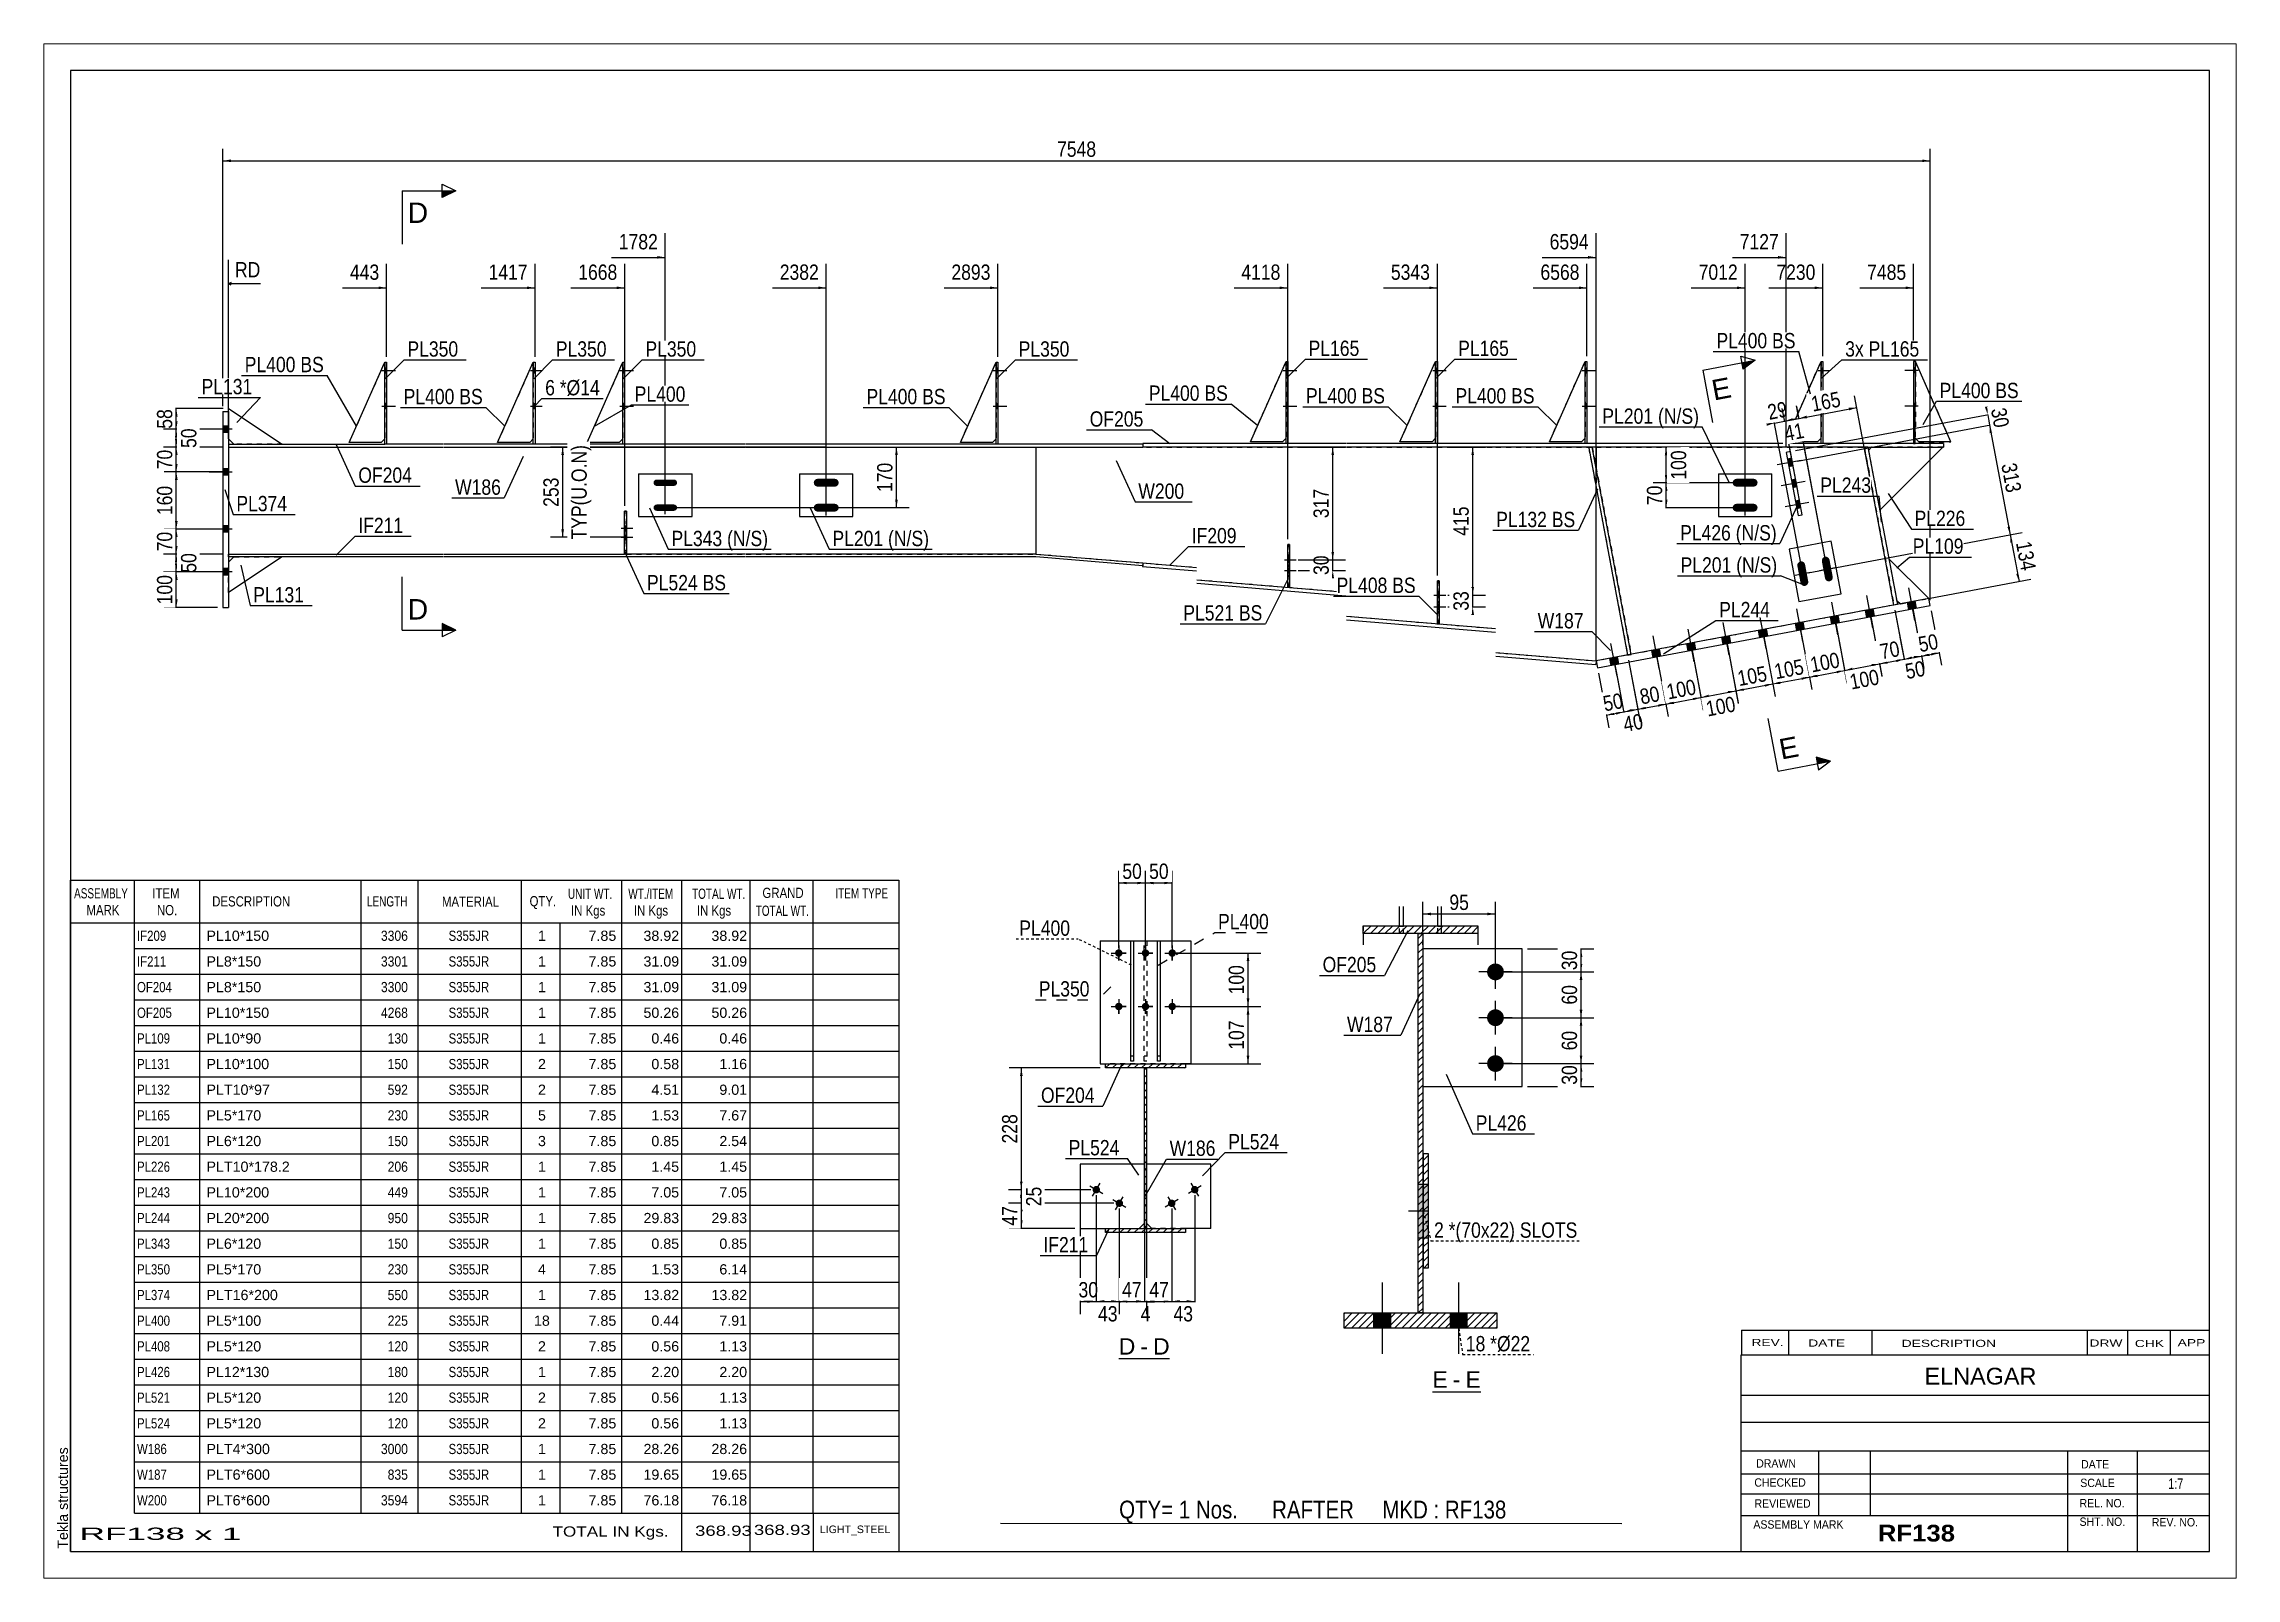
# Paper-space layout 'Layout1' of a CAD drawing. Header units: millimetres. Extents: x 0 to 410, y 0 to 287.
# The model-space entities are those that its viewports show. They can reach past a viewport. Long polylines and large blocks are cut down to what shows.
import ezdxf

# ---------------------------------------------------------------- set-up
doc = ezdxf.new("R2010")
doc.units = ezdxf.units.MM
for name, pattern in [('DXK_LINE_DOT1', [1.8814, 0.9407, -0.9407]), ('DXK_LINE_DOT2', [3.9198, 1.9599, -1.9599]), ('DXK_LINE_DOT4', [0.9408, 0.4704, -0.4704])]:
    doc.linetypes.add(name, pattern=pattern)
doc.layers.add('Viewport layer', color=7, linetype='Continuous', plot=False)
doc.styles.add('Arial', font='ARIAL.TTF', dxfattribs={"height": 0.2})
doc.styles.add('Arial Bold', font='ARIALBD.TTF', dxfattribs={"height": 0.2})
doc.styles.add('Arial Narrow', font='ARIALN.TTF', dxfattribs={"height": 0.2})

# ---------------------------------------------------------------- blocks, each defined once
blk = doc.blocks.new('Unknown-627306814-1201')
at = {"color": 5, "linetype": 'Continuous'}
for p, q in [((370.44, 80.43), (-29.56, 80.43)), ((-29.56, 80.43), (-29.56, -196.57)), ((370.44, -196.57), (370.44, 80.43)), ((-29.56, -196.57), (370.44, -196.57))]:
    blk.add_line(p, q, dxfattribs=at)
at = {"color": 174, "linetype": 'Continuous', "style": 'Arial'}
blk.add_text('Tekla structures', height=1.9102, rotation=90, dxfattribs=at).set_placement((-30.06, -196.07))
blk = doc.blocks.new('Unknown-627306814-12 - 1220')
at = {"color": 7, "linetype": 'Continuous'}
blk.add_line((166.48, -160.5), (175.98, -160.5), dxfattribs=at)
at = {"color": 0, "linetype": 'Continuous'}
blk.add_wipeout([(169.56, -159.75), (169.56, -156.55), (166.48, -156.55), (166.48, -159.75)], dxfattribs=at)
blk.add_wipeout([(171.94, -159.75), (171.94, -156.55), (170.52, -156.55), (170.52, -159.75)], dxfattribs=at)
at = {"color": 96, "linetype": 'Continuous', "style": 'Arial'}
blk.add_text('D', height=3.06, dxfattribs=at).set_placement((166.48, -159.75))
at = {"color": 0, "linetype": 'Continuous'}
blk.add_wipeout([(175.98, -159.75), (175.98, -156.55), (172.9, -156.55), (172.9, -159.75)], dxfattribs=at)
at = {"color": 96, "linetype": 'Continuous', "style": 'Arial'}
for s, p in [('-', (170.52, -159.75)), ('D', (172.9, -159.75))]:
    blk.add_text(s, height=3.06, dxfattribs=at).set_placement(p)
blk = doc.blocks.new('Unknown-627306814-13 - 3042')
at = {"color": 7, "linetype": 'Continuous'}
blk.add_line((225.14, -166.69), (234.17, -166.69), dxfattribs=at)
at = {"color": 0, "linetype": 'Continuous'}
blk.add_wipeout([(227.98, -165.94), (227.98, -162.74), (225.14, -162.74), (225.14, -165.94)], dxfattribs=at)
blk.add_wipeout([(230.36, -165.94), (230.36, -162.74), (228.94, -162.74), (228.94, -165.94)], dxfattribs=at)
at = {"color": 96, "linetype": 'Continuous', "style": 'Arial'}
blk.add_text('E', height=3.06, dxfattribs=at).set_placement((225.14, -165.94))
at = {"color": 0, "linetype": 'Continuous'}
blk.add_wipeout([(234.17, -165.94), (234.17, -162.74), (231.32, -162.74), (231.32, -165.94)], dxfattribs=at)
at = {"color": 96, "linetype": 'Continuous', "style": 'Arial'}
for s, p in [('E', (231.32, -165.94)), ('-', (228.94, -165.94))]:
    blk.add_text(s, height=3.06, dxfattribs=at).set_placement(p)
blk = doc.blocks.new('Part-627306814-1656 - 1589')
at = {"color": 2, "linetype": 'Continuous'}
for p, q in [((306.56, 10), (305.91, 9.88)), ((311.43, -19.54), (305.91, 9.88)), ((306.56, 10), (312.09, -19.42)), ((312.09, -19.42), (311.43, -19.54))]:
    blk.add_line(p, q, dxfattribs=at)
blk = doc.blocks.new('Bolt-627306814-2146 - 1589')
at = {"linetype": 'Continuous'}
for points in [[(-1.07, 13.93), (-1.07, 12.73), (0, 12.73), (0, 13.93)], [(-1.07, 13.93), (-1.07, 12.73), (0, 12.73), (0, 13.93)], [(-1.07, 5.93), (-1.07, 4.73), (0, 4.73), (0, 5.93)], [(-1.07, 5.93), (-1.07, 4.73), (0, 4.73), (0, 5.93)], [(-1.07, -4.73), (-1.07, -5.93), (0, -5.93), (0, -4.73)], [(-1.07, -4.73), (-1.07, -5.93), (0, -5.93), (0, -4.73)], [(-1.07, -12.73), (-1.07, -13.93), (0, -13.93), (0, -12.73)], [(-1.07, -12.73), (-1.07, -13.93), (0, -13.93), (0, -12.73)]]:
    blk.add_hatch(color=3, dxfattribs=at).paths.add_polyline_path(points)
at = {"color": 3, "linetype": 'Continuous'}
for p, q in [((0.67, 13.33), (-3.67, 13.33)), ((0.67, 13.33), (-3.67, 13.33)), ((0, 13.93), (-1.07, 13.93)), ((0, 13.93), (-1.07, 13.93)), ((0, 12.73), (-1.07, 12.73)), ((0, 12.73), (-1.07, 12.73)), ((0.67, 5.33), (-3.67, 5.33)), ((0.67, 5.33), (-3.67, 5.33)), ((0, 5.93), (-1.07, 5.93)), ((0, 5.93), (-1.07, 5.93)), ((0, 4.73), (-1.07, 4.73)), ((0, 4.73), (-1.07, 4.73)), ((0.67, -5.33), (-3.67, -5.33)), ((0.67, -5.33), (-3.67, -5.33)), ((0, -4.73), (-1.07, -4.73)), ((0, -4.73), (-1.07, -4.73)), ((0, -5.93), (-1.07, -5.93)), ((0, -5.93), (-1.07, -5.93)), ((0.67, -13.33), (-3.67, -13.33)), ((0.67, -13.33), (-3.67, -13.33)), ((0, -12.73), (-1.07, -12.73)), ((0, -12.73), (-1.07, -12.73)), ((0, -13.93), (-1.07, -13.93)), ((0, -13.93), (-1.07, -13.93))]:
    blk.add_line(p, q, dxfattribs=at)
blk = doc.blocks.new('Part-627306814-1803 - 1589')
at = {"color": 7, "linetype": 'DXK_LINE_DOT1'}
for p, q in [((22.55, 10.87), (29.21, 25.87)), ((29.21, 25.87), (29.21, 11.53)), ((28.55, 10.87), (22.55, 10.87)), ((29.21, 11.53), (28.55, 10.87))]:
    blk.add_line(p, q, dxfattribs=at)
blk = doc.blocks.new('Part-627306814-1612 - 1589')
at = {"color": 2, "linetype": 'Continuous'}
for p, q in [((299.69, -7.59), (291.83, -9.07)), ((301.54, -17.42), (299.69, -7.59)), ((291.83, -9.07), (293.68, -18.9)), ((293.68, -18.9), (301.54, -17.42))]:
    blk.add_line(p, q, dxfattribs=at)
blk = doc.blocks.new('Part-627306814-1634 - 1589')
at = {"color": 2, "linetype": 'Continuous'}
for p, q in [((255.01, 10), (254.36, 9.88)), ((254.36, 9.88), (261.64, -28.89)), ((262.29, -28.77), (255.01, 10)), ((261.64, -28.89), (262.29, -28.77))]:
    blk.add_line(p, q, dxfattribs=at)
blk = doc.blocks.new('Part-627306814-1678 - 1589')
at = {"color": 2, "linetype": 'Continuous'}
for p, q in [((170.98, -11.67), (170.92, -12.33)), ((170.98, -11.67), (180.98, -12.5)), ((170.92, -12.33), (180.98, -13.17)), ((181.08, -14.8), (208.95, -17.13)), ((181.08, -15.47), (208.95, -17.8)), ((209.05, -21.62), (236.91, -23.95)), ((209.05, -22.29), (236.91, -24.62)), ((237.01, -28.44), (255.74, -30)), ((237.01, -29.11), (255.69, -30.66)), ((255.74, -30), (255.69, -30.66))]:
    blk.add_line(p, q, dxfattribs=at)
blk = doc.blocks.new('Part-627306814-1700 - 1589')
at = {"color": 2, "linetype": 'Continuous'}
for p, q in [((76.66, 5), (86.66, 5)), ((76.66, 5), (76.66, -3)), ((86.66, -3), (86.66, 5)), ((76.66, -3), (86.66, -3))]:
    blk.add_line(p, q, dxfattribs=at)
blk = doc.blocks.new('Part-627306814-1857 - 1589')
at = {"color": 2, "linetype": 'Continuous'}
for p, q in [((136.86, 10.87), (143.53, 25.87)), ((142.86, 10.87), (136.86, 10.87)), ((143.53, 11.53), (142.86, 10.87))]:
    blk.add_line(p, q, dxfattribs=at)
at = {"color": 7, "linetype": 'DXK_LINE_DOT1'}
blk.add_line((143.53, 25.87), (143.53, 11.53), dxfattribs=at)
blk = doc.blocks.new('Part-627306814-1722 - 1589')
at = {"color": 2, "linetype": 'Continuous'}
for p, q in [((255.74, 10), (255.74, 6.12)), ((305.89, 10), (305.91, 9.88)), ((255.74, -30), (255.74, 2.51))]:
    blk.add_line(p, q, dxfattribs=at)
at = {"color": 7, "linetype": 'DXK_LINE_DOT1'}
for p, q in [((255.74, 10), (305.89, 10)), ((305.91, 9.88), (311.43, -19.54)), ((255.74, 6.12), (255.74, 2.51)), ((311.43, -19.54), (255.74, -30))]:
    blk.add_line(p, q, dxfattribs=at)
blk = doc.blocks.new('Bolt-627306814-2142 - 1589')
at = {"linetype": 'Continuous'}
for points in [[(254.01, 23.87), (254.01, 24.8), (253.68, 24.8), (253.68, 23.87)], [(254.01, 23.87), (254.01, 24.8), (253.68, 24.8), (253.68, 23.87)], [(254.01, 23.87), (254.01, 24.8), (253.68, 24.8), (253.68, 23.87)], [(254.01, 17.2), (254.01, 18.13), (253.68, 18.13), (253.68, 17.2)], [(254.01, 17.2), (254.01, 18.13), (253.68, 18.13), (253.68, 17.2)], [(254.01, 17.2), (254.01, 18.13), (253.68, 18.13), (253.68, 17.2)]]:
    blk.add_hatch(color=3, dxfattribs=at).paths.add_polyline_path(points)
at = {"color": 3, "linetype": 'Continuous'}
for p, q in [((253.68, 24.8), (254.01, 24.8)), ((253.68, 24.8), (254.01, 24.8)), ((253.68, 24.8), (254.01, 24.8)), ((253.15, 24.33), (255.68, 24.33)), ((253.15, 24.33), (255.68, 24.33)), ((253.15, 24.33), (255.68, 24.33)), ((253.68, 23.87), (254.01, 23.87)), ((253.68, 23.87), (254.01, 23.87)), ((253.68, 23.87), (254.01, 23.87)), ((253.15, 17.67), (255.68, 17.67)), ((253.15, 17.67), (255.68, 17.67)), ((253.15, 17.67), (255.68, 17.67)), ((253.68, 18.13), (254.01, 18.13)), ((253.68, 18.13), (254.01, 18.13)), ((253.68, 18.13), (254.01, 18.13)), ((253.68, 17.2), (254.01, 17.2)), ((253.68, 17.2), (254.01, 17.2)), ((253.68, 17.2), (254.01, 17.2))]:
    blk.add_line(p, q, dxfattribs=at)
blk = doc.blocks.new('Part-627306814-1744 - 1589')
at = {"color": 2, "linetype": 'Continuous'}
for p, q in [((150.98, 10), (150.98, -10)), ((255.74, 10), (255.74, 6.12)), ((255.74, -30), (255.74, 2.51))]:
    blk.add_line(p, q, dxfattribs=at)
at = {"color": 7, "linetype": 'DXK_LINE_DOT1'}
for p, q in [((150.98, 10), (180.98, 10)), ((181.08, 10), (208.95, 10)), ((209.05, 10), (236.91, 10)), ((237.01, 10), (255.74, 10)), ((255.74, -30), (255.74, 2.51)), ((150.98, -10), (180.98, -12.5)), ((181.08, -14.8), (208.95, -17.13)), ((209.05, -21.62), (236.91, -23.95)), ((237.01, -28.44), (255.74, -30))]:
    blk.add_line(p, q, dxfattribs=at)
blk = doc.blocks.new('Part-627306814-2029 - 1589')
at = {"color": 2, "linetype": 'Continuous'}
for p, q in [((22.55, 10.87), (29.21, 25.87)), ((28.55, 10.87), (22.55, 10.87)), ((29.21, 11.53), (28.55, 10.87))]:
    blk.add_line(p, q, dxfattribs=at)
blk = doc.blocks.new('Part-627306814-1965 - 1589')
at = {"color": 7, "linetype": 'DXK_LINE_DOT1'}
for p, q in [((315.45, 26), (315.44, 11.67)), ((322.11, 11), (315.45, 26)), ((315.44, 11.67), (316.11, 11)), ((316.11, 11), (322.11, 11))]:
    blk.add_line(p, q, dxfattribs=at)
blk = doc.blocks.new('Part-627306814-1766 - 1589')
at = {"color": 2, "linetype": 'Continuous'}
for p, q in [((170.98, 10.67), (170.98, 10)), ((180.98, 10.67), (170.98, 10.67)), ((180.98, 10), (170.98, 10)), ((197.75, 10.67), (181.08, 10.67)), ((208.95, 10), (181.08, 10)), ((208.95, 10.67), (198.08, 10.67)), ((225.71, 10.67), (209.05, 10.67)), ((236.91, 10), (209.05, 10)), ((236.91, 10.67), (226.05, 10.67)), ((253.68, 10.67), (237.01, 10.67)), ((306.56, 10), (237.01, 10)), ((297.8, 10.67), (254.01, 10.67)), ((315.11, 10.67), (298.13, 10.67)), ((306.56, 10), (320.68, 10)), ((320.68, 10.67), (315.44, 10.67)), ((320.68, 10.67), (320.68, 10))]:
    blk.add_line(p, q, dxfattribs=at)
at = {"color": 7, "linetype": 'DXK_LINE_DOT1'}
for p, q in [((198.08, 10.67), (197.75, 10.67)), ((226.05, 10.67), (225.71, 10.67)), ((254.01, 10.67), (253.68, 10.67)), ((298.13, 10.67), (297.8, 10.67)), ((306.56, 10), (306.56, 10)), ((306.56, 10), (306.56, 10)), ((315.44, 10.67), (315.11, 10.67))]:
    blk.add_line(p, q, dxfattribs=at)
blk = doc.blocks.new('Bolt-627306814-2141 - 1589')
at = {"linetype": 'Continuous'}
for points in [[(298.13, 23.87), (298.13, 24.8), (297.8, 24.8), (297.8, 23.87)], [(298.13, 23.87), (298.13, 24.8), (297.8, 24.8), (297.8, 23.87)], [(298.13, 23.87), (298.13, 24.8), (297.8, 24.8), (297.8, 23.87)], [(298.13, 17.2), (298.13, 18.13), (297.8, 18.13), (297.8, 17.2)], [(298.13, 17.2), (298.13, 18.13), (297.8, 18.13), (297.8, 17.2)], [(298.13, 17.2), (298.13, 18.13), (297.8, 18.13), (297.8, 17.2)]]:
    blk.add_hatch(color=3, dxfattribs=at).paths.add_polyline_path(points)
at = {"color": 3, "linetype": 'Continuous'}
for p, q in [((297.8, 24.8), (298.13, 24.8)), ((297.8, 24.8), (298.13, 24.8)), ((297.8, 24.8), (298.13, 24.8)), ((297.27, 24.33), (299.47, 24.33)), ((297.27, 24.33), (299.47, 24.33)), ((297.27, 24.33), (299.47, 24.33)), ((297.8, 23.87), (298.13, 23.87)), ((297.8, 23.87), (298.13, 23.87)), ((297.8, 23.87), (298.13, 23.87)), ((297.27, 17.67), (299.47, 17.67)), ((297.27, 17.67), (299.47, 17.67)), ((297.27, 17.67), (299.47, 17.67)), ((297.8, 18.13), (298.13, 18.13)), ((297.8, 18.13), (298.13, 18.13)), ((297.8, 18.13), (298.13, 18.13)), ((297.8, 17.2), (298.13, 17.2)), ((297.8, 17.2), (298.13, 17.2)), ((297.8, 17.2), (298.13, 17.2))]:
    blk.add_line(p, q, dxfattribs=at)
blk = doc.blocks.new('Part-627306814-1771 - 1589')
at = {"color": 2, "linetype": 'Continuous'}
for p, q in [((106.76, 5), (116.76, 5)), ((106.76, 5), (106.76, -3)), ((116.76, -3), (116.76, 5)), ((106.76, -3), (116.76, -3))]:
    blk.add_line(p, q, dxfattribs=at)
blk = doc.blocks.new('Part-627306814-1835 - 1589')
at = {"color": 2, "linetype": 'Continuous'}
for p, q in [((291.13, 11), (297.8, 26)), ((297.13, 11), (291.13, 11)), ((297.8, 11.67), (297.13, 11))]:
    blk.add_line(p, q, dxfattribs=at)
at = {"color": 7, "linetype": 'DXK_LINE_DOT1'}
blk.add_line((297.8, 26), (297.8, 11.67), dxfattribs=at)
blk = doc.blocks.new('Part-627306814-1776 - 1589')
at = {"color": 2, "linetype": 'Continuous'}
for p, q in [((0, -10), (40.2, -10)), ((40.2, -10.53), (0, -10.53)), ((40.3, -10), (74.06, -10)), ((96.66, -10.53), (40.3, -10.53)), ((96.66, -10), (74.39, -10)), ((126.76, -10), (96.76, -10)), ((126.76, -10.53), (96.76, -10.53)), ((150.98, -10), (126.86, -10)), ((150.96, -10.53), (126.86, -10.53)), ((170.94, -12.2), (150.96, -10.53)), ((150.98, -10), (170.98, -11.67)), ((170.98, -11.67), (170.94, -12.2))]:
    blk.add_line(p, q, dxfattribs=at)
at = {"color": 7, "linetype": 'DXK_LINE_DOT1'}
for p, q in [((0, -10.53), (0, -10)), ((74.39, -10), (74.06, -10))]:
    blk.add_line(p, q, dxfattribs=at)
blk = doc.blocks.new('Bolt-627306814-2147 - 1589')
at = {"linetype": 'Continuous'}
for points in [[(113.88, 2.81), (114.04, 3.05), (114.09, 3.33), (114.04, 3.61), (113.88, 3.85), (113.64, 4.01), (113.36, 4.07), (110.16, 4.07), (109.88, 4.01), (109.64, 3.85), (109.48, 3.61), (109.43, 3.33), (109.48, 3.05), (109.64, 2.81), (109.88, 2.66), (110.16, 2.6), (113.36, 2.6), (113.64, 2.66)], [(113.88, -1.85), (114.04, -1.61), (114.09, -1.33), (114.04, -1.05), (113.88, -0.82), (113.64, -0.66), (113.36, -0.6), (110.16, -0.6), (109.88, -0.66), (109.64, -0.82), (109.48, -1.05), (109.43, -1.33), (109.48, -1.61), (109.64, -1.85), (109.88, -2.01), (110.16, -2.07), (113.36, -2.07), (113.64, -2.01)]]:
    blk.add_hatch(color=3, dxfattribs=at).paths.add_polyline_path(points)
at = {"color": 3, "linetype": 'Continuous'}
for p, q in [((111.76, 1.87), (111.76, 4.8)), ((110.29, 3.33), (113.23, 3.33)), ((111.76, -2.8), (111.76, 0.13)), ((110.29, -1.33), (113.23, -1.33))]:
    blk.add_line(p, q, dxfattribs=at)
blk = doc.blocks.new('Part-627306814-1781 - 1589')
at = {"color": 2, "linetype": 'Continuous'}
for p, q in [((0, 10.53), (29.21, 10.53)), ((0, 10), (40.2, 10)), ((40.2, 10.53), (29.55, 10.53)), ((56.97, 10.53), (40.3, 10.53)), ((40.3, 10), (96.66, 10)), ((73.72, 10.53), (57.3, 10.53)), ((96.66, 10.53), (74.06, 10.53)), ((126.76, 10.53), (96.76, 10.53)), ((96.76, 10), (126.76, 10)), ((143.53, 10.53), (126.86, 10.53)), ((126.86, 10), (170.98, 10)), ((170.98, 10.53), (143.86, 10.53)), ((170.98, 10.53), (170.98, 10))]:
    blk.add_line(p, q, dxfattribs=at)
at = {"color": 7, "linetype": 'DXK_LINE_DOT1'}
for p, q in [((0, 10.53), (0, 10)), ((29.55, 10.53), (29.21, 10.53)), ((57.3, 10.53), (56.97, 10.53)), ((74.06, 10.53), (73.72, 10.53)), ((143.86, 10.53), (143.53, 10.53))]:
    blk.add_line(p, q, dxfattribs=at)
blk = doc.blocks.new('Part-627306814-1808 - 1589')
at = {"color": 7, "linetype": 'DXK_LINE_DOT1'}
for p, q in [((219.05, 11), (225.71, 26)), ((225.71, 26), (225.71, 11.67)), ((225.05, 11), (219.05, 11)), ((225.71, 11.67), (225.05, 11))]:
    blk.add_line(p, q, dxfattribs=at)
blk = doc.blocks.new('Part-627306814-1894 - 1589')
at = {"color": 7, "linetype": 'DXK_LINE_DOT1'}
for p, q in [((67.06, 10.87), (73.72, 25.87)), ((73.72, 25.87), (73.72, 11.53)), ((73.06, 10.87), (67.06, 10.87)), ((73.72, 11.53), (73.06, 10.87))]:
    blk.add_line(p, q, dxfattribs=at)
blk = doc.blocks.new('Part-627306814-1830 - 1589')
at = {"color": 7, "linetype": 'DXK_LINE_DOT1'}
for p, q in [((226.05, -15.03), (226.05, -23.03)), ((226.38, -15.03), (226.05, -15.03)), ((226.38, -23.03), (226.38, -15.03)), ((226.05, -22.37), (226.38, -22.37)), ((226.05, -23.03), (226.38, -23.03))]:
    blk.add_line(p, q, dxfattribs=at)
blk = doc.blocks.new('Part-627306814-2071 - 1589')
at = {"color": 7, "linetype": 'DXK_LINE_DOT1'}
for p, q in [((255.01, 10), (254.36, 9.88)), ((254.36, 9.88), (261.64, -28.89)), ((255.01, 10), (262.29, -28.77))]:
    blk.add_line(p, q, dxfattribs=at)
blk = doc.blocks.new('Part-627306814-1862 - 1589')
at = {"color": 7, "linetype": 'DXK_LINE_DOT1'}
for p, q in [((136.86, 10.87), (143.53, 25.87)), ((142.86, 10.87), (136.86, 10.87)), ((143.53, 11.53), (142.86, 10.87))]:
    blk.add_line(p, q, dxfattribs=at)
blk = doc.blocks.new('Part-627306814-1884 - 1589')
at = {"color": 2, "linetype": 'Continuous'}
for p, q in [((292.07, 9.16), (291.28, 9.01)), ((291.28, 9.01), (293.5, -2.79)), ((294.29, -2.64), (292.07, 9.16)), ((293.5, -2.79), (294.29, -2.64))]:
    blk.add_line(p, q, dxfattribs=at)
blk = doc.blocks.new('Part-627306814-1889 - 1589')
at = {"color": 2, "linetype": 'Continuous'}
for p, q in [((73.72, 10.53), (73.72, 25.87)), ((73.72, 25.87), (74.06, 25.87)), ((74.06, 25.87), (74.06, 10.53)), ((74.06, 10.53), (73.72, 10.53))]:
    blk.add_line(p, q, dxfattribs=at)
blk = doc.blocks.new('Part-627306814-2044 - 1589')
at = {"color": 2, "linetype": 'Continuous'}
for p, q in [((67.06, 10.87), (73.72, 25.87)), ((73.06, 10.87), (67.06, 10.87)), ((73.72, 11.53), (73.06, 10.87))]:
    blk.add_line(p, q, dxfattribs=at)
blk = doc.blocks.new('Part-627306814-2137 - 1589')
at = {"color": 2, "linetype": 'Continuous'}
for p, q in [((317.99, -18.31), (310.49, -10.9)), ((311.97, -18.76), (312.74, -19.29))]:
    blk.add_line(p, q, dxfattribs=at)
at = {"color": 7, "linetype": 'DXK_LINE_DOT1'}
for p, q in [((310.49, -10.9), (311.97, -18.76)), ((312.74, -19.29), (317.99, -18.31))]:
    blk.add_line(p, q, dxfattribs=at)
blk = doc.blocks.new('Part-627306814-1980 - 1589')
at = {"color": 7, "linetype": 'DXK_LINE_DOT1'}
for p, q in [((50.3, 10.87), (56.97, 25.87)), ((56.97, 25.87), (56.97, 11.53)), ((56.3, 10.87), (50.3, 10.87)), ((56.97, 11.53), (56.3, 10.87))]:
    blk.add_line(p, q, dxfattribs=at)
blk = doc.blocks.new('Part-627306814-1916 - 1589')
at = {"color": 7, "linetype": 'DXK_LINE_DOT1'}
for p, q in [((74.06, -2), (74.06, -10)), ((74.39, -2), (74.06, -2)), ((74.39, -10), (74.39, -2)), ((74.06, -9.33), (74.39, -9.33))]:
    blk.add_line(p, q, dxfattribs=at)
blk = doc.blocks.new('Part-627306814-2002 - 1589')
at = {"color": 7, "linetype": 'DXK_LINE_DOT1'}
for p, q in [((198.08, -8.22), (198.08, -16.22)), ((198.41, -8.22), (198.08, -8.22)), ((198.41, -16.22), (198.41, -8.22)), ((198.08, -15.55), (198.41, -15.55)), ((198.08, -16.22), (198.41, -16.22))]:
    blk.add_line(p, q, dxfattribs=at)
blk = doc.blocks.new('Part-627306814-1938 - 1589')
at = {"color": 2, "linetype": 'Continuous'}
for p, q in [((74.06, -10), (74.06, -2)), ((74.06, -2), (74.39, -2)), ((74.39, -2), (74.39, -10)), ((74.39, -10), (74.06, -10))]:
    blk.add_line(p, q, dxfattribs=at)
blk = doc.blocks.new('Part-627306814-1960 - 1589')
at = {"color": 2, "linetype": 'Continuous'}
for p, q in [((226.05, -23.03), (226.05, -15.03)), ((226.05, -15.03), (226.38, -15.03)), ((226.38, -15.03), (226.38, -23.03)), ((226.38, -23.03), (226.05, -23.03))]:
    blk.add_line(p, q, dxfattribs=at)
blk = doc.blocks.new('Part-627306814-2093 - 1589')
at = {"color": 2, "linetype": 'Continuous'}
for p, q in [((307.23, 10), (306.69, 9.34)), ((308.78, -1.79), (320.56, 10))]:
    blk.add_line(p, q, dxfattribs=at)
at = {"color": 7, "linetype": 'DXK_LINE_DOT1'}
for p, q in [((306.69, 9.34), (308.78, -1.79)), ((320.56, 10), (307.23, 10))]:
    blk.add_line(p, q, dxfattribs=at)
blk = doc.blocks.new('Bolt-627306814-2157 - 1589')
at = {"linetype": 'Continuous'}
for points in [[(198.08, -10.64), (198.08, -11.57), (198.41, -11.57), (198.41, -10.64)], [(198.08, -12.62), (198.08, -13.55), (198.41, -13.55), (198.41, -12.62)]]:
    blk.add_hatch(color=3, dxfattribs=at).paths.add_polyline_path(points)
at = {"color": 3, "linetype": 'Continuous'}
for p, q in [((197.45, -11.1), (199.65, -11.1)), ((198.08, -10.64), (198.41, -10.64)), ((198.08, -11.57), (198.41, -11.57)), ((197.45, -13.08), (199.65, -13.08)), ((198.08, -12.62), (198.41, -12.62)), ((198.08, -13.55), (198.41, -13.55))]:
    blk.add_line(p, q, dxfattribs=at)
blk = doc.blocks.new('Part-627306814-2024 - 1589')
at = {"color": 2, "linetype": 'Continuous'}
for p, q in [((198.08, -16.22), (198.08, -8.22)), ((198.08, -8.22), (198.41, -8.22)), ((198.41, -8.22), (198.41, -16.22)), ((198.41, -16.22), (198.08, -16.22))]:
    blk.add_line(p, q, dxfattribs=at)
blk = doc.blocks.new('Bolt-627306814-2139 - 1589')
at = {"linetype": 'Continuous'}
for points in [[(57.3, 23.87), (57.3, 24.8), (56.97, 24.8), (56.97, 23.87)], [(57.3, 23.87), (57.3, 24.8), (56.97, 24.8), (56.97, 23.87)], [(57.3, 23.87), (57.3, 24.8), (56.97, 24.8), (56.97, 23.87)], [(57.3, 17.2), (57.3, 18.13), (56.97, 18.13), (56.97, 17.2)], [(57.3, 17.2), (57.3, 18.13), (56.97, 18.13), (56.97, 17.2)], [(57.3, 17.2), (57.3, 18.13), (56.97, 18.13), (56.97, 17.2)]]:
    blk.add_hatch(color=3, dxfattribs=at).paths.add_polyline_path(points)
at = {"color": 3, "linetype": 'Continuous'}
for p, q in [((56.97, 24.8), (57.3, 24.8)), ((56.97, 24.8), (57.3, 24.8)), ((56.97, 24.8), (57.3, 24.8)), ((56.43, 24.33), (58.63, 24.33)), ((56.43, 24.33), (58.63, 24.33)), ((56.43, 24.33), (58.63, 24.33)), ((56.97, 23.87), (57.3, 23.87)), ((56.97, 23.87), (57.3, 23.87)), ((56.97, 23.87), (57.3, 23.87)), ((56.43, 17.67), (58.63, 17.67)), ((56.43, 17.67), (58.63, 17.67)), ((56.43, 17.67), (58.63, 17.67)), ((56.97, 18.13), (57.3, 18.13)), ((56.97, 18.13), (57.3, 18.13)), ((56.97, 18.13), (57.3, 18.13)), ((56.97, 17.2), (57.3, 17.2)), ((56.97, 17.2), (57.3, 17.2)), ((56.97, 17.2), (57.3, 17.2))]:
    blk.add_line(p, q, dxfattribs=at)
blk = doc.blocks.new('Part-627306814-2034 - 1589')
at = {"color": 2, "linetype": 'Continuous'}
for p, q in [((219.05, 11), (225.71, 26)), ((225.05, 11), (219.05, 11)), ((225.71, 11.67), (225.05, 11))]:
    blk.add_line(p, q, dxfattribs=at)
blk = doc.blocks.new('Part-627306814-1970 - 1589')
at = {"color": 7, "linetype": 'DXK_LINE_DOT1'}
for p, q in [((247.01, 11), (253.68, 26)), ((253.68, 26), (253.68, 11.67)), ((253.01, 11), (247.01, 11)), ((253.68, 11.67), (253.01, 11))]:
    blk.add_line(p, q, dxfattribs=at)
blk = doc.blocks.new('Part-627306814-1975 - 1589')
at = {"color": 7, "linetype": 'DXK_LINE_DOT1'}
for p, q in [((191.08, 11), (197.75, 26)), ((197.75, 26), (197.75, 11.67)), ((197.08, 11), (191.08, 11)), ((197.75, 11.67), (197.08, 11))]:
    blk.add_line(p, q, dxfattribs=at)
blk = doc.blocks.new('Part-627306814-2049 - 1589')
at = {"color": 2, "linetype": 'Continuous'}
for p, q in [((322.11, 11), (315.45, 26)), ((316.11, 11), (315.44, 11.67)), ((322.11, 11), (316.11, 11))]:
    blk.add_line(p, q, dxfattribs=at)
blk = doc.blocks.new('Part-627306814-2115 - 1589')
at = {"color": 2, "linetype": 'Continuous'}
for p, q in [((317.99, -18.31), (255.74, -30)), ((255.99, -31.31), (318.23, -19.62)), ((318.23, -19.62), (317.99, -18.31)), ((255.74, -30), (255.99, -31.31))]:
    blk.add_line(p, q, dxfattribs=at)
blk = doc.blocks.new('Bolt-627306814-2138 - 1589')
at = {"linetype": 'Continuous'}
for points in [[(29.55, 23.87), (29.55, 24.8), (29.21, 24.8), (29.21, 23.87)], [(29.55, 23.87), (29.55, 24.8), (29.21, 24.8), (29.21, 23.87)], [(29.55, 23.87), (29.55, 24.8), (29.21, 24.8), (29.21, 23.87)], [(29.55, 17.2), (29.55, 18.13), (29.21, 18.13), (29.21, 17.2)], [(29.55, 17.2), (29.55, 18.13), (29.21, 18.13), (29.21, 17.2)], [(29.55, 17.2), (29.55, 18.13), (29.21, 18.13), (29.21, 17.2)]]:
    blk.add_hatch(color=3, dxfattribs=at).paths.add_polyline_path(points)
at = {"color": 3, "linetype": 'Continuous'}
for p, q in [((29.21, 24.8), (29.55, 24.8)), ((29.21, 24.8), (29.55, 24.8)), ((29.21, 24.8), (29.55, 24.8)), ((28.68, 24.33), (31.21, 24.33)), ((28.68, 24.33), (31.21, 24.33)), ((28.68, 24.33), (31.21, 24.33)), ((29.21, 23.87), (29.55, 23.87)), ((29.21, 23.87), (29.55, 23.87)), ((29.21, 23.87), (29.55, 23.87)), ((28.68, 17.67), (31.21, 17.67)), ((28.68, 17.67), (31.21, 17.67)), ((28.68, 17.67), (31.21, 17.67)), ((29.21, 18.13), (29.55, 18.13)), ((29.21, 18.13), (29.55, 18.13)), ((29.21, 18.13), (29.55, 18.13)), ((29.21, 17.2), (29.55, 17.2)), ((29.21, 17.2), (29.55, 17.2)), ((29.21, 17.2), (29.55, 17.2))]:
    blk.add_line(p, q, dxfattribs=at)
blk = doc.blocks.new('Bolt-627306814-2140 - 1589')
at = {"linetype": 'Continuous'}
for points in [[(226.05, 23.87), (226.05, 24.8), (225.71, 24.8), (225.71, 23.87)], [(226.05, 23.87), (226.05, 24.8), (225.71, 24.8), (225.71, 23.87)], [(226.05, 23.87), (226.05, 24.8), (225.71, 24.8), (225.71, 23.87)], [(226.05, 17.2), (226.05, 18.13), (225.71, 18.13), (225.71, 17.2)], [(226.05, 17.2), (226.05, 18.13), (225.71, 18.13), (225.71, 17.2)], [(226.05, 17.2), (226.05, 18.13), (225.71, 18.13), (225.71, 17.2)]]:
    blk.add_hatch(color=3, dxfattribs=at).paths.add_polyline_path(points)
at = {"color": 3, "linetype": 'Continuous'}
for p, q in [((225.71, 24.8), (226.05, 24.8)), ((225.71, 24.8), (226.05, 24.8)), ((225.71, 24.8), (226.05, 24.8)), ((225.18, 24.33), (227.71, 24.33)), ((225.18, 24.33), (227.71, 24.33)), ((225.18, 24.33), (227.71, 24.33)), ((225.71, 23.87), (226.05, 23.87)), ((225.71, 23.87), (226.05, 23.87)), ((225.71, 23.87), (226.05, 23.87)), ((225.18, 17.67), (227.71, 17.67)), ((225.18, 17.67), (227.71, 17.67)), ((225.18, 17.67), (227.71, 17.67)), ((225.71, 18.13), (226.05, 18.13)), ((225.71, 18.13), (226.05, 18.13)), ((225.71, 18.13), (226.05, 18.13)), ((225.71, 17.2), (226.05, 17.2)), ((225.71, 17.2), (226.05, 17.2)), ((225.71, 17.2), (226.05, 17.2))]:
    blk.add_line(p, q, dxfattribs=at)
blk = doc.blocks.new('Bolt-627306814-2143 - 1589')
at = {"linetype": 'Continuous'}
for points in [[(315.45, 23.87), (315.45, 24.8), (315.11, 24.8), (315.11, 23.87)], [(315.45, 23.87), (315.45, 24.8), (315.11, 24.8), (315.11, 23.87)], [(315.45, 23.87), (315.45, 24.8), (315.11, 24.8), (315.11, 23.87)], [(315.45, 17.2), (315.45, 18.13), (315.11, 18.13), (315.11, 17.2)], [(315.45, 17.2), (315.45, 18.13), (315.11, 18.13), (315.11, 17.2)], [(315.45, 17.2), (315.45, 18.13), (315.11, 18.13), (315.11, 17.2)]]:
    blk.add_hatch(color=3, dxfattribs=at).paths.add_polyline_path(points)
at = {"color": 3, "linetype": 'Continuous'}
for p, q in [((315.45, 24.8), (315.11, 24.8)), ((315.45, 24.8), (315.11, 24.8)), ((315.45, 24.8), (315.11, 24.8)), ((315.98, 24.33), (313.45, 24.33)), ((315.98, 24.33), (313.45, 24.33)), ((315.98, 24.33), (313.45, 24.33)), ((315.45, 23.87), (315.11, 23.87)), ((315.45, 23.87), (315.11, 23.87)), ((315.45, 23.87), (315.11, 23.87)), ((315.98, 17.67), (313.45, 17.67)), ((315.98, 17.67), (313.45, 17.67)), ((315.98, 17.67), (313.45, 17.67)), ((315.45, 18.13), (315.11, 18.13)), ((315.45, 18.13), (315.11, 18.13)), ((315.45, 18.13), (315.11, 18.13)), ((315.45, 17.2), (315.11, 17.2)), ((315.45, 17.2), (315.11, 17.2)), ((315.45, 17.2), (315.11, 17.2))]:
    blk.add_line(p, q, dxfattribs=at)
blk = doc.blocks.new('Bolt-627306814-2144 - 1589')
at = {"linetype": 'Continuous'}
for points in [[(198.08, 23.87), (198.08, 24.8), (197.75, 24.8), (197.75, 23.87)], [(198.08, 23.87), (198.08, 24.8), (197.75, 24.8), (197.75, 23.87)], [(198.08, 23.87), (198.08, 24.8), (197.75, 24.8), (197.75, 23.87)], [(198.08, 17.2), (198.08, 18.13), (197.75, 18.13), (197.75, 17.2)], [(198.08, 17.2), (198.08, 18.13), (197.75, 18.13), (197.75, 17.2)], [(198.08, 17.2), (198.08, 18.13), (197.75, 18.13), (197.75, 17.2)]]:
    blk.add_hatch(color=3, dxfattribs=at).paths.add_polyline_path(points)
at = {"color": 3, "linetype": 'Continuous'}
for p, q in [((197.75, 24.8), (198.08, 24.8)), ((197.75, 24.8), (198.08, 24.8)), ((197.75, 24.8), (198.08, 24.8)), ((197.21, 24.33), (199.75, 24.33)), ((197.21, 24.33), (199.75, 24.33)), ((197.21, 24.33), (199.75, 24.33)), ((197.75, 23.87), (198.08, 23.87)), ((197.75, 23.87), (198.08, 23.87)), ((197.75, 23.87), (198.08, 23.87)), ((197.21, 17.67), (199.75, 17.67)), ((197.21, 17.67), (199.75, 17.67)), ((197.21, 17.67), (199.75, 17.67)), ((197.75, 18.13), (198.08, 18.13)), ((197.75, 18.13), (198.08, 18.13)), ((197.75, 18.13), (198.08, 18.13)), ((197.75, 17.2), (198.08, 17.2)), ((197.75, 17.2), (198.08, 17.2)), ((197.75, 17.2), (198.08, 17.2))]:
    blk.add_line(p, q, dxfattribs=at)
blk = doc.blocks.new('Bolt-627306814-2145 - 1589')
at = {"linetype": 'Continuous'}
for points in [[(294.25, -11.38), (293.96, -11.38), (293.7, -11.49), (293.49, -11.69), (293.38, -11.95), (293.38, -12.24), (293.97, -15.38), (294.07, -15.65), (294.27, -15.85), (294.54, -15.97), (294.82, -15.97), (295.09, -15.86), (295.29, -15.66), (295.4, -15.4), (295.41, -15.11), (294.82, -11.97), (294.71, -11.7), (294.51, -11.5)], [(298.83, -10.52), (298.55, -10.52), (298.28, -10.63), (298.08, -10.83), (297.97, -11.09), (297.96, -11.38), (298.55, -14.52), (298.66, -14.79), (298.86, -14.99), (299.12, -15.1), (299.41, -15.11), (299.67, -15), (299.88, -14.8), (299.99, -14.54), (299.99, -14.25), (299.4, -11.11), (299.3, -10.84), (299.1, -10.64)]]:
    blk.add_hatch(color=3, dxfattribs=at).paths.add_polyline_path(points)
at = {"color": 3, "linetype": 'Continuous'}
for p, q in [((294.66, -15.12), (294.12, -12.23)), ((299.25, -14.26), (298.71, -11.37)), ((292.95, -13.95), (295.83, -13.4)), ((297.54, -13.08), (300.42, -12.54))]:
    blk.add_line(p, q, dxfattribs=at)
blk = doc.blocks.new('Bolt-627306814-2148 - 1589')
at = {"color": 3, "linetype": 'DXK_LINE_DOT2'}
for p, q in [((225.41, -17.67), (227.61, -17.67)), ((225.41, -19.9), (227.61, -19.9)), ((226.05, -17.2), (226.38, -17.2)), ((226.05, -18.13), (226.38, -18.13)), ((226.05, -19.43), (226.38, -19.43)), ((226.05, -20.37), (226.38, -20.37))]:
    blk.add_line(p, q, dxfattribs=at)
blk = doc.blocks.new('Bolt-627306814-2149 - 1589')
at = {"linetype": 'Continuous'}
for points in [[(285.72, 2.81), (285.88, 3.05), (285.94, 3.33), (285.88, 3.61), (285.72, 3.85), (285.49, 4.01), (285.21, 4.07), (282.01, 4.07), (281.73, 4.01), (281.49, 3.85), (281.33, 3.61), (281.27, 3.33), (281.33, 3.05), (281.49, 2.81), (281.73, 2.66), (282.01, 2.6), (285.21, 2.6), (285.49, 2.66)], [(285.72, -1.85), (285.88, -1.61), (285.94, -1.33), (285.88, -1.05), (285.72, -0.82), (285.49, -0.66), (285.21, -0.6), (282.01, -0.6), (281.73, -0.66), (281.49, -0.82), (281.33, -1.05), (281.27, -1.33), (281.33, -1.61), (281.49, -1.85), (281.73, -2.01), (282.01, -2.07), (285.21, -2.07), (285.49, -2.01)]]:
    blk.add_hatch(color=3, dxfattribs=at).paths.add_polyline_path(points)
at = {"color": 3, "linetype": 'Continuous'}
for p, q in [((283.61, 1.87), (283.61, 4.8)), ((282.14, 3.33), (285.07, 3.33)), ((283.61, -2.8), (283.61, 0.13)), ((282.14, -1.33), (285.07, -1.33))]:
    blk.add_line(p, q, dxfattribs=at)
blk = doc.blocks.new('Bolt-627306814-2150 - 1589')
at = {"linetype": 'Continuous'}
for points in [[(74.06, 23.87), (74.06, 24.8), (73.72, 24.8), (73.72, 23.87)], [(74.06, 23.87), (74.06, 24.8), (73.72, 24.8), (73.72, 23.87)], [(74.06, 23.87), (74.06, 24.8), (73.72, 24.8), (73.72, 23.87)], [(74.06, 17.2), (74.06, 18.13), (73.72, 18.13), (73.72, 17.2)], [(74.06, 17.2), (74.06, 18.13), (73.72, 18.13), (73.72, 17.2)], [(74.06, 17.2), (74.06, 18.13), (73.72, 18.13), (73.72, 17.2)]]:
    blk.add_hatch(color=3, dxfattribs=at).paths.add_polyline_path(points)
at = {"color": 3, "linetype": 'Continuous'}
for p, q in [((73.72, 24.8), (74.06, 24.8)), ((73.72, 24.8), (74.06, 24.8)), ((73.72, 24.8), (74.06, 24.8)), ((73.19, 24.33), (75.72, 24.33)), ((73.19, 24.33), (75.72, 24.33)), ((73.19, 24.33), (75.72, 24.33)), ((73.72, 23.87), (74.06, 23.87)), ((73.72, 23.87), (74.06, 23.87)), ((73.72, 23.87), (74.06, 23.87)), ((73.19, 17.67), (75.72, 17.67)), ((73.19, 17.67), (75.72, 17.67)), ((73.19, 17.67), (75.72, 17.67)), ((73.72, 18.13), (74.06, 18.13)), ((73.72, 18.13), (74.06, 18.13)), ((73.72, 18.13), (74.06, 18.13)), ((73.72, 17.2), (74.06, 17.2)), ((73.72, 17.2), (74.06, 17.2)), ((73.72, 17.2), (74.06, 17.2))]:
    blk.add_line(p, q, dxfattribs=at)
blk = doc.blocks.new('Bolt-627306814-2151 - 1589')
at = {"color": 3, "linetype": 'DXK_LINE_DOT2'}
for p, q in [((73.42, -5.18), (75.62, -5.18)), ((73.42, -6.87), (75.62, -6.87)), ((74.06, -4.71), (74.39, -4.71)), ((74.06, -5.64), (74.39, -5.64)), ((74.06, -6.4), (74.39, -6.4)), ((74.06, -7.33), (74.39, -7.33))]:
    blk.add_line(p, q, dxfattribs=at)
blk = doc.blocks.new('Bolt-627306814-2152 - 1589')
at = {"linetype": 'Continuous'}
for points in [[(74.06, -4.71), (74.06, -5.64), (74.39, -5.64), (74.39, -4.71)], [(74.06, -6.4), (74.06, -7.33), (74.39, -7.33), (74.39, -6.4)]]:
    blk.add_hatch(color=3, dxfattribs=at).paths.add_polyline_path(points)
at = {"color": 3, "linetype": 'Continuous'}
for p, q in [((73.42, -5.18), (75.62, -5.18)), ((73.42, -6.87), (75.62, -6.87)), ((74.06, -4.71), (74.39, -4.71)), ((74.06, -5.64), (74.39, -5.64)), ((74.06, -6.4), (74.39, -6.4)), ((74.06, -7.33), (74.39, -7.33))]:
    blk.add_line(p, q, dxfattribs=at)
blk = doc.blocks.new('Bolt-627306814-2153 - 1589')
at = {"linetype": 'Continuous'}
for points in [[(83.69, 2.91), (83.82, 3.1), (83.86, 3.33), (83.82, 3.56), (83.69, 3.76), (83.49, 3.89), (83.26, 3.93), (80.06, 3.93), (79.83, 3.89), (79.64, 3.76), (79.51, 3.56), (79.46, 3.33), (79.51, 3.1), (79.64, 2.91), (79.83, 2.78), (80.06, 2.73), (83.26, 2.73), (83.49, 2.78)], [(83.69, -1.76), (83.82, -1.56), (83.86, -1.33), (83.82, -1.1), (83.69, -0.91), (83.49, -0.78), (83.26, -0.73), (80.06, -0.73), (79.83, -0.78), (79.64, -0.91), (79.51, -1.1), (79.46, -1.33), (79.51, -1.56), (79.64, -1.76), (79.83, -1.89), (80.06, -1.93), (83.26, -1.93), (83.49, -1.89)]]:
    blk.add_hatch(color=3, dxfattribs=at).paths.add_polyline_path(points)
at = {"color": 3, "linetype": 'Continuous'}
for p, q in [((81.66, 2.13), (81.66, 4.53)), ((80.46, 3.33), (82.86, 3.33)), ((80.46, -1.33), (82.86, -1.33)), ((81.66, -2.53), (81.66, -0.13))]:
    blk.add_line(p, q, dxfattribs=at)
blk = doc.blocks.new('Bolt-627306814-2154 - 1589')
at = {"linetype": 'Continuous'}
for points in [[(226.05, -17.2), (226.05, -18.13), (226.38, -18.13), (226.38, -17.2)], [(226.05, -19.43), (226.05, -20.37), (226.38, -20.37), (226.38, -19.43)]]:
    blk.add_hatch(color=3, dxfattribs=at).paths.add_polyline_path(points)
at = {"color": 3, "linetype": 'Continuous'}
for p, q in [((225.41, -17.67), (227.61, -17.67)), ((225.41, -19.9), (227.61, -19.9)), ((226.05, -17.2), (226.38, -17.2)), ((226.05, -18.13), (226.38, -18.13)), ((226.05, -19.43), (226.38, -19.43)), ((226.05, -20.37), (226.38, -20.37))]:
    blk.add_line(p, q, dxfattribs=at)
blk = doc.blocks.new('Bolt-627306814-2155 - 1589')
at = {"linetype": 'Continuous'}
for points in [[(292.58, 6.47), (292.3, 7.91), (291.52, 7.76), (291.79, 6.32)], [(293.31, 2.54), (293.04, 3.98), (292.26, 3.83), (292.53, 2.39)], [(294.05, -1.39), (293.78, 0.05), (293, -0.1), (293.27, -1.54)]]:
    blk.add_hatch(color=3, dxfattribs=at).paths.add_polyline_path(points)
at = {"color": 3, "linetype": 'Continuous'}
for p, q in [((294.08, 7.5), (289.62, 6.66)), ((292.3, 7.91), (291.52, 7.76)), ((292.58, 6.47), (291.79, 6.32)), ((294.82, 3.57), (290.36, 2.73)), ((293.04, 3.98), (292.26, 3.83)), ((293.31, 2.54), (292.53, 2.39)), ((293.78, 0.05), (293, -0.1)), ((295.55, -0.37), (291.1, -1.2)), ((294.05, -1.39), (293.27, -1.54))]:
    blk.add_line(p, q, dxfattribs=at)
blk = doc.blocks.new('Bolt-627306814-2156 - 1589')
at = {"color": 3, "linetype": 'DXK_LINE_DOT2'}
for p, q in [((197.45, -11.1), (199.65, -11.1)), ((198.08, -10.64), (198.41, -10.64)), ((198.08, -11.57), (198.41, -11.57)), ((197.45, -13.08), (199.65, -13.08)), ((198.08, -12.62), (198.41, -12.62)), ((198.08, -13.55), (198.41, -13.55))]:
    blk.add_line(p, q, dxfattribs=at)
blk = doc.blocks.new('Part-627306814-2312 - 1589')
at = {"color": 2, "linetype": 'Continuous'}
for p, q in [((225.71, 10.67), (225.71, 26)), ((225.71, 26), (226.05, 26)), ((226.05, 26), (226.05, 10.67)), ((226.05, 10.67), (225.71, 10.67))]:
    blk.add_line(p, q, dxfattribs=at)
blk = doc.blocks.new('Part-627306814-3909 - 1589')
at = {"color": 7, "linetype": 'DXK_LINE_DOT1'}
for p, q in [((291.13, 11), (297.8, 26)), ((297.13, 11), (291.13, 11)), ((297.8, 11.67), (297.13, 11)), ((297.8, 11.67), (297.8, 11.67))]:
    blk.add_line(p, q, dxfattribs=at)
blk = doc.blocks.new('Bolt-627306814-2200 - 1589')
at = {"linetype": 'Continuous'}
for points in [[(307.57, -20.27), (306.13, -20.54), (306.37, -21.85), (307.81, -21.58)], [(307.57, -20.27), (306.13, -20.54), (306.37, -21.85), (307.81, -21.58)], [(315.43, -18.79), (313.99, -19.06), (314.24, -20.37), (315.68, -20.1)], [(315.43, -18.79), (313.99, -19.06), (314.24, -20.37), (315.68, -20.1)], [(287.58, -24.02), (286.14, -24.29), (286.39, -25.6), (287.83, -25.33)], [(287.58, -24.02), (286.14, -24.29), (286.39, -25.6), (287.83, -25.33)], [(294.46, -22.73), (293.02, -23), (293.27, -24.31), (294.71, -24.04)], [(294.46, -22.73), (293.02, -23), (293.27, -24.31), (294.71, -24.04)], [(301.02, -21.5), (299.57, -21.77), (299.82, -23.08), (301.26, -22.81)], [(301.02, -21.5), (299.57, -21.77), (299.82, -23.08), (301.26, -22.81)], [(267.6, -27.77), (266.16, -28.04), (266.4, -29.35), (267.85, -29.08)], [(267.6, -27.77), (266.16, -28.04), (266.4, -29.35), (267.85, -29.08)], [(274.15, -26.54), (272.71, -26.81), (272.96, -28.12), (274.4, -27.85)], [(274.15, -26.54), (272.71, -26.81), (272.96, -28.12), (274.4, -27.85)], [(280.7, -25.31), (279.26, -25.58), (279.51, -26.89), (280.95, -26.62)], [(280.7, -25.31), (279.26, -25.58), (279.51, -26.89), (280.95, -26.62)], [(259.74, -29.25), (258.3, -29.52), (258.54, -30.83), (259.98, -30.56)], [(259.74, -29.25), (258.3, -29.52), (258.54, -30.83), (259.98, -30.56)]]:
    blk.add_hatch(color=3, dxfattribs=at).paths.add_polyline_path(points)
at = {"color": 3, "linetype": 'Continuous'}
for p, q in [((315.37, -22.42), (314.22, -16.3)), ((315.37, -22.42), (314.22, -16.3)), ((294.4, -26.36), (293.25, -20.24)), ((294.4, -26.36), (293.25, -20.24)), ((300.95, -25.13), (299.8, -19.01)), ((300.95, -25.13), (299.8, -19.01)), ((307.5, -23.9), (306.36, -17.78)), ((307.5, -23.9), (306.36, -17.78)), ((307.81, -21.58), (307.57, -20.27)), ((307.81, -21.58), (307.57, -20.27)), ((314.24, -20.37), (313.99, -19.06)), ((314.24, -20.37), (313.99, -19.06)), ((315.68, -20.1), (315.43, -18.79)), ((315.68, -20.1), (315.43, -18.79)), ((274.09, -30.18), (272.94, -24.06)), ((274.09, -30.18), (272.94, -24.06)), ((280.64, -28.95), (279.49, -22.83)), ((280.64, -28.95), (279.49, -22.83)), ((286.39, -25.6), (286.14, -24.29)), ((286.39, -25.6), (286.14, -24.29)), ((287.52, -27.65), (286.37, -21.53)), ((287.52, -27.65), (286.37, -21.53)), ((287.83, -25.33), (287.58, -24.02)), ((287.83, -25.33), (287.58, -24.02)), ((293.27, -24.31), (293.02, -23)), ((293.27, -24.31), (293.02, -23)), ((294.71, -24.04), (294.46, -22.73)), ((294.71, -24.04), (294.46, -22.73)), ((299.82, -23.08), (299.57, -21.77)), ((299.82, -23.08), (299.57, -21.77)), ((301.26, -22.81), (301.02, -21.5)), ((301.26, -22.81), (301.02, -21.5)), ((306.37, -21.85), (306.13, -20.54)), ((306.37, -21.85), (306.13, -20.54)), ((259.67, -32.88), (258.52, -26.76)), ((259.67, -32.88), (258.52, -26.76)), ((266.4, -29.35), (266.16, -28.04)), ((266.4, -29.35), (266.16, -28.04)), ((267.54, -31.41), (266.39, -25.29)), ((267.54, -31.41), (266.39, -25.29)), ((267.85, -29.08), (267.6, -27.77)), ((267.85, -29.08), (267.6, -27.77)), ((272.96, -28.12), (272.71, -26.81)), ((272.96, -28.12), (272.71, -26.81)), ((274.4, -27.85), (274.15, -26.54)), ((274.4, -27.85), (274.15, -26.54)), ((279.51, -26.89), (279.26, -25.58)), ((279.51, -26.89), (279.26, -25.58)), ((280.95, -26.62), (280.7, -25.31)), ((280.95, -26.62), (280.7, -25.31)), ((258.54, -30.83), (258.3, -29.52)), ((258.54, -30.83), (258.3, -29.52)), ((259.98, -30.56), (259.74, -29.25)), ((259.98, -30.56), (259.74, -29.25))]:
    blk.add_line(p, q, dxfattribs=at)
blk = doc.blocks.new('Part-627306814-2322 - 1589')
at = {"color": 2, "linetype": 'Continuous'}
for p, q in [((29.21, 10.53), (29.21, 25.87)), ((29.21, 25.87), (29.55, 25.87)), ((29.55, 25.87), (29.55, 10.53)), ((29.55, 10.53), (29.21, 10.53))]:
    blk.add_line(p, q, dxfattribs=at)
blk = doc.blocks.new('Bolt-627306814-2201 - 1589')
at = {"linetype": 'Continuous'}
for points in [[(143.86, 23.87), (143.86, 24.8), (143.53, 24.8), (143.53, 23.87)], [(143.86, 23.87), (143.86, 24.8), (143.53, 24.8), (143.53, 23.87)], [(143.86, 23.87), (143.86, 24.8), (143.53, 24.8), (143.53, 23.87)], [(143.86, 17.2), (143.86, 18.13), (143.53, 18.13), (143.53, 17.2)], [(143.86, 17.2), (143.86, 18.13), (143.53, 18.13), (143.53, 17.2)], [(143.86, 17.2), (143.86, 18.13), (143.53, 18.13), (143.53, 17.2)]]:
    blk.add_hatch(color=3, dxfattribs=at).paths.add_polyline_path(points)
at = {"color": 3, "linetype": 'Continuous'}
for p, q in [((143.53, 24.8), (143.86, 24.8)), ((143.53, 24.8), (143.86, 24.8)), ((143.53, 24.8), (143.86, 24.8)), ((142.99, 24.33), (145.53, 24.33)), ((142.99, 24.33), (145.53, 24.33)), ((142.99, 24.33), (145.53, 24.33)), ((143.53, 23.87), (143.86, 23.87)), ((143.53, 23.87), (143.86, 23.87)), ((143.53, 23.87), (143.86, 23.87)), ((142.99, 17.67), (145.53, 17.67)), ((142.99, 17.67), (145.53, 17.67)), ((142.99, 17.67), (145.53, 17.67)), ((143.53, 18.13), (143.86, 18.13)), ((143.53, 18.13), (143.86, 18.13)), ((143.53, 18.13), (143.86, 18.13)), ((143.53, 17.2), (143.86, 17.2)), ((143.53, 17.2), (143.86, 17.2)), ((143.53, 17.2), (143.86, 17.2))]:
    blk.add_line(p, q, dxfattribs=at)
blk = doc.blocks.new('Part-627306814-2206 - 1589')
at = {"color": 7, "linetype": 'DXK_LINE_DOT1'}
for p, q in [((0, 10), (0, -10)), ((0, 10), (40.2, 10)), ((40.3, 10), (96.66, 10)), ((96.76, 10), (126.76, 10)), ((126.86, 10), (150.98, 10)), ((150.98, 10), (150.98, -10)), ((0, -10), (40.2, -10)), ((40.3, -10), (74.06, -10)), ((74.39, -10), (96.66, -10)), ((96.76, -10), (126.76, -10)), ((126.86, -10), (150.98, -10))]:
    blk.add_line(p, q, dxfattribs=at)
blk = doc.blocks.new('Part-627306814-2211 - 1589')
at = {"color": 2, "linetype": 'Continuous'}
for p, q in [((50.3, 10.87), (56.97, 25.87)), ((56.3, 10.87), (50.3, 10.87)), ((56.97, 11.53), (56.3, 10.87))]:
    blk.add_line(p, q, dxfattribs=at)
blk = doc.blocks.new('Part-627306814-2216 - 1589')
at = {"color": 2, "linetype": 'Continuous'}
for p, q in [((191.08, 11), (197.75, 26)), ((197.08, 11), (191.08, 11)), ((197.75, 11.67), (197.08, 11))]:
    blk.add_line(p, q, dxfattribs=at)
blk = doc.blocks.new('Part-627306814-2221 - 1589')
at = {"color": 2, "linetype": 'Continuous'}
for p, q in [((247.01, 11), (253.68, 26)), ((253.01, 11), (247.01, 11)), ((253.68, 11.67), (253.01, 11))]:
    blk.add_line(p, q, dxfattribs=at)
blk = doc.blocks.new('Part-627306814-2243 - 1589')
at = {"color": 2, "linetype": 'Continuous'}
for p, q in [((10, -10.53), (0, -17.2)), ((0, -11.53), (1, -10.53))]:
    blk.add_line(p, q, dxfattribs=at)
at = {"color": 7, "linetype": 'DXK_LINE_DOT1'}
for p, q in [((0, -17.2), (0, -11.53)), ((1, -10.53), (10, -10.53))]:
    blk.add_line(p, q, dxfattribs=at)
blk = doc.blocks.new('Part-627306814-2248 - 1589')
at = {"color": 2, "linetype": 'Continuous'}
for p, q in [((0, 16.67), (0, 17.2)), ((0, 17.2), (10, 10.53)), ((0, 11.53), (1, 10.53))]:
    blk.add_line(p, q, dxfattribs=at)
at = {"color": 7, "linetype": 'DXK_LINE_DOT1'}
for p, q in [((0, 16.67), (0, 11.53)), ((10, 10.53), (1, 10.53))]:
    blk.add_line(p, q, dxfattribs=at)
blk = doc.blocks.new('Part-627306814-2270 - 1589')
at = {"color": 2, "linetype": 'Continuous'}
for p, q in [((-1.07, 16.67), (0, 16.67)), ((-1.07, 16.67), (-1.07, -20)), ((0, 16.67), (0, -20)), ((-1.07, -20), (0, -20))]:
    blk.add_line(p, q, dxfattribs=at)
blk = doc.blocks.new('Part-627306814-2292 - 1589')
at = {"color": 2, "linetype": 'Continuous'}
for p, q in [((197.75, 10.67), (197.75, 26)), ((197.75, 26), (198.08, 26)), ((198.08, 26), (198.08, 10.67)), ((198.08, 10.67), (197.75, 10.67))]:
    blk.add_line(p, q, dxfattribs=at)
blk = doc.blocks.new('Part-627306814-2297 - 1589')
at = {"color": 2, "linetype": 'Continuous'}
for p, q in [((315.45, 26), (315.11, 26)), ((315.11, 26), (315.11, 10.67)), ((315.44, 10.67), (315.45, 26)), ((315.11, 10.67), (315.44, 10.67))]:
    blk.add_line(p, q, dxfattribs=at)
blk = doc.blocks.new('Part-627306814-2302 - 1589')
at = {"color": 2, "linetype": 'Continuous'}
for p, q in [((253.68, 10.67), (253.68, 26)), ((253.68, 26), (254.01, 26)), ((254.01, 26), (254.01, 10.67)), ((254.01, 10.67), (253.68, 10.67))]:
    blk.add_line(p, q, dxfattribs=at)
blk = doc.blocks.new('Part-627306814-2307 - 1589')
at = {"color": 2, "linetype": 'Continuous'}
for p, q in [((297.8, 10.67), (297.8, 26)), ((297.8, 26), (298.13, 26)), ((298.13, 26), (298.13, 10.67)), ((298.13, 10.67), (297.8, 10.67))]:
    blk.add_line(p, q, dxfattribs=at)
blk = doc.blocks.new('Part-627306814-2317 - 1589')
at = {"color": 2, "linetype": 'Continuous'}
for p, q in [((56.97, 10.53), (56.97, 25.87)), ((56.97, 25.87), (57.3, 25.87)), ((57.3, 25.87), (57.3, 10.53)), ((57.3, 10.53), (56.97, 10.53))]:
    blk.add_line(p, q, dxfattribs=at)
blk = doc.blocks.new('Part-627306814-2327 - 1589')
at = {"color": 2, "linetype": 'Continuous'}
for p, q in [((143.53, 10.53), (143.53, 25.87)), ((143.53, 25.87), (143.86, 25.87)), ((143.86, 25.87), (143.86, 10.53)), ((143.86, 10.53), (143.53, 10.53))]:
    blk.add_line(p, q, dxfattribs=at)
blk = doc.blocks.new('Part-627306814-2332 - 1589')
at = {"color": 2, "linetype": 'Continuous'}
for p, q in [((278.61, 5), (288.61, 5)), ((278.61, 5), (278.61, -3)), ((288.61, -3), (288.61, 5)), ((278.61, -3), (288.61, -3))]:
    blk.add_line(p, q, dxfattribs=at)
blk = doc.blocks.new('Part-627306814-1343 - 1220')
at = {"linetype": 'Continuous'}
h = blk.add_hatch(dxfattribs=at)
h.set_pattern_fill('', scale=0.3, style=0, pattern_type=0)
h.set_pattern_definition([(45, (171.2717, -136.13905), (-0.67352, 0.67352), [])])
h.paths.add_polyline_path([(171.27, -106.14), (171.27, -136.14), (171.67, -136.14), (171.67, -106.14)])
at = {"color": 2, "linetype": 'Continuous'}
for p, q in [((171.27, -136.14), (171.27, -106.14)), ((171.27, -106.14), (171.67, -106.14)), ((171.67, -106.14), (171.67, -136.14)), ((171.67, -136.14), (171.27, -136.14))]:
    blk.add_line(p, q, dxfattribs=at)
blk = doc.blocks.new('Part-627306814-1411 - 1220')
at = {"color": 7, "linetype": 'DXK_LINE_DOT1'}
for p, q in [((171.22, -104.84), (171.22, -82.34)), ((171.22, -82.34), (171.72, -82.34)), ((171.72, -82.34), (171.72, -104.84)), ((171.22, -103.84), (171.72, -103.84)), ((171.72, -104.84), (171.22, -104.84))]:
    blk.add_line(p, q, dxfattribs=at)
blk = doc.blocks.new('Part-627306814-1283 - 1220')
at = {"linetype": 'Continuous'}
h = blk.add_hatch(dxfattribs=at)
h.set_pattern_fill('', scale=0.3, style=0, pattern_type=0)
h.set_pattern_definition([(45, (163.9717, -136.9391), (-0.67352, 0.67352), [])])
h.paths.add_polyline_path([(163.97, -136.14), (163.97, -136.94), (178.97, -136.94), (178.97, -136.14)])
at = {"color": 2, "linetype": 'Continuous'}
for p, q in [((163.97, -136.94), (163.97, -136.14)), ((163.97, -136.14), (178.97, -136.14)), ((178.97, -136.94), (163.97, -136.94)), ((178.97, -136.14), (178.97, -136.94))]:
    blk.add_line(p, q, dxfattribs=at)
blk = doc.blocks.new('Part-627306814-1243 - 1220')
at = {"color": 2, "linetype": 'Continuous'}
for p, q in [((162.97, -82.34), (162.97, -105.34)), ((162.97, -82.34), (179.97, -82.34)), ((179.97, -82.34), (179.97, -105.34)), ((162.97, -105.34), (163.97, -105.34)), ((179.97, -105.34), (178.97, -105.34))]:
    blk.add_line(p, q, dxfattribs=at)
at = {"color": 7, "linetype": 'DXK_LINE_DOT1'}
blk.add_line((178.97, -105.34), (163.97, -105.34), dxfattribs=at)
blk = doc.blocks.new('Part-627306814-1433 - 1220')
at = {"color": 7, "linetype": 'DXK_LINE_DOT1'}
for p, q in [((162.97, -82.34), (162.97, -105.34)), ((162.97, -82.34), (171.22, -82.34)), ((171.72, -82.34), (173.72, -82.34)), ((174.22, -82.34), (179.97, -82.34)), ((179.97, -82.34), (179.97, -105.34)), ((162.97, -105.34), (163.97, -105.34)), ((178.97, -105.34), (179.97, -105.34))]:
    blk.add_line(p, q, dxfattribs=at)
blk = doc.blocks.new('Part-627306814-1369 - 1220')
at = {"color": 7, "linetype": 'DXK_LINE_DOT1'}
for p, q in [((173.72, -104.84), (173.72, -82.34)), ((173.72, -82.34), (174.22, -82.34)), ((174.22, -82.34), (174.22, -104.84)), ((174.22, -104.84), (173.72, -104.84))]:
    blk.add_line(p, q, dxfattribs=at)
blk = doc.blocks.new('Part-627306814-1305 - 1220')
at = {"linetype": 'Continuous'}
h = blk.add_hatch(dxfattribs=at)
h.set_pattern_fill('', scale=0.3, style=0, pattern_type=0)
h.set_pattern_definition([(45, (163.9717, -106.13905), (-0.67352, 0.67352), [])])
h.paths.add_polyline_path([(163.97, -105.34), (163.97, -106.14), (178.97, -106.14), (178.97, -105.34)])
at = {"color": 2, "linetype": 'Continuous'}
for p, q in [((163.97, -106.14), (163.97, -105.34)), ((163.97, -105.34), (178.97, -105.34)), ((178.97, -106.14), (163.97, -106.14)), ((178.97, -105.34), (178.97, -106.14))]:
    blk.add_line(p, q, dxfattribs=at)
blk = doc.blocks.new('Part-627306814-1375 - 1220')
at = {"color": 2, "linetype": 'Continuous'}
for p, q in [((168.72, -104.84), (168.72, -82.34)), ((168.72, -82.34), (169.22, -82.34)), ((169.22, -82.34), (169.22, -104.84)), ((169.22, -104.84), (168.72, -104.84))]:
    blk.add_line(p, q, dxfattribs=at)
at = {"color": 7, "linetype": 'DXK_LINE_DOT1'}
blk.add_line((168.72, -103.84), (169.22, -103.84), dxfattribs=at)
blk = doc.blocks.new('Bolt-627306814-1311 - 1220')
at = {"linetype": 'Continuous'}
for points in [[(176.73, -132.04, -1), (176.02, -130.84, -1)], [(181.04, -129.51, -1), (180.33, -128.3, -1)]]:
    blk.add_hatch(color=3, dxfattribs=at).paths.add_polyline_path(points)
at = {"color": 3, "linetype": 'Continuous'}
for p, q in [((177.58, -130.73), (175.16, -132.15)), ((175.66, -130.23), (177.08, -132.65)), ((181.89, -128.2), (179.48, -129.61)), ((179.97, -127.7), (181.39, -130.11))]:
    blk.add_line(p, q, dxfattribs=at)
blk = doc.blocks.new('Bolt-627306814-1312 - 1220')
at = {"linetype": 'Continuous'}
for points in [[(162.62, -128.3, -1), (161.91, -129.51, -1)], [(166.93, -130.84, -1), (166.22, -132.04, -1)]]:
    blk.add_hatch(color=3, dxfattribs=at).paths.add_polyline_path(points)
at = {"color": 3, "linetype": 'Continuous'}
for p, q in [((161.05, -128.2), (163.47, -129.61)), ((161.55, -130.11), (162.97, -127.7)), ((165.36, -130.73), (167.78, -132.15)), ((165.86, -132.65), (167.28, -130.23))]:
    blk.add_line(p, q, dxfattribs=at)
blk = doc.blocks.new('Bolt-627306814-1313 - 1220')
at = {"color": 3, "linetype": 'Continuous'}
for p, q in [((165.07, -84.64), (166, -84.64)), ((166.47, -83.24), (166.47, -84.17)), ((166.47, -86.04), (166.47, -85.11)), ((167.87, -84.64), (166.94, -84.64)), ((170.07, -84.64), (171, -84.64)), ((171.47, -83.24), (171.47, -84.17)), ((171.47, -86.04), (171.47, -85.11)), ((172.87, -84.64), (171.94, -84.64)), ((175.07, -84.64), (176, -84.64)), ((176.47, -83.24), (176.47, -84.17)), ((176.47, -86.04), (176.47, -85.11)), ((177.87, -84.64), (176.94, -84.64)), ((166.47, -93.24), (166.47, -94.17)), ((171.47, -93.24), (171.47, -94.17)), ((176.47, -93.24), (176.47, -94.17)), ((165.07, -94.64), (166, -94.64)), ((166.47, -96.04), (166.47, -95.11)), ((167.87, -94.64), (166.94, -94.64)), ((170.07, -94.64), (171, -94.64)), ((171.47, -96.04), (171.47, -95.11)), ((172.87, -94.64), (171.94, -94.64)), ((175.07, -94.64), (176, -94.64)), ((176.47, -96.04), (176.47, -95.11)), ((177.87, -94.64), (176.94, -94.64))]:
    blk.add_line(p, q, dxfattribs=at)
blk = doc.blocks.new('Bolt-627306814-1324 - 1220')
at = {"linetype": 'Continuous'}
for points in [[(167.17, -84.64, -1), (165.77, -84.64, -1)], [(172.17, -84.64, -1), (170.77, -84.64, -1)], [(177.17, -84.64, -1), (175.77, -84.64, -1)], [(167.17, -94.64, -1), (165.77, -94.64, -1)], [(172.17, -94.64, -1), (170.77, -94.64, -1)], [(177.17, -94.64, -1), (175.77, -94.64, -1)]]:
    blk.add_hatch(color=3, dxfattribs=at).paths.add_polyline_path(points)
at = {"color": 3, "linetype": 'Continuous'}
for p, q in [((165.07, -84.64), (167.87, -84.64)), ((166.47, -83.24), (166.47, -86.04)), ((170.07, -84.64), (172.87, -84.64)), ((171.47, -83.24), (171.47, -86.04)), ((175.07, -84.64), (177.87, -84.64)), ((176.47, -83.24), (176.47, -86.04)), ((166.47, -93.24), (166.47, -96.04)), ((171.47, -93.24), (171.47, -96.04)), ((176.47, -93.24), (176.47, -96.04)), ((165.07, -94.64), (167.87, -94.64)), ((170.07, -94.64), (172.87, -94.64)), ((175.07, -94.64), (177.87, -94.64))]:
    blk.add_line(p, q, dxfattribs=at)
blk = doc.blocks.new('Part-627306814-1344 - 1220')
at = {"color": 2, "linetype": 'Continuous'}
for p, q in [((173.72, -104.84), (173.72, -82.34)), ((173.72, -82.34), (174.22, -82.34)), ((174.22, -82.34), (174.22, -104.84)), ((174.22, -104.84), (173.72, -104.84))]:
    blk.add_line(p, q, dxfattribs=at)
at = {"color": 7, "linetype": 'DXK_LINE_DOT1'}
blk.add_line((173.72, -103.84), (174.22, -103.84), dxfattribs=at)
blk = doc.blocks.new('Part-627306814-1401 - 1220')
at = {"color": 2, "linetype": 'Continuous'}
for p, q in [((183.67, -124.14), (171.67, -124.14)), ((183.67, -136.14), (183.67, -124.14)), ((172.67, -136.14), (171.67, -135.14)), ((183.67, -136.14), (178.97, -136.14))]:
    blk.add_line(p, q, dxfattribs=at)
at = {"color": 7, "linetype": 'DXK_LINE_DOT1'}
for p, q in [((171.67, -124.14), (171.67, -135.14)), ((178.97, -136.14), (172.67, -136.14))]:
    blk.add_line(p, q, dxfattribs=at)
blk = doc.blocks.new('Part-627306814-1406 - 1220')
at = {"color": 2, "linetype": 'Continuous'}
for p, q in [((171.27, -124.14), (159.27, -124.14)), ((159.27, -124.14), (159.27, -136.14)), ((170.27, -136.14), (171.27, -135.14)), ((159.27, -136.14), (163.97, -136.14))]:
    blk.add_line(p, q, dxfattribs=at)
at = {"color": 7, "linetype": 'DXK_LINE_DOT1'}
for p, q in [((171.27, -135.14), (171.27, -124.14)), ((163.97, -136.14), (170.27, -136.14))]:
    blk.add_line(p, q, dxfattribs=at)
blk = doc.blocks.new('Bolt-627306814-3051 - 3042')
at = {"linetype": 'Continuous'}
for points in [[(236.92, -89.74, -1), (236.92, -86.59, -1)], [(236.92, -98.31, -1), (236.92, -95.16, -1)], [(236.92, -106.88, -1), (236.92, -103.74, -1)]]:
    blk.add_hatch(color=3, dxfattribs=at).paths.add_polyline_path(points)
at = {"color": 3, "linetype": 'Continuous'}
for p, q in [((236.92, -91.31), (236.92, -85.02)), ((240.06, -88.16), (233.78, -88.16)), ((236.92, -99.88), (236.92, -93.59)), ((240.06, -96.74), (233.78, -96.74)), ((236.92, -108.45), (236.92, -102.16)), ((240.06, -105.31), (233.78, -105.31))]:
    blk.add_line(p, q, dxfattribs=at)
blk = doc.blocks.new('Bolt-627306814-3064 - 3042')
at = {"linetype": 'Continuous'}
for points in [[(214.2, -154.83), (217.35, -154.83), (217.35, -151.97), (214.2, -151.97)], [(228.49, -154.83), (231.63, -154.83), (231.63, -151.97), (228.49, -151.97)]]:
    blk.add_hatch(color=3, dxfattribs=at).paths.add_polyline_path(points)
at = {"color": 3, "linetype": 'Continuous'}
for p, q in [((215.78, -159.6), (215.78, -146.26)), ((230.06, -159.6), (230.06, -146.26)), ((214.2, -154.83), (214.2, -151.97)), ((217.35, -154.83), (217.35, -151.97)), ((228.49, -154.83), (228.49, -151.97)), ((231.63, -154.83), (231.63, -151.97))]:
    blk.add_line(p, q, dxfattribs=at)
blk = doc.blocks.new('Bolt-627306814-3065 - 3042')
at = {"linetype": 'Continuous'}
for points in [[(222.49, -127.88), (222.49, -137.88), (223.35, -137.88), (223.35, -127.88)], [(223.49, -127.88), (223.49, -137.88), (224.35, -137.88), (224.35, -127.88)]]:
    blk.add_hatch(color=3, dxfattribs=at).paths.add_polyline_path(points)
at = {"color": 3, "linetype": 'Continuous'}
for p, q in [((222.49, -127.88), (223.35, -127.88)), ((223.49, -127.88), (224.35, -127.88)), ((220.63, -132.88), (224.35, -132.88)), ((222.49, -137.88), (223.35, -137.88)), ((223.49, -137.88), (224.35, -137.88))]:
    blk.add_line(p, q, dxfattribs=at)
blk = doc.blocks.new('Part-627306814-3079 - 3042')
at = {"color": 2, "linetype": 'Continuous'}
for p, q in [((226.13, -79.52), (226.13, -75.94)), ((226.85, -79.52), (226.85, -75.94))]:
    blk.add_line(p, q, dxfattribs=at)
at = {"color": 7, "linetype": 'DXK_LINE_DOT1'}
for p, q in [((226.13, -79.62), (226.13, -79.52)), ((226.13, -79.62), (226.85, -79.62)), ((226.13, -80.95), (226.13, -79.62)), ((226.85, -79.62), (226.85, -79.52)), ((226.85, -80.95), (226.85, -79.62))]:
    blk.add_line(p, q, dxfattribs=at)
blk = doc.blocks.new('Part-627306814-3112 - 3042')
at = {"color": 2, "linetype": 'Continuous'}
for p, q in [((241.92, -83.88), (223.35, -83.88)), ((241.92, -109.59), (241.92, -83.88)), ((223.35, -109.59), (241.92, -109.59))]:
    blk.add_line(p, q, dxfattribs=at)
at = {"color": 7, "linetype": 'DXK_LINE_DOT1'}
blk.add_line((223.35, -83.88), (223.35, -109.59), dxfattribs=at)
blk = doc.blocks.new('Part-627306814-3928 - 3042')
at = {"color": 2, "linetype": 'Continuous'}
for p, q in [((218.99, -79.52), (218.99, -75.94)), ((219.7, -79.52), (219.7, -75.94))]:
    blk.add_line(p, q, dxfattribs=at)
at = {"color": 7, "linetype": 'DXK_LINE_DOT1'}
for p, q in [((218.99, -79.62), (218.99, -79.52)), ((218.99, -79.62), (219.7, -79.62)), ((218.99, -80.96), (218.99, -79.62)), ((219.7, -79.62), (219.7, -79.52)), ((219.7, -80.96), (219.7, -79.62))]:
    blk.add_line(p, q, dxfattribs=at)
blk = doc.blocks.new('Part-627306814-3113 - 3042')
at = {"linetype": 'Continuous'}
h = blk.add_hatch(dxfattribs=at)
h.set_pattern_fill('', scale=0.3, style=0, pattern_type=0)
h.set_pattern_definition([(45, (223.4894, -143.5938), (-0.67352, 0.67352), [])])
h.paths.add_polyline_path([(223.49, -122.16), (223.49, -143.59), (224.35, -143.59), (224.35, -122.16)])
at = {"color": 2, "linetype": 'Continuous'}
for p, q in [((223.49, -122.16), (223.49, -122.16)), ((223.49, -143.59), (223.49, -122.16)), ((223.49, -122.16), (224.35, -122.16)), ((224.35, -122.16), (224.35, -122.16)), ((224.35, -122.16), (224.35, -143.59)), ((223.49, -143.59), (223.49, -143.59)), ((224.35, -143.59), (223.49, -143.59)), ((224.35, -143.59), (224.35, -143.59))]:
    blk.add_line(p, q, dxfattribs=at)
blk = doc.blocks.new('Part-627306814-3131 - 3042')
at = {"linetype": 'Continuous'}
h = blk.add_hatch(dxfattribs=at)
h.set_pattern_fill('', scale=0.3, style=0, pattern_type=0)
h.set_pattern_definition([(45, (208.6322, -154.82985), (-0.67352, 0.67352), [])])
h.paths.add_polyline_path([(208.63, -151.97), (208.63, -154.83), (237.2, -154.83), (237.2, -151.97)])
at = {"color": 2, "linetype": 'Continuous'}
for p, q in [((208.63, -154.83), (208.63, -151.97)), ((208.63, -151.97), (237.2, -151.97)), ((237.2, -154.83), (208.63, -154.83)), ((237.2, -151.97), (237.2, -154.83))]:
    blk.add_line(p, q, dxfattribs=at)
blk = doc.blocks.new('Part-627306814-3142 - 3042')
at = {"linetype": 'Continuous'}
h = blk.add_hatch(dxfattribs=at)
h.set_pattern_fill('', scale=0.3, style=0, pattern_type=0)
h.set_pattern_definition([(45, (222.4894, -151.9727), (-0.673519, 0.673519), [])])
h.paths.add_polyline_path([(222.49, -80.97), (222.49, -151.97), (223.35, -151.97), (223.35, -80.97)])
at = {"color": 7, "linetype": 'DXK_LINE_DOT1'}
for p, q in [((222.49, -83.13), (222.49, -80.97)), ((223.35, -83.13), (223.35, -80.97))]:
    blk.add_line(p, q, dxfattribs=at)
at = {"color": 2, "linetype": 'Continuous'}
for p, q in [((222.49, -151.97), (222.49, -80.97)), ((222.49, -80.97), (223.35, -80.97)), ((223.35, -80.97), (223.35, -151.97)), ((223.35, -151.97), (222.49, -151.97))]:
    blk.add_line(p, q, dxfattribs=at)
blk = doc.blocks.new('Part-627306814-3148 - 3042')
at = {"linetype": 'Continuous'}
h = blk.add_hatch(dxfattribs=at)
h.set_pattern_fill('', scale=0.3, style=0, pattern_type=0)
h.set_pattern_definition([(45, (212.2037, -80.9695), (-0.67352, 0.67352), [])])
h.paths.add_polyline_path([(212.2, -79.52), (212.2, -80.97), (233.63, -80.97), (233.63, -79.52)])
at = {"color": 7, "linetype": 'DXK_LINE_DOT1'}
for p, q in [((212.2, -79.52), (212.2, -80.97)), ((233.63, -79.52), (233.63, -80.97))]:
    blk.add_line(p, q, dxfattribs=at)
at = {"color": 2, "linetype": 'Continuous'}
for p, q in [((212.2, -80.97), (212.2, -79.52)), ((212.2, -79.52), (233.63, -79.52)), ((212.2, -80.97), (212.2, -83.13)), ((233.63, -80.97), (212.2, -80.97)), ((233.63, -79.52), (233.63, -80.97)), ((233.63, -80.97), (233.63, -83.13))]:
    blk.add_line(p, q, dxfattribs=at)
blk = doc.blocks.new('StraightDimension-627306814-4852 - 1589')
at = {"linetype": 'Continuous'}
blk.add_hatch(color=7, dxfattribs=at).paths.add_polyline_path([(28.05, 40.04), (29.55, 39.79), (28.05, 39.54)])
at = {"color": 7, "linetype": 'Continuous'}
for p, q in [((29.55, 26.87), (29.55, 44.29)), ((21.31, 39.79), (29.55, 39.79))]:
    blk.add_line(p, q, dxfattribs=at)
at = {"color": 0, "linetype": 'Continuous'}
blk.add_wipeout([(6.53, 41.14), (6.53, 45.34), (0.59, 45.34), (0.59, 41.14)], dxfattribs=at)
at = {"color": 7, "linetype": 'Continuous'}
for p, q in [((0, 11.53), (0, 45.04)), ((0.5, 40.79), (0, 40.54)), ((0.5, 40.29), (0, 40.54)), ((5.93, 40.54), (0, 40.54))]:
    blk.add_line(p, q, dxfattribs=at)
at = {"color": 3, "linetype": 'Continuous', "style": 'Arial Narrow'}
blk.add_text('RD', height=2.863, dxfattribs=at).set_placement((1.19, 41.74))
at = {"color": 0}
blk.add_wipeout([(28.77, 40.69), (28.77, 44.89), (22.09, 44.89), (22.09, 40.69)], dxfattribs=at)
at = {"color": 3, "style": 'Arial Narrow'}
blk.add_text('443', height=2.863, dxfattribs=at).set_placement((22.69, 41.29))
blk = doc.blocks.new('StraightDimension-627306814-2537 - 1589')
at = {"linetype": 'Continuous'}
for points in [[(329.37, 12.6), (329.34, 14.12), (329.86, 12.69)], [(333.16, -4.87), (333.19, -6.39), (332.67, -4.96)]]:
    blk.add_hatch(color=7, dxfattribs=at).paths.add_polyline_path(points)
at = {"color": 7, "linetype": 'Continuous'}
for p, q in [((293.42, 7.37), (331.55, 14.53)), ((329.34, 14.12), (333.19, -6.39)), ((295.37, -13.49), (335.4, -5.97))]:
    blk.add_line(p, q, dxfattribs=at)
at = {"color": 0}
blk.add_wipeout([(332.03, 0.61), (336.16, 1.38), (334.92, 7.95), (330.8, 7.18)], dxfattribs=at)
at = {"color": 3, "style": 'Arial Narrow'}
blk.add_text('313', height=2.863, rotation=-79.3661, dxfattribs=at).set_placement((331.5, 6.7))
blk = doc.blocks.new('StraightDimension-627306814-3708 - 1589')
at = {"linetype": 'Continuous'}
for points in [[(206.74, -9.6), (206.49, -11.1), (206.24, -9.6)], [(206.24, -14.58), (206.49, -13.08), (206.74, -14.58)]]:
    blk.add_hatch(color=7, dxfattribs=at).paths.add_polyline_path(points)
at = {"color": 7, "linetype": 'Continuous'}
for p, q in [((200.03, -11.1), (208.89, -11.1)), ((206.49, -13.08), (206.49, -11.1)), ((200.03, -13.08), (208.89, -13.08))]:
    blk.add_line(p, q, dxfattribs=at)
at = {"color": 0}
blk.add_wipeout([(206.34, -9.67), (202.14, -9.67), (202.14, -14.52), (206.34, -14.52)], dxfattribs=at)
at = {"color": 3, "style": 'Arial Narrow'}
blk.add_text('30', height=2.863, rotation=90.0002, dxfattribs=at).set_placement((205.74, -13.92))
blk = doc.blocks.new('StraightDimension-627306814-2622 - 1589')
at = {"linetype": 'Continuous'}
for points in [[(268.59, 1.81), (268.84, 3.31), (269.09, 1.81)], [(269.1, 0.14), (268.85, -1.36), (268.6, 0.14)]]:
    blk.add_hatch(color=7, dxfattribs=at).paths.add_polyline_path(points)
at = {"color": 7, "linetype": 'Continuous'}
for p, q in [((282.61, 3.33), (266.59, 3.3)), ((268.85, -1.36), (268.84, 3.31)), ((282.61, -1.34), (266.6, -1.36))]:
    blk.add_line(p, q, dxfattribs=at)
at = {"color": 0}
blk.add_wipeout([(268.69, 3.4), (264.49, 3.4), (264.5, -1.46), (268.7, -1.45)], dxfattribs=at)
at = {"color": 3, "style": 'Arial Narrow'}
blk.add_text('70', height=2.863, rotation=90.0976, dxfattribs=at).set_placement((268.1, -0.85))
blk = doc.blocks.new('StraightDimension-627306814-4849 - 1589')
at = {"linetype": 'Continuous'}
blk.add_hatch(color=7, dxfattribs=at).paths.add_polyline_path([(80.16, 45.74), (81.66, 45.49), (80.16, 45.24)])
at = {"color": 7, "linetype": 'Continuous'}
for p, q in [((81.66, -0.33), (81.66, 49.99)), ((71.6, 45.49), (81.66, 45.49))]:
    blk.add_line(p, q, dxfattribs=at)
at = {"color": 0}
blk.add_wipeout([(80.89, 46.39), (80.89, 50.59), (72.37, 50.59), (72.37, 46.39)], dxfattribs=at)
at = {"color": 3, "style": 'Arial Narrow'}
blk.add_text('1782', height=2.863, dxfattribs=at).set_placement((72.97, 46.99))
blk = doc.blocks.new('StraightDimension-627306814-4847 - 1589')
at = {"linetype": 'Continuous'}
blk.add_hatch(color=7, dxfattribs=at).paths.add_polyline_path([(142.36, 40.04), (143.86, 39.79), (142.36, 39.54)])
at = {"color": 7, "linetype": 'Continuous'}
for p, q in [((143.86, 26.87), (143.86, 44.29)), ((133.8, 39.79), (143.86, 39.79))]:
    blk.add_line(p, q, dxfattribs=at)
at = {"color": 0}
blk.add_wipeout([(143.09, 40.69), (143.09, 44.89), (134.57, 44.89), (134.57, 40.69)], dxfattribs=at)
at = {"color": 3, "style": 'Arial Narrow'}
blk.add_text('2893', height=2.863, dxfattribs=at).set_placement((135.17, 41.29))
blk = doc.blocks.new('StraightDimension-627306814-2372 - 1589')
at = {"linetype": 'Continuous'}
for points in [[(-10.04, 8.5), (-9.79, 10), (-9.54, 8.5)], [(-9.54, 6.86), (-9.79, 5.36), (-10.04, 6.86)]]:
    blk.add_hatch(color=7, dxfattribs=at).paths.add_polyline_path(points)
at = {"color": 7, "linetype": 'Continuous'}
for p, q in [((-1, 10), (-12.04, 10)), ((-9.79, 5.36), (-9.79, 10)), ((-1, 5.36), (-12.04, 5.36))]:
    blk.add_line(p, q, dxfattribs=at)
at = {"color": 0}
blk.add_wipeout([(-9.94, 10.11), (-14.14, 10.11), (-14.14, 5.25), (-9.94, 5.25)], dxfattribs=at)
at = {"color": 3, "style": 'Arial Narrow'}
blk.add_text('70', height=2.863, rotation=90.0002, dxfattribs=at).set_placement((-10.54, 5.85))
blk = doc.blocks.new('StraightDimension-627306814-4845 - 1589')
at = {"linetype": 'Continuous'}
blk.add_hatch(color=7, dxfattribs=at).paths.add_polyline_path([(224.55, 40.04), (226.05, 39.79), (224.55, 39.54)])
at = {"color": 7, "linetype": 'Continuous'}
for p, q in [((226.05, -14.03), (226.05, 44.29)), ((215.98, 39.79), (226.05, 39.79))]:
    blk.add_line(p, q, dxfattribs=at)
at = {"color": 0}
blk.add_wipeout([(225.27, 40.69), (225.27, 44.89), (216.76, 44.89), (216.76, 40.69)], dxfattribs=at)
at = {"color": 3, "style": 'Arial Narrow'}
blk.add_text('5343', height=2.863, dxfattribs=at).set_placement((217.36, 41.29))
blk = doc.blocks.new('StraightDimension-627306814-2355 - 1589')
at = {"linetype": 'Continuous'}
for points in [[(-10.04, 15.7), (-9.79, 17.2), (-9.54, 15.7)], [(-9.54, 14.83), (-9.79, 13.33), (-10.04, 14.83)]]:
    blk.add_hatch(color=7, dxfattribs=at).paths.add_polyline_path(points)
at = {"color": 7, "linetype": 'Continuous'}
for p, q in [((-1, 17.2), (-12.04, 17.2)), ((-9.79, 13.33), (-9.79, 17.2)), ((-2.07, 13.33), (-12.04, 13.33))]:
    blk.add_line(p, q, dxfattribs=at)
at = {"color": 0}
blk.add_wipeout([(-9.94, 17.69), (-14.14, 17.69), (-14.14, 12.84), (-9.94, 12.84)], dxfattribs=at)
at = {"color": 3, "style": 'Arial Narrow'}
blk.add_text('58', height=2.863, rotation=90.0002, dxfattribs=at).set_placement((-10.54, 13.44))
blk = doc.blocks.new('StraightDimension-627306814-2363 - 1589')
at = {"linetype": 'Continuous'}
for points in [[(-10.04, 11.83), (-9.79, 13.33), (-9.54, 11.83)], [(-9.54, 11.5), (-9.79, 10), (-10.04, 11.5)]]:
    blk.add_hatch(color=7, dxfattribs=at).paths.add_polyline_path(points)
at = {"color": 7, "linetype": 'Continuous'}
for p, q in [((-2.07, 13.33), (-12.19, 13.33)), ((-9.79, 10), (-9.79, 13.33)), ((-1, 10), (-12.19, 10))]:
    blk.add_line(p, q, dxfattribs=at)
at = {"color": 0}
blk.add_wipeout([(-5.44, 14.09), (-9.64, 14.09), (-9.64, 9.24), (-5.44, 9.24)], dxfattribs=at)
at = {"color": 3, "style": 'Arial Narrow'}
blk.add_text('50', height=2.863, rotation=90.0002, dxfattribs=at).set_placement((-6.04, 9.84))
blk = doc.blocks.new('StraightDimension-627306814-2380 - 1589')
at = {"linetype": 'Continuous'}
for points in [[(-10.04, 3.86), (-9.79, 5.36), (-9.54, 3.86)], [(-9.54, -3.84), (-9.79, -5.34), (-10.04, -3.84)]]:
    blk.add_hatch(color=7, dxfattribs=at).paths.add_polyline_path(points)
at = {"color": 7, "linetype": 'Continuous'}
for p, q in [((-1, 5.36), (-12.04, 5.36)), ((-9.79, -5.34), (-9.79, 5.36)), ((-1, -5.34), (-12.04, -5.34))]:
    blk.add_line(p, q, dxfattribs=at)
at = {"color": 0}
blk.add_wipeout([(-9.94, 3.35), (-14.14, 3.35), (-14.14, -3.33), (-9.94, -3.33)], dxfattribs=at)
at = {"color": 3, "style": 'Arial Narrow'}
blk.add_text('160', height=2.863, rotation=90.0002, dxfattribs=at).set_placement((-10.54, -2.73))
blk = doc.blocks.new('StraightDimension-627306814-2387 - 1589')
at = {"linetype": 'Continuous'}
for points in [[(-10.04, -6.84), (-9.79, -5.34), (-9.54, -6.84)], [(-9.54, -8.5), (-9.79, -10), (-10.04, -8.5)]]:
    blk.add_hatch(color=7, dxfattribs=at).paths.add_polyline_path(points)
at = {"color": 7, "linetype": 'Continuous'}
for p, q in [((-1, -5.34), (-12.04, -5.34)), ((-9.79, -10), (-9.79, -5.34)), ((-1, -10), (-12.04, -10))]:
    blk.add_line(p, q, dxfattribs=at)
at = {"color": 0}
blk.add_wipeout([(-9.94, -5.24), (-14.14, -5.24), (-14.14, -10.1), (-9.94, -10.1)], dxfattribs=at)
at = {"color": 3, "style": 'Arial Narrow'}
blk.add_text('70', height=2.863, rotation=90.0002, dxfattribs=at).set_placement((-10.54, -9.5))
blk = doc.blocks.new('StraightDimension-627306814-2393 - 1589')
at = {"linetype": 'Continuous'}
for points in [[(-10.04, -11.5), (-9.79, -10), (-9.54, -11.5)], [(-9.54, -11.83), (-9.79, -13.33), (-10.04, -11.83)]]:
    blk.add_hatch(color=7, dxfattribs=at).paths.add_polyline_path(points)
at = {"color": 7, "linetype": 'Continuous'}
for p, q in [((-1, -10), (-12.19, -10)), ((-9.79, -13.33), (-9.79, -10)), ((-2.07, -13.33), (-12.19, -13.33))]:
    blk.add_line(p, q, dxfattribs=at)
at = {"color": 0}
blk.add_wipeout([(-5.44, -9.24), (-9.64, -9.24), (-9.64, -14.09), (-5.44, -14.09)], dxfattribs=at)
at = {"color": 3, "style": 'Arial Narrow'}
blk.add_text('50', height=2.863, rotation=90.0002, dxfattribs=at).set_placement((-6.04, -13.49))
blk = doc.blocks.new('StraightDimension-627306814-2409 - 1589')
at = {"linetype": 'Continuous'}
for points in [[(-10.04, -14.83), (-9.79, -13.33), (-9.54, -14.83)], [(-9.54, -18.5), (-9.79, -20), (-10.04, -18.5)]]:
    blk.add_hatch(color=7, dxfattribs=at).paths.add_polyline_path(points)
at = {"color": 7, "linetype": 'Continuous'}
for p, q in [((-2.07, -13.33), (-12.04, -13.33)), ((-9.79, -20), (-9.79, -13.33)), ((-2.07, -20), (-12.04, -20))]:
    blk.add_line(p, q, dxfattribs=at)
at = {"color": 0}
blk.add_wipeout([(-9.94, -13.32), (-14.14, -13.32), (-14.14, -20.01), (-9.94, -20.01)], dxfattribs=at)
at = {"color": 3, "style": 'Arial Narrow'}
blk.add_text('100', height=2.863, rotation=90.0002, dxfattribs=at).set_placement((-10.54, -19.41))
blk = doc.blocks.new('StraightDimension-627306814-2428 - 1589')
at = {"linetype": 'Continuous'}
for points in [[(259.17, -40.12), (257.65, -40.15), (259.08, -39.63)], [(259.4, -39.57), (260.92, -39.54), (259.5, -40.06)]]:
    blk.add_hatch(color=7, dxfattribs=at).paths.add_polyline_path(points)
at = {"color": 7, "linetype": 'Continuous'}
for p, q in [((256.17, -32.29), (258.09, -42.51)), ((259.2, -30.37), (261.37, -41.9)), ((257.65, -40.15), (260.92, -39.54))]:
    blk.add_line(p, q, dxfattribs=at)
at = {"color": 0}
blk.add_wipeout([(261.64, -39.25), (260.87, -35.12), (256.1, -36.02), (256.87, -40.15)], dxfattribs=at)
at = {"color": 3, "style": 'Arial Narrow'}
blk.add_text('50', height=2.863, rotation=10.6341, dxfattribs=at).set_placement((257.35, -39.45))
blk = doc.blocks.new('StraightDimension-627306814-2441 - 1589')
at = {"linetype": 'Continuous'}
for points in [[(262.44, -39.51), (260.92, -39.54), (262.35, -39.02)], [(262.02, -39.08), (263.54, -39.05), (262.12, -39.57)]]:
    blk.add_hatch(color=7, dxfattribs=at).paths.add_polyline_path(points)
at = {"color": 7, "linetype": 'Continuous'}
for p, q in [((259.2, -30.37), (261.34, -41.75)), ((261.82, -29.88), (263.96, -41.26)), ((260.92, -39.54), (263.54, -39.05))]:
    blk.add_line(p, q, dxfattribs=at)
at = {"color": 0}
blk.add_wipeout([(265.42, -43.12), (264.65, -38.99), (259.88, -39.89), (260.65, -44.02)], dxfattribs=at)
at = {"color": 3, "style": 'Arial Narrow'}
blk.add_text('40', height=2.863, rotation=10.6341, dxfattribs=at).set_placement((261.13, -43.31))
blk = doc.blocks.new('StraightDimension-627306814-2459 - 1589')
at = {"linetype": 'Continuous'}
for points in [[(265.06, -39.01), (263.54, -39.05), (264.97, -38.52)], [(267.27, -38.09), (268.79, -38.06), (267.36, -38.58)]]:
    blk.add_hatch(color=7, dxfattribs=at).paths.add_polyline_path(points)
at = {"color": 7, "linetype": 'Continuous'}
for p, q in [((261.82, -29.88), (263.99, -41.4)), ((267.06, -28.89), (269.23, -40.42)), ((263.54, -39.05), (268.79, -38.06))]:
    blk.add_line(p, q, dxfattribs=at)
at = {"color": 0}
blk.add_wipeout([(268.52, -37.96), (267.75, -33.83), (262.98, -34.73), (263.75, -38.85)], dxfattribs=at)
at = {"color": 3, "style": 'Arial Narrow'}
blk.add_text('80', height=2.863, rotation=10.6341, dxfattribs=at).set_placement((264.23, -38.15))
blk = doc.blocks.new('StraightDimension-627306814-2472 - 1589')
at = {"linetype": 'Continuous'}
for points in [[(273.82, -36.86), (275.34, -36.83), (273.91, -37.35)], [(270.31, -38.03), (268.79, -38.06), (270.21, -37.54)]]:
    blk.add_hatch(color=7, dxfattribs=at).paths.add_polyline_path(points)
at = {"color": 7, "linetype": 'Continuous'}
for p, q in [((273.62, -27.66), (275.78, -39.19)), ((267.06, -28.89), (269.23, -40.42)), ((268.79, -38.06), (275.34, -36.83))]:
    blk.add_line(p, q, dxfattribs=at)
at = {"color": 0}
blk.add_wipeout([(275.32, -36.68), (274.54, -32.55), (267.97, -33.79), (268.75, -37.92)], dxfattribs=at)
at = {"color": 3, "style": 'Arial Narrow'}
blk.add_text('100', height=2.863, rotation=10.6341, dxfattribs=at).set_placement((269.23, -37.22))
blk = doc.blocks.new('StraightDimension-627306814-2475 - 1589')
at = {"linetype": 'Continuous'}
for points in [[(276.86, -36.8), (275.34, -36.83), (276.77, -36.31)], [(280.37, -35.63), (281.89, -35.6), (280.46, -36.12)]]:
    blk.add_hatch(color=7, dxfattribs=at).paths.add_polyline_path(points)
at = {"color": 7, "linetype": 'Continuous'}
for p, q in [((273.62, -27.66), (275.75, -39.04)), ((280.17, -26.43), (282.31, -37.81)), ((275.34, -36.83), (281.89, -35.6))]:
    blk.add_line(p, q, dxfattribs=at)
at = {"color": 0}
blk.add_wipeout([(282.7, -39.87), (281.93, -35.75), (275.36, -36.98), (276.13, -41.11)], dxfattribs=at)
at = {"color": 3, "style": 'Arial Narrow'}
blk.add_text('100', height=2.863, rotation=10.6341, dxfattribs=at).set_placement((276.61, -40.41))
blk = doc.blocks.new('StraightDimension-627306814-2595 - 1589')
at = {"linetype": 'Continuous'}
for points in [[(287.58, 14.47), (289.1, 14.5), (287.67, 13.98)], [(292.52, 14.89), (291, 14.86), (292.43, 15.38)]]:
    blk.add_hatch(color=7, dxfattribs=at).paths.add_polyline_path(points)
at = {"color": 7, "linetype": 'Continuous'}
for p, q in [((294.21, -12.69), (288.68, 16.72)), ((293.45, 1.83), (290.58, 17.07)), ((289.1, 14.5), (291, 14.86))]:
    blk.add_line(p, q, dxfattribs=at)
at = {"color": 0}
blk.add_wipeout([(292.41, 15.28), (291.63, 19.41), (286.86, 18.51), (287.64, 14.38)], dxfattribs=at)
at = {"color": 3, "style": 'Arial Narrow'}
blk.add_text('29', height=2.863, rotation=10.6341, dxfattribs=at).set_placement((288.11, 15.08))
blk = doc.blocks.new('StraightDimension-627306814-2478 - 1589')
at = {"linetype": 'Continuous'}
for points in [[(283.41, -35.57), (281.89, -35.6), (283.32, -35.08)], [(287.25, -34.34), (288.77, -34.31), (287.34, -34.83)]]:
    blk.add_hatch(color=7, dxfattribs=at).paths.add_polyline_path(points)
at = {"color": 7, "linetype": 'Continuous'}
for p, q in [((280.17, -26.43), (282.33, -37.96)), ((287.05, -25.14), (289.21, -36.67)), ((281.89, -35.6), (288.77, -34.31))]:
    blk.add_line(p, q, dxfattribs=at)
at = {"color": 0}
blk.add_wipeout([(288.59, -34.19), (287.81, -30.06), (281.24, -31.3), (282.02, -35.42)], dxfattribs=at)
at = {"color": 3, "style": 'Arial Narrow'}
blk.add_text('105', height=2.863, rotation=10.6341, dxfattribs=at).set_placement((282.5, -34.72))
blk = doc.blocks.new('StraightDimension-627306814-2487 - 1589')
at = {"linetype": 'Continuous'}
for points in [[(290.29, -34.28), (288.77, -34.31), (290.2, -33.79)], [(294.13, -33.05), (295.65, -33.02), (294.22, -33.54)]]:
    blk.add_hatch(color=7, dxfattribs=at).paths.add_polyline_path(points)
at = {"color": 7, "linetype": 'Continuous'}
for p, q in [((293.93, -23.85), (296.09, -35.37)), ((287.05, -25.14), (289.21, -36.67)), ((288.77, -34.31), (295.65, -33.02))]:
    blk.add_line(p, q, dxfattribs=at)
at = {"color": 0}
blk.add_wipeout([(295.47, -32.9), (294.69, -28.77), (288.12, -30), (288.9, -34.13)], dxfattribs=at)
at = {"color": 3, "style": 'Arial Narrow'}
blk.add_text('105', height=2.863, rotation=10.6341, dxfattribs=at).set_placement((289.38, -33.43))
blk = doc.blocks.new('StraightDimension-627306814-2496 - 1589')
at = {"linetype": 'Continuous'}
for points in [[(297.17, -32.99), (295.65, -33.02), (297.08, -32.49)], [(300.68, -31.82), (302.2, -31.79), (300.77, -32.31)]]:
    blk.add_hatch(color=7, dxfattribs=at).paths.add_polyline_path(points)
at = {"color": 7, "linetype": 'Continuous'}
for p, q in [((293.93, -23.85), (296.09, -35.37)), ((300.48, -22.62), (302.64, -34.14)), ((295.65, -33.02), (302.2, -31.79))]:
    blk.add_line(p, q, dxfattribs=at)
at = {"color": 0}
blk.add_wipeout([(302.18, -31.64), (301.41, -27.51), (294.84, -28.74), (295.61, -32.87)], dxfattribs=at)
at = {"color": 3, "style": 'Arial Narrow'}
blk.add_text('100', height=2.863, rotation=10.6341, dxfattribs=at).set_placement((296.09, -32.17))
blk = doc.blocks.new('StraightDimension-627306814-2499 - 1589')
at = {"linetype": 'Continuous'}
for points in [[(303.72, -31.75), (302.2, -31.79), (303.63, -31.26)], [(307.24, -30.59), (308.76, -30.55), (307.33, -31.08)]]:
    blk.add_hatch(color=7, dxfattribs=at).paths.add_polyline_path(points)
at = {"color": 7, "linetype": 'Continuous'}
for p, q in [((300.48, -22.62), (302.62, -34)), ((307.03, -21.38), (309.17, -32.77)), ((302.2, -31.79), (308.76, -30.55))]:
    blk.add_line(p, q, dxfattribs=at)
at = {"color": 0}
blk.add_wipeout([(309.57, -34.83), (308.79, -30.7), (302.22, -31.93), (303, -36.06)], dxfattribs=at)
at = {"color": 3, "style": 'Arial Narrow'}
blk.add_text('100', height=2.863, rotation=10.6341, dxfattribs=at).set_placement((303.48, -35.36))
blk = doc.blocks.new('StraightDimension-627306814-2505 - 1589')
at = {"linetype": 'Continuous'}
for points in [[(310.28, -30.52), (308.76, -30.55), (310.18, -30.03)], [(311.82, -29.73), (313.34, -29.69), (311.91, -30.22)]]:
    blk.add_hatch(color=7, dxfattribs=at).paths.add_polyline_path(points)
at = {"color": 7, "linetype": 'Continuous'}
for p, q in [((307.03, -21.38), (309.2, -32.91)), ((311.62, -20.52), (313.78, -32.05)), ((308.76, -30.55), (313.34, -29.69))]:
    blk.add_line(p, q, dxfattribs=at)
at = {"color": 0}
blk.add_wipeout([(313.41, -29.53), (312.63, -25.4), (307.86, -26.3), (308.63, -30.43)], dxfattribs=at)
at = {"color": 3, "style": 'Arial Narrow'}
blk.add_text('70', height=2.863, rotation=10.6341, dxfattribs=at).set_placement((309.11, -29.72))
blk = doc.blocks.new('StraightDimension-627306814-2509 - 1589')
at = {"linetype": 'Continuous'}
for points in [[(314.86, -29.66), (313.34, -29.69), (314.77, -29.17)], [(315.1, -29.11), (316.62, -29.08), (315.19, -29.6)]]:
    blk.add_hatch(color=7, dxfattribs=at).paths.add_polyline_path(points)
at = {"color": 7, "linetype": 'Continuous'}
for p, q in [((314.89, -19.91), (317.03, -31.29)), ((311.62, -20.52), (313.76, -31.91)), ((313.34, -29.69), (316.62, -29.08))]:
    blk.add_line(p, q, dxfattribs=at)
at = {"color": 0}
blk.add_wipeout([(318.17, -33.21), (317.39, -29.09), (312.62, -29.98), (313.4, -34.11)], dxfattribs=at)
at = {"color": 3, "style": 'Arial Narrow'}
blk.add_text('50', height=2.863, rotation=10.6341, dxfattribs=at).set_placement((313.87, -33.41))
blk = doc.blocks.new('StraightDimension-627306814-2522 - 1589')
at = {"linetype": 'Continuous'}
for points in [[(318.14, -29.05), (316.62, -29.08), (318.04, -28.56)], [(318.37, -28.49), (319.89, -28.46), (318.46, -28.99)]]:
    blk.add_hatch(color=7, dxfattribs=at).paths.add_polyline_path(points)
at = {"color": 7, "linetype": 'Continuous'}
for p, q in [((314.89, -19.91), (317.06, -31.44)), ((318.42, -20.6), (320.34, -30.82)), ((316.62, -29.08), (319.89, -28.46))]:
    blk.add_line(p, q, dxfattribs=at)
at = {"color": 0}
blk.add_wipeout([(320.61, -28.18), (319.84, -24.05), (315.07, -24.94), (315.84, -29.07)], dxfattribs=at)
at = {"color": 3, "style": 'Arial Narrow'}
blk.add_text('50', height=2.863, rotation=10.6341, dxfattribs=at).set_placement((316.32, -28.37))
blk = doc.blocks.new('StraightDimension-627306814-2536 - 1589')
at = {"linetype": 'Continuous'}
for points in [[(333.22, -7.91), (333.19, -6.39), (333.71, -7.82)], [(334.8, -13.63), (334.84, -15.15), (334.31, -13.72)]]:
    blk.add_hatch(color=7, dxfattribs=at).paths.add_polyline_path(points)
at = {"color": 7, "linetype": 'Continuous'}
for p, q in [((295.37, -13.49), (335.4, -5.97)), ((333.19, -6.39), (334.84, -15.15)), ((318.2, -18.27), (337.05, -14.73))]:
    blk.add_line(p, q, dxfattribs=at)
at = {"color": 0}
blk.add_wipeout([(334.78, -14.02), (338.91, -13.25), (337.67, -6.68), (333.54, -7.45)], dxfattribs=at)
at = {"color": 3, "style": 'Arial Narrow'}
blk.add_text('134', height=2.863, rotation=-79.3661, dxfattribs=at).set_placement((334.24, -7.93))
blk = doc.blocks.new('StraightDimension-627306814-4839 - 1589')
at = {"linetype": 'Continuous'}
blk.add_hatch(color=7, dxfattribs=at).paths.add_polyline_path([(313.61, 40.04), (315.11, 39.79), (313.61, 39.54)])
at = {"color": 7, "linetype": 'Continuous'}
for p, q in [((315.11, 27), (315.11, 44.29)), ((305.05, 39.79), (315.11, 39.79))]:
    blk.add_line(p, q, dxfattribs=at)
at = {"color": 0}
blk.add_wipeout([(314.34, 40.69), (314.34, 44.89), (305.83, 44.89), (305.83, 40.69)], dxfattribs=at)
at = {"color": 3, "style": 'Arial Narrow'}
blk.add_text('7485', height=2.863, dxfattribs=at).set_placement((306.43, 41.29))
blk = doc.blocks.new('StraightDimension-627306814-3707 - 1589')
at = {"linetype": 'Continuous'}
for points in [[(206.24, 8.5), (206.49, 10), (206.74, 8.5)], [(206.74, -9.6), (206.49, -11.1), (206.24, -9.6)]]:
    blk.add_hatch(color=7, dxfattribs=at).paths.add_polyline_path(points)
at = {"color": 7, "linetype": 'Continuous'}
for p, q in [((200.03, 10), (208.89, 10)), ((206.49, -11.1), (206.49, 10)), ((200.03, -11.1), (208.89, -11.1))]:
    blk.add_line(p, q, dxfattribs=at)
at = {"color": 0}
blk.add_wipeout([(206.34, 2.79), (202.14, 2.79), (202.14, -3.89), (206.34, -3.89)], dxfattribs=at)
at = {"color": 3, "style": 'Arial Narrow'}
blk.add_text('317', height=2.863, rotation=90.0002, dxfattribs=at).set_placement((205.74, -3.29))
blk = doc.blocks.new('StraightDimension-627306814-2538 - 1589')
at = {"linetype": 'Continuous'}
for points in [[(328.94, 17.61), (328.97, 16.09), (328.45, 17.51)], [(329.37, 12.6), (329.34, 14.12), (329.86, 12.69)]]:
    blk.add_hatch(color=7, dxfattribs=at).paths.add_polyline_path(points)
at = {"color": 7, "linetype": 'Continuous'}
for p, q in [((293.05, 9.34), (331.18, 16.5)), ((293.42, 7.37), (331.55, 14.53)), ((328.97, 16.09), (329.34, 14.12))]:
    blk.add_line(p, q, dxfattribs=at)
at = {"color": 0}
blk.add_wipeout([(329.75, 12.74), (333.88, 13.52), (332.98, 18.29), (328.85, 17.52)], dxfattribs=at)
at = {"color": 3, "style": 'Arial Narrow'}
blk.add_text('30', height=2.863, rotation=-79.3661, dxfattribs=at).set_placement((329.56, 17.04))
blk = doc.blocks.new('StraightDimension-627306814-2566 - 1589')
at = {"linetype": 'Continuous'}
for points in [[(302.98, 17.36), (304.5, 17.4), (303.07, 16.87)], [(295.21, 15.4), (293.69, 15.37), (295.11, 15.89)]]:
    blk.add_hatch(color=7, dxfattribs=at).paths.add_polyline_path(points)
at = {"color": 7, "linetype": 'Continuous'}
for p, q in [((298.79, -11.83), (293.27, 17.58)), ((293.69, 15.37), (304.5, 17.4)), ((306.94, 4.36), (304.08, 19.61))]:
    blk.add_line(p, q, dxfattribs=at)
at = {"color": 0}
blk.add_wipeout([(302.35, 17.14), (301.57, 21.27), (295, 20.04), (295.78, 15.91)], dxfattribs=at)
at = {"color": 3, "style": 'Arial Narrow'}
blk.add_text('165', height=2.863, rotation=10.6341, dxfattribs=at).set_placement((296.26, 16.61))
blk = doc.blocks.new('StraightDimension-627306814-2579 - 1589')
at = {"linetype": 'Continuous'}
for points in [[(292.52, 14.89), (291, 14.86), (292.43, 15.38)], [(292.17, 15.33), (293.69, 15.37), (292.26, 14.84)]]:
    blk.add_hatch(color=7, dxfattribs=at).paths.add_polyline_path(points)
at = {"color": 7, "linetype": 'Continuous'}
for p, q in [((293.45, 1.83), (290.56, 17.22)), ((298.79, -11.83), (293.24, 17.72)), ((291, 14.86), (293.69, 15.37))]:
    blk.add_line(p, q, dxfattribs=at)
at = {"color": 0}
blk.add_wipeout([(295.53, 11.29), (294.76, 15.41), (289.98, 14.52), (290.76, 10.39)], dxfattribs=at)
at = {"color": 3, "style": 'Arial Narrow'}
blk.add_text('41', height=2.863, rotation=10.6341, dxfattribs=at).set_placement((291.24, 11.09))
blk = doc.blocks.new('StraightDimension-627306814-2612 - 1589')
at = {"linetype": 'Continuous'}
for points in [[(268.58, 8.47), (268.83, 9.98), (269.08, 8.48)], [(269.09, 4.81), (268.84, 3.31), (268.59, 4.81)]]:
    blk.add_hatch(color=7, dxfattribs=at).paths.add_polyline_path(points)
at = {"color": 7, "linetype": 'Continuous'}
for p, q in [((282.59, 10), (266.43, 9.97)), ((268.84, 3.31), (268.83, 9.98)), ((282.61, 3.33), (266.44, 3.3))]:
    blk.add_line(p, q, dxfattribs=at)
at = {"color": 0}
blk.add_wipeout([(273.18, 9.99), (268.98, 9.98), (268.99, 3.3), (273.19, 3.31)], dxfattribs=at)
at = {"color": 3, "style": 'Arial Narrow'}
blk.add_text('100', height=2.863, rotation=90.0976, dxfattribs=at).set_placement((272.59, 3.91))
blk = doc.blocks.new('StraightDimension-627306814-2818 - 1589')
at = {"linetype": 'Continuous'}
for points in [[(124.64, 8.5), (124.89, 10), (125.14, 8.5)], [(125.14, 0.17), (124.89, -1.33), (124.64, 0.17)]]:
    blk.add_hatch(color=7, dxfattribs=at).paths.add_polyline_path(points)
at = {"color": 7, "linetype": 'Continuous'}
for p, q in [((117.21, 10), (127.29, 10)), ((124.89, -1.33), (124.89, 10)), ((82.66, -1.33), (127.29, -1.33))]:
    blk.add_line(p, q, dxfattribs=at)
at = {"color": 0}
blk.add_wipeout([(124.74, 7.68), (120.54, 7.68), (120.54, 0.99), (124.74, 0.99)], dxfattribs=at)
at = {"color": 3, "style": 'Arial Narrow'}
blk.add_text('170', height=2.863, rotation=90.0002, dxfattribs=at).set_placement((124.14, 1.59))
blk = doc.blocks.new('StraightDimension-627306814-2832 - 1589')
at = {"linetype": 'Continuous'}
for points in [[(62.22, 8.5), (62.47, 10), (62.72, 8.5)], [(62.72, -5.37), (62.47, -6.87), (62.22, -5.37)]]:
    blk.add_hatch(color=7, dxfattribs=at).paths.add_polyline_path(points)
at = {"color": 7, "linetype": 'Continuous'}
for p, q in [((111.71, 10), (60.22, 10)), ((62.47, -6.87), (62.47, 10)), ((74.02, -6.87), (60.22, -6.87))]:
    blk.add_line(p, q, dxfattribs=at)
at = {"color": 0}
blk.add_wipeout([(62.32, 4.91), (58.12, 4.91), (58.12, -1.78), (62.32, -1.78)], dxfattribs=at)
at = {"color": 0, "linetype": 'Continuous'}
blk.add_wipeout([(67.57, 11.02), (63.37, 11.02), (63.37, -7.89), (67.57, -7.89)], dxfattribs=at)
at = {"color": 3, "linetype": 'Continuous', "style": 'Arial Narrow'}
blk.add_text('TYP(U.O.N)', height=2.863, rotation=90.0002, dxfattribs=at).set_placement((66.97, -7.29))
at = {"color": 3, "style": 'Arial Narrow'}
blk.add_text('253', height=2.863, rotation=90.0002, dxfattribs=at).set_placement((61.72, -1.18))
blk = doc.blocks.new('StraightDimension-627306814-3683 - 1589')
at = {"linetype": 'Continuous'}
for points in [[(232.41, 8.5), (232.66, 10), (232.91, 8.5)], [(232.91, -16.17), (232.66, -17.67), (232.41, -16.17)]]:
    blk.add_hatch(color=7, dxfattribs=at).paths.add_polyline_path(points)
at = {"color": 7, "linetype": 'Continuous'}
for p, q in [((228, 10), (235.06, 10)), ((232.66, -17.67), (232.66, 10)), ((228, -17.67), (235.06, -17.67))]:
    blk.add_line(p, q, dxfattribs=at)
at = {"color": 0}
blk.add_wipeout([(232.51, -0.49), (228.31, -0.49), (228.31, -7.18), (232.51, -7.18)], dxfattribs=at)
at = {"color": 3, "style": 'Arial Narrow'}
blk.add_text('415', height=2.863, rotation=90.0002, dxfattribs=at).set_placement((231.91, -6.58))
blk = doc.blocks.new('StraightDimension-627306814-3684 - 1589')
at = {"linetype": 'Continuous'}
for points in [[(232.91, -16.17), (232.66, -17.67), (232.41, -16.17)], [(232.41, -21.4), (232.66, -19.9), (232.91, -21.4)]]:
    blk.add_hatch(color=7, dxfattribs=at).paths.add_polyline_path(points)
at = {"color": 7, "linetype": 'Continuous'}
for p, q in [((228, -17.67), (235.06, -17.67)), ((228, -19.9), (235.06, -19.9)), ((232.66, -19.9), (232.66, -17.67))]:
    blk.add_line(p, q, dxfattribs=at)
at = {"color": 0}
blk.add_wipeout([(232.51, -16.36), (228.31, -16.36), (228.31, -21.21), (232.51, -21.21)], dxfattribs=at)
at = {"color": 3, "style": 'Arial Narrow'}
blk.add_text('33', height=2.863, rotation=90.0002, dxfattribs=at).set_placement((231.91, -20.61))
blk = doc.blocks.new('StraightDimension-627306814-3879 - 1589')
at = {"linetype": 'Continuous'}
for points in [[(0.43, 63.3), (-1.07, 63.55), (0.43, 63.8)], [(316.73, 63.8), (318.23, 63.55), (316.73, 63.3)]]:
    blk.add_hatch(color=7, dxfattribs=at).paths.add_polyline_path(points)
at = {"color": 7, "linetype": 'Continuous'}
for p, q in [((-1.07, 17.67), (-1.07, 65.8)), ((318.23, -18.62), (318.23, 65.8)), ((-1.07, 63.55), (318.23, 63.55))]:
    blk.add_line(p, q, dxfattribs=at)
at = {"color": 0}
blk.add_wipeout([(162.84, 63.7), (162.84, 67.9), (154.33, 67.9), (154.33, 63.7)], dxfattribs=at)
at = {"color": 3, "style": 'Arial Narrow'}
blk.add_text('7548', height=2.863, dxfattribs=at).set_placement((154.93, 64.3))
blk = doc.blocks.new('StraightDimension-627306814-4840 - 1589')
at = {"linetype": 'Continuous'}
blk.add_hatch(color=7, dxfattribs=at).paths.add_polyline_path([(296.63, 40.04), (298.13, 39.79), (296.63, 39.54)])
at = {"color": 7, "linetype": 'Continuous'}
for p, q in [((298.13, 27), (298.13, 44.29)), ((288.07, 39.79), (298.13, 39.79))]:
    blk.add_line(p, q, dxfattribs=at)
at = {"color": 0}
blk.add_wipeout([(297.36, 40.69), (297.36, 44.89), (288.85, 44.89), (288.85, 40.69)], dxfattribs=at)
at = {"color": 3, "style": 'Arial Narrow'}
blk.add_text('7230', height=2.863, dxfattribs=at).set_placement((289.45, 41.29))
blk = doc.blocks.new('StraightDimension-627306814-4841 - 1589')
at = {"linetype": 'Continuous'}
blk.add_hatch(color=7, dxfattribs=at).paths.add_polyline_path([(289.78, 45.74), (291.28, 45.49), (289.78, 45.24)])
at = {"color": 7, "linetype": 'Continuous'}
for p, q in [((291.28, 10.01), (291.28, 49.99)), ((281.22, 45.49), (291.28, 45.49))]:
    blk.add_line(p, q, dxfattribs=at)
at = {"color": 0}
blk.add_wipeout([(290.51, 46.39), (290.51, 50.59), (282, 50.59), (282, 46.39)], dxfattribs=at)
at = {"color": 3, "style": 'Arial Narrow'}
blk.add_text('7127', height=2.863, dxfattribs=at).set_placement((282.6, 46.99))
blk = doc.blocks.new('StraightDimension-627306814-4842 - 1589')
at = {"linetype": 'Continuous'}
blk.add_hatch(color=7, dxfattribs=at).paths.add_polyline_path([(282.11, 40.04), (283.61, 39.79), (282.11, 39.54)])
at = {"color": 7, "linetype": 'Continuous'}
for p, q in [((283.61, -0.33), (283.61, 44.29)), ((273.54, 39.79), (283.61, 39.79))]:
    blk.add_line(p, q, dxfattribs=at)
at = {"color": 0}
blk.add_wipeout([(282.83, 40.69), (282.83, 44.89), (274.32, 44.89), (274.32, 40.69)], dxfattribs=at)
at = {"color": 3, "style": 'Arial Narrow'}
blk.add_text('7012', height=2.863, dxfattribs=at).set_placement((274.92, 41.29))
blk = doc.blocks.new('StraightDimension-627306814-4843 - 1589')
at = {"linetype": 'Continuous'}
blk.add_hatch(color=7, dxfattribs=at).paths.add_polyline_path([(254.24, 45.74), (255.74, 45.49), (254.24, 45.24)])
at = {"color": 7, "linetype": 'Continuous'}
for p, q in [((255.74, -29), (255.74, 49.99)), ((245.68, 45.49), (255.74, 45.49))]:
    blk.add_line(p, q, dxfattribs=at)
at = {"color": 0}
blk.add_wipeout([(254.97, 46.39), (254.97, 50.59), (246.45, 50.59), (246.45, 46.39)], dxfattribs=at)
at = {"color": 3, "style": 'Arial Narrow'}
blk.add_text('6594', height=2.863, dxfattribs=at).set_placement((247.05, 46.99))
blk = doc.blocks.new('StraightDimension-627306814-4844 - 1589')
at = {"linetype": 'Continuous'}
blk.add_hatch(color=7, dxfattribs=at).paths.add_polyline_path([(252.51, 40.04), (254.01, 39.79), (252.51, 39.54)])
at = {"color": 7, "linetype": 'Continuous'}
for p, q in [((254.01, 27), (254.01, 44.29)), ((243.95, 39.79), (254.01, 39.79))]:
    blk.add_line(p, q, dxfattribs=at)
at = {"color": 0}
blk.add_wipeout([(253.24, 40.69), (253.24, 44.89), (244.73, 44.89), (244.73, 40.69)], dxfattribs=at)
at = {"color": 3, "style": 'Arial Narrow'}
blk.add_text('6568', height=2.863, dxfattribs=at).set_placement((245.33, 41.29))
blk = doc.blocks.new('StraightDimension-627306814-4846 - 1589')
at = {"linetype": 'Continuous'}
blk.add_hatch(color=7, dxfattribs=at).paths.add_polyline_path([(196.58, 40.04), (198.08, 39.79), (196.58, 39.54)])
at = {"color": 7, "linetype": 'Continuous'}
for p, q in [((198.08, -7.22), (198.08, 44.29)), ((188.02, 39.79), (198.08, 39.79))]:
    blk.add_line(p, q, dxfattribs=at)
at = {"color": 0}
blk.add_wipeout([(197.3, 40.69), (197.3, 44.89), (188.79, 44.89), (188.79, 40.69)], dxfattribs=at)
at = {"color": 3, "style": 'Arial Narrow'}
blk.add_text('4118', height=2.863, dxfattribs=at).set_placement((189.39, 41.29))
blk = doc.blocks.new('StraightDimension-627306814-4848 - 1589')
at = {"linetype": 'Continuous'}
blk.add_hatch(color=7, dxfattribs=at).paths.add_polyline_path([(110.26, 40.04), (111.76, 39.79), (110.26, 39.54)])
at = {"color": 7, "linetype": 'Continuous'}
for p, q in [((111.76, -0.33), (111.76, 44.29)), ((101.7, 39.79), (111.76, 39.79))]:
    blk.add_line(p, q, dxfattribs=at)
at = {"color": 0}
blk.add_wipeout([(110.99, 40.69), (110.99, 44.89), (102.47, 44.89), (102.47, 40.69)], dxfattribs=at)
at = {"color": 3, "style": 'Arial Narrow'}
blk.add_text('2382', height=2.863, dxfattribs=at).set_placement((103.07, 41.29))
blk = doc.blocks.new('StraightDimension-627306814-4850 - 1589')
at = {"linetype": 'Continuous'}
blk.add_hatch(color=7, dxfattribs=at).paths.add_polyline_path([(72.57, 40.04), (74.07, 39.79), (72.57, 39.54)])
at = {"color": 7, "linetype": 'Continuous'}
for p, q in [((74.07, -1), (74.07, 44.29)), ((64.01, 39.79), (74.07, 39.79))]:
    blk.add_line(p, q, dxfattribs=at)
at = {"color": 0}
blk.add_wipeout([(73.29, 40.69), (73.29, 44.89), (64.78, 44.89), (64.78, 40.69)], dxfattribs=at)
at = {"color": 3, "style": 'Arial Narrow'}
blk.add_text('1668', height=2.863, dxfattribs=at).set_placement((65.38, 41.29))
blk = doc.blocks.new('StraightDimension-627306814-4851 - 1589')
at = {"linetype": 'Continuous'}
blk.add_hatch(color=7, dxfattribs=at).paths.add_polyline_path([(55.8, 40.04), (57.3, 39.79), (55.8, 39.54)])
at = {"color": 7, "linetype": 'Continuous'}
for p, q in [((57.3, 26.87), (57.3, 44.29)), ((47.24, 39.79), (57.3, 39.79))]:
    blk.add_line(p, q, dxfattribs=at)
at = {"color": 0}
blk.add_wipeout([(56.53, 40.69), (56.53, 44.89), (48.01, 44.89), (48.01, 40.69)], dxfattribs=at)
at = {"color": 3, "style": 'Arial Narrow'}
blk.add_text('1417', height=2.863, dxfattribs=at).set_placement((48.61, 41.29))
blk = doc.blocks.new('StraightDimension-627306814-1439 - 1220')
at = {"linetype": 'Continuous'}
for points in [[(160.77, -150.05), (159.27, -149.8), (160.77, -149.55)], [(160.76, -149.55), (162.26, -149.8), (160.76, -150.05)]]:
    blk.add_hatch(color=7, dxfattribs=at).paths.add_polyline_path(points)
at = {"color": 7, "linetype": 'Continuous'}
for p, q in [((159.27, -131.14), (159.27, -152.2)), ((162.26, -129.91), (162.26, -152.2)), ((159.27, -149.8), (162.26, -149.8))]:
    blk.add_line(p, q, dxfattribs=at)
at = {"color": 0}
blk.add_wipeout([(163.19, -149.65), (163.19, -145.45), (158.34, -145.45), (158.34, -149.65)], dxfattribs=at)
at = {"color": 3, "style": 'Arial Narrow'}
blk.add_text('30', height=2.863, dxfattribs=at).set_placement((158.94, -149.05))
blk = doc.blocks.new('StraightDimension-627306814-3274 - 1220')
at = {"linetype": 'Continuous'}
for points in [[(167.97, -71.77), (166.47, -71.52), (167.97, -71.27)], [(169.97, -71.27), (171.47, -71.52), (169.97, -71.77)]]:
    blk.add_hatch(color=7, dxfattribs=at).paths.add_polyline_path(points)
at = {"color": 7, "linetype": 'Continuous'}
for p, q in [((166.47, -83.64), (166.47, -69.27)), ((171.47, -83.64), (171.47, -69.27)), ((166.47, -71.52), (171.47, -71.52))]:
    blk.add_line(p, q, dxfattribs=at)
at = {"color": 0}
blk.add_wipeout([(171.4, -71.37), (171.4, -67.17), (166.54, -67.17), (166.54, -71.37)], dxfattribs=at)
at = {"color": 3, "style": 'Arial Narrow'}
blk.add_text('50', height=2.863, dxfattribs=at).set_placement((167.14, -70.77))
blk = doc.blocks.new('StraightDimension-627306814-1534 - 1220')
at = {"linetype": 'Continuous'}
for points in [[(148, -132.94), (148.25, -131.44), (148.5, -132.94)], [(148.5, -134.64), (148.25, -136.14), (148, -134.64)]]:
    blk.add_hatch(color=7, dxfattribs=at).paths.add_polyline_path(points)
at = {"color": 7, "linetype": 'Continuous'}
for p, q in [((165.57, -131.44), (146, -131.44)), ((148.25, -136.14), (148.25, -131.44)), ((158.27, -136.14), (146, -136.14))]:
    blk.add_line(p, q, dxfattribs=at)
at = {"color": 0}
blk.add_wipeout([(148.1, -131.36), (143.9, -131.36), (143.9, -136.22), (148.1, -136.22)], dxfattribs=at)
at = {"color": 3, "style": 'Arial Narrow'}
blk.add_text('47', height=2.863, rotation=90.0002, dxfattribs=at).set_placement((147.5, -135.62))
blk = doc.blocks.new('StraightDimension-627306814-3276 - 1220')
at = {"linetype": 'Continuous'}
for points in [[(172.97, -71.77), (171.47, -71.52), (172.97, -71.27)], [(174.97, -71.27), (176.47, -71.52), (174.97, -71.77)]]:
    blk.add_hatch(color=7, dxfattribs=at).paths.add_polyline_path(points)
at = {"color": 7, "linetype": 'Continuous'}
for p, q in [((171.47, -83.64), (171.47, -69.27)), ((176.47, -83.64), (176.47, -69.27)), ((171.47, -71.52), (176.47, -71.52))]:
    blk.add_line(p, q, dxfattribs=at)
at = {"color": 0}
blk.add_wipeout([(176.4, -71.37), (176.4, -67.17), (171.54, -67.17), (171.54, -71.37)], dxfattribs=at)
at = {"color": 3, "style": 'Arial Narrow'}
blk.add_text('50', height=2.863, dxfattribs=at).set_placement((172.14, -70.77))
blk = doc.blocks.new('StraightDimension-627306814-1459 - 1220')
at = {"linetype": 'Continuous'}
for points in [[(163.76, -150.05), (162.26, -149.8), (163.76, -149.55)], [(165.07, -149.55), (166.57, -149.8), (165.07, -150.05)]]:
    blk.add_hatch(color=7, dxfattribs=at).paths.add_polyline_path(points)
at = {"color": 7, "linetype": 'Continuous'}
for p, q in [((162.26, -129.91), (162.26, -152.05)), ((166.57, -132.44), (166.57, -152.05)), ((162.26, -149.8), (166.57, -149.8))]:
    blk.add_line(p, q, dxfattribs=at)
at = {"color": 0}
blk.add_wipeout([(166.84, -154.15), (166.84, -149.95), (161.99, -149.95), (161.99, -154.15)], dxfattribs=at)
at = {"color": 3, "style": 'Arial Narrow'}
blk.add_text('43', height=2.863, dxfattribs=at).set_placement((162.59, -153.55))
blk = doc.blocks.new('StraightDimension-627306814-1469 - 1220')
at = {"linetype": 'Continuous'}
for points in [[(168.07, -150.05), (166.57, -149.8), (168.07, -149.55)], [(169.77, -149.55), (171.27, -149.8), (169.77, -150.05)]]:
    blk.add_hatch(color=7, dxfattribs=at).paths.add_polyline_path(points)
at = {"color": 7, "linetype": 'Continuous'}
for p, q in [((171.27, -122.14), (171.27, -152.2)), ((166.57, -132.44), (166.57, -152.2)), ((166.57, -149.8), (171.27, -149.8))]:
    blk.add_line(p, q, dxfattribs=at)
at = {"color": 0}
blk.add_wipeout([(171.35, -149.65), (171.35, -145.45), (166.49, -145.45), (166.49, -149.65)], dxfattribs=at)
at = {"color": 3, "style": 'Arial Narrow'}
blk.add_text('47', height=2.863, dxfattribs=at).set_placement((167.09, -149.05))
blk = doc.blocks.new('StraightDimension-627306814-1480 - 1220')
at = {"linetype": 'Continuous'}
for points in [[(169.77, -149.55), (171.27, -149.8), (169.77, -150.05)], [(173.17, -150.05), (171.67, -149.8), (173.17, -149.55)]]:
    blk.add_hatch(color=7, dxfattribs=at).paths.add_polyline_path(points)
at = {"color": 7, "linetype": 'Continuous'}
for p, q in [((171.27, -122.14), (171.27, -152.05)), ((171.67, -135.19), (171.67, -152.05)), ((171.27, -149.8), (171.67, -149.8))]:
    blk.add_line(p, q, dxfattribs=at)
at = {"color": 0}
blk.add_wipeout([(172.99, -154.15), (172.99, -149.95), (169.96, -149.95), (169.96, -154.15)], dxfattribs=at)
at = {"color": 3, "style": 'Arial Narrow'}
blk.add_text('4', height=2.86, dxfattribs=at).set_placement((170.56, -153.55))
blk = doc.blocks.new('StraightDimension-627306814-1494 - 1220')
at = {"linetype": 'Continuous'}
for points in [[(173.17, -150.05), (171.67, -149.8), (173.17, -149.55)], [(174.87, -149.55), (176.37, -149.8), (174.87, -150.05)]]:
    blk.add_hatch(color=7, dxfattribs=at).paths.add_polyline_path(points)
at = {"color": 7, "linetype": 'Continuous'}
for p, q in [((171.67, -135.19), (171.67, -152.2)), ((176.37, -132.44), (176.37, -152.2)), ((171.67, -149.8), (176.37, -149.8))]:
    blk.add_line(p, q, dxfattribs=at)
at = {"color": 0}
blk.add_wipeout([(176.45, -149.65), (176.45, -145.45), (171.59, -145.45), (171.59, -149.65)], dxfattribs=at)
at = {"color": 3, "style": 'Arial Narrow'}
blk.add_text('47', height=2.863, dxfattribs=at).set_placement((172.19, -149.05))
blk = doc.blocks.new('StraightDimension-627306814-1507 - 1220')
at = {"linetype": 'Continuous'}
for points in [[(177.87, -150.05), (176.37, -149.8), (177.87, -149.55)], [(179.18, -149.55), (180.68, -149.8), (179.18, -150.05)]]:
    blk.add_hatch(color=7, dxfattribs=at).paths.add_polyline_path(points)
at = {"color": 7, "linetype": 'Continuous'}
for p, q in [((180.68, -129.91), (180.68, -152.05)), ((176.37, -132.44), (176.37, -152.05)), ((176.37, -149.8), (180.68, -149.8))]:
    blk.add_line(p, q, dxfattribs=at)
at = {"color": 0}
blk.add_wipeout([(180.95, -154.15), (180.95, -149.95), (176.1, -149.95), (176.1, -154.15)], dxfattribs=at)
at = {"color": 3, "style": 'Arial Narrow'}
blk.add_text('43', height=2.863, dxfattribs=at).set_placement((176.7, -153.55))
blk = doc.blocks.new('StraightDimension-627306814-1518 - 1220')
at = {"linetype": 'Continuous'}
for points in [[(148, -107.64), (148.25, -106.14), (148.5, -107.64)], [(148.5, -127.41), (148.25, -128.91), (148, -127.41)]]:
    blk.add_hatch(color=7, dxfattribs=at).paths.add_polyline_path(points)
at = {"color": 7, "linetype": 'Continuous'}
for p, q in [((162.97, -106.14), (146, -106.14)), ((148.25, -128.91), (148.25, -106.14)), ((161.26, -128.91), (146, -128.91))]:
    blk.add_line(p, q, dxfattribs=at)
at = {"color": 0}
blk.add_wipeout([(148.1, -114.18), (143.9, -114.18), (143.9, -120.86), (148.1, -120.86)], dxfattribs=at)
at = {"color": 3, "style": 'Arial Narrow'}
blk.add_text('228', height=2.863, rotation=90.0002, dxfattribs=at).set_placement((147.5, -120.26))
blk = doc.blocks.new('StraightDimension-627306814-1526 - 1220')
at = {"linetype": 'Continuous'}
for points in [[(148, -130.41), (148.25, -128.91), (148.5, -130.41)], [(148.5, -129.94), (148.25, -131.44), (148, -129.94)]]:
    blk.add_hatch(color=7, dxfattribs=at).paths.add_polyline_path(points)
at = {"color": 7, "linetype": 'Continuous'}
for p, q in [((161.26, -128.91), (145.85, -128.91)), ((148.25, -131.44), (148.25, -128.91)), ((165.57, -131.44), (145.85, -131.44))]:
    blk.add_line(p, q, dxfattribs=at)
at = {"color": 0}
blk.add_wipeout([(152.6, -127.74), (148.4, -127.74), (148.4, -132.6), (152.6, -132.6)], dxfattribs=at)
at = {"color": 3, "style": 'Arial Narrow'}
blk.add_text('25', height=2.863, rotation=90.0002, dxfattribs=at).set_placement((152, -132))
blk = doc.blocks.new('StraightDimension-627306814-1551 - 1220')
at = {"linetype": 'Continuous'}
for points in [[(190.39, -86.14), (190.64, -84.64), (190.89, -86.14)], [(190.89, -93.14), (190.64, -94.64), (190.39, -93.14)]]:
    blk.add_hatch(color=7, dxfattribs=at).paths.add_polyline_path(points)
at = {"color": 7, "linetype": 'Continuous'}
for p, q in [((177.47, -84.64), (193.04, -84.64)), ((190.64, -94.64), (190.64, -84.64)), ((177.47, -94.64), (193.04, -94.64))]:
    blk.add_line(p, q, dxfattribs=at)
at = {"color": 0}
blk.add_wipeout([(190.49, -86.3), (186.29, -86.3), (186.29, -92.98), (190.49, -92.98)], dxfattribs=at)
at = {"color": 3, "style": 'Arial Narrow'}
blk.add_text('100', height=2.863, rotation=90.0002, dxfattribs=at).set_placement((189.89, -92.38))
blk = doc.blocks.new('StraightDimension-627306814-1567 - 1220')
at = {"linetype": 'Continuous'}
for points in [[(190.39, -96.14), (190.64, -94.64), (190.89, -96.14)], [(190.89, -103.84), (190.64, -105.34), (190.39, -103.84)]]:
    blk.add_hatch(color=7, dxfattribs=at).paths.add_polyline_path(points)
at = {"color": 7, "linetype": 'Continuous'}
for p, q in [((177.47, -94.64), (193.04, -94.64)), ((190.64, -105.34), (190.64, -94.64)), ((179.97, -105.34), (193.04, -105.34))]:
    blk.add_line(p, q, dxfattribs=at)
at = {"color": 0}
blk.add_wipeout([(190.49, -96.65), (186.29, -96.65), (186.29, -103.33), (190.49, -103.33)], dxfattribs=at)
at = {"color": 3, "style": 'Arial Narrow'}
blk.add_text('107', height=2.863, rotation=90.0002, dxfattribs=at).set_placement((189.89, -102.73))
blk = doc.blocks.new('StraightDimension-627306814-3161 - 3042')
at = {"linetype": 'Continuous'}
for points in [[(252.67, -106.81), (252.92, -105.31), (253.17, -106.81)], [(253.17, -108.09), (252.92, -109.59), (252.67, -108.09)]]:
    blk.add_hatch(color=7, dxfattribs=at).paths.add_polyline_path(points)
at = {"color": 7, "linetype": 'Continuous'}
for p, q in [((237.92, -105.31), (255.32, -105.31)), ((252.92, -109.59), (252.92, -105.31)), ((242.92, -109.59), (255.32, -109.59))]:
    blk.add_line(p, q, dxfattribs=at)
at = {"color": 0}
blk.add_wipeout([(252.77, -105.02), (248.57, -105.02), (248.57, -109.88), (252.77, -109.88)], dxfattribs=at)
at = {"color": 3, "style": 'Arial Narrow'}
blk.add_text('30', height=2.863, rotation=90.0002, dxfattribs=at).set_placement((252.17, -109.28))
blk = doc.blocks.new('StraightDimension-627306814-3795 - 3042')
at = {"linetype": 'Continuous'}
for points in [[(252.67, -98.24), (252.92, -96.74), (253.17, -98.24)], [(253.17, -103.81), (252.92, -105.31), (252.67, -103.81)]]:
    blk.add_hatch(color=7, dxfattribs=at).paths.add_polyline_path(points)
at = {"color": 7, "linetype": 'Continuous'}
for p, q in [((237.92, -96.74), (255.32, -96.74)), ((252.92, -105.31), (252.92, -96.74)), ((237.92, -105.31), (255.32, -105.31))]:
    blk.add_line(p, q, dxfattribs=at)
at = {"color": 0}
blk.add_wipeout([(252.77, -98.59), (248.57, -98.59), (248.57, -103.45), (252.77, -103.45)], dxfattribs=at)
at = {"color": 3, "style": 'Arial Narrow'}
blk.add_text('60', height=2.863, rotation=90.0002, dxfattribs=at).set_placement((252.17, -102.85))
blk = doc.blocks.new('StraightDimension-627306814-3175 - 3042')
at = {"linetype": 'Continuous'}
for points in [[(252.67, -85.38), (252.92, -83.88), (253.17, -85.38)], [(253.17, -86.66), (252.92, -88.16), (252.67, -86.66)]]:
    blk.add_hatch(color=7, dxfattribs=at).paths.add_polyline_path(points)
at = {"color": 7, "linetype": 'Continuous'}
for p, q in [((242.92, -83.88), (255.32, -83.88)), ((252.92, -88.16), (252.92, -83.88)), ((237.92, -88.16), (255.32, -88.16))]:
    blk.add_line(p, q, dxfattribs=at)
at = {"color": 0}
blk.add_wipeout([(252.77, -83.59), (248.57, -83.59), (248.57, -88.45), (252.77, -88.45)], dxfattribs=at)
at = {"color": 3, "style": 'Arial Narrow'}
blk.add_text('30', height=2.863, rotation=90.0002, dxfattribs=at).set_placement((252.17, -87.85))
blk = doc.blocks.new('StraightDimension-627306814-3797 - 3042')
at = {"linetype": 'Continuous'}
for points in [[(252.67, -89.66), (252.92, -88.16), (253.17, -89.66)], [(253.17, -95.24), (252.92, -96.74), (252.67, -95.24)]]:
    blk.add_hatch(color=7, dxfattribs=at).paths.add_polyline_path(points)
at = {"color": 7, "linetype": 'Continuous'}
for p, q in [((237.92, -88.16), (255.32, -88.16)), ((252.92, -96.74), (252.92, -88.16)), ((237.92, -96.74), (255.32, -96.74))]:
    blk.add_line(p, q, dxfattribs=at)
at = {"color": 0}
blk.add_wipeout([(252.77, -90.02), (248.57, -90.02), (248.57, -94.88), (252.77, -94.88)], dxfattribs=at)
at = {"color": 3, "style": 'Arial Narrow'}
blk.add_text('60', height=2.863, rotation=90.0002, dxfattribs=at).set_placement((252.17, -94.28))
blk = doc.blocks.new('StraightDimension-627306814-3827 - 3042')
at = {"linetype": 'Continuous'}
for points in [[(224.85, -77.58), (223.35, -77.33), (224.85, -77.08)], [(235.42, -77.08), (236.92, -77.33), (235.42, -77.58)]]:
    blk.add_hatch(color=7, dxfattribs=at).paths.add_polyline_path(points)
at = {"color": 7, "linetype": 'Continuous'}
for p, q in [((223.35, -80.72), (223.35, -75.08)), ((223.35, -77.33), (236.92, -77.33)), ((236.92, -87.16), (236.92, -75.08))]:
    blk.add_line(p, q, dxfattribs=at)
at = {"color": 0}
blk.add_wipeout([(232.56, -77.18), (232.56, -72.98), (227.7, -72.98), (227.7, -77.18)], dxfattribs=at)
at = {"color": 3, "style": 'Arial Narrow'}
blk.add_text('95', height=2.863, dxfattribs=at).set_placement((228.3, -76.58))
blk = doc.blocks.new('CBS_REVISION-627306814-5241')
at = {"color": 7, "linetype": 'Continuous'}
for p, q in [((282.93, -155.18), (282.93, -159.82)), ((282.93, -155.19), (370.43, -155.19)), ((291.73, -155.19), (291.73, -159.82)), ((307.32, -155.18), (307.32, -159.75)), ((347.58, -155.19), (347.58, -159.81)), ((355.12, -155.19), (355.12, -159.82)), ((363.07, -155.19), (363.07, -159.82)), ((282.93, -159.82), (370.43, -159.82))]:
    blk.add_line(p, q, dxfattribs=at)
at = {"color": 7, "style": 'Arial Narrow', "width": 1.7}
for s, height, p in [('REV.', 1.326, (284.79, -158.14)), ('DATE', 1.326, (295.41, -158.25)), ('DESCRIPTION', 1.3257, (312.89, -158.31)), ('DRW', 1.326, (348.01, -158.25)), ('CHK', 1.326, (356.49, -158.34)), ('APP', 1.326, (364.5, -158.18))]:
    blk.add_text(s, height=height, dxfattribs=at).set_placement(p)
blk = doc.blocks.new('CBS_BOM-627306814-5238')
at = {"color": 7, "linetype": 'Continuous'}
for p, q in [((-29.59, -79), (-29.59, -71)), ((-29.59, -71), (125.33, -71)), ((-17.59, -79), (-17.59, -71)), ((-5.4, -79), (-5.4, -71)), ((24.76, -79), (24.76, -71)), ((35.44, -79), (35.44, -71)), ((54.76, -79), (54.76, -71)), ((73.56, -79), (73.56, -71)), ((84.77, -79), (84.77, -71)), ((97.56, -79), (97.56, -71)), ((109.31, -79), (109.31, -71)), ((125.33, -71.01), (125.32, -78.99)), ((-29.59, -79), (125.33, -79)), ((-29.59, -83.8), (-29.59, -79)), ((-17.59, -83.8), (-17.59, -79)), ((-5.4, -83.8), (-5.4, -79)), ((24.76, -83.8), (24.76, -79)), ((35.44, -83.8), (35.44, -79)), ((54.76, -83.8), (54.76, -79)), ((62.02, -83.8), (62.02, -79)), ((73.56, -83.8), (73.56, -79)), ((84.77, -83.8), (84.77, -79)), ((97.56, -83.8), (97.56, -79)), ((109.32, -83.8), (109.32, -79)), ((125.33, -79), (125.33, -83.8)), ((-29.59, -88.6), (-29.59, -83.8)), ((-17.59, -83.8), (125.33, -83.8)), ((-17.59, -88.6), (-17.59, -83.8)), ((-5.4, -88.6), (-5.4, -83.8)), ((24.76, -88.6), (24.76, -83.8)), ((35.44, -88.6), (35.44, -83.8)), ((54.76, -88.6), (54.76, -83.8)), ((62.02, -88.6), (62.02, -83.8)), ((73.56, -88.6), (73.56, -83.8)), ((84.77, -88.6), (84.77, -83.8)), ((97.56, -88.6), (97.56, -83.8)), ((109.32, -88.6), (109.32, -83.8)), ((125.33, -83.8), (125.33, -88.6)), ((-29.59, -93.4), (-29.59, -88.6)), ((-17.59, -88.6), (125.33, -88.6)), ((-17.59, -93.4), (-17.59, -88.6)), ((-5.4, -93.4), (-5.4, -88.6)), ((24.76, -93.4), (24.76, -88.6)), ((35.44, -93.4), (35.44, -88.6)), ((54.76, -93.4), (54.76, -88.6)), ((62.02, -93.4), (62.02, -88.6)), ((73.56, -93.4), (73.56, -88.6)), ((84.77, -93.4), (84.77, -88.6)), ((97.56, -93.4), (97.56, -88.6)), ((109.32, -93.4), (109.32, -88.6)), ((125.33, -88.6), (125.33, -93.4)), ((-29.59, -98.2), (-29.59, -93.4)), ((-17.59, -93.4), (125.33, -93.4)), ((-17.59, -98.2), (-17.59, -93.4)), ((-5.4, -98.2), (-5.4, -93.4)), ((24.76, -98.2), (24.76, -93.4)), ((35.44, -98.2), (35.44, -93.4)), ((54.76, -98.2), (54.76, -93.4)), ((62.02, -98.2), (62.02, -93.4)), ((73.56, -98.2), (73.56, -93.4)), ((84.77, -98.2), (84.77, -93.4)), ((97.56, -98.2), (97.56, -93.4)), ((109.32, -98.2), (109.32, -93.4)), ((125.33, -93.4), (125.33, -98.2)), ((-29.59, -103), (-29.59, -98.2)), ((-17.59, -98.2), (125.33, -98.2)), ((-17.59, -103), (-17.59, -98.2)), ((-5.4, -103), (-5.4, -98.2)), ((24.76, -103), (24.76, -98.2)), ((35.44, -103), (35.44, -98.2)), ((54.76, -103), (54.76, -98.2)), ((62.02, -103), (62.02, -98.2)), ((73.56, -103), (73.56, -98.2)), ((84.77, -103), (84.77, -98.2)), ((97.56, -103), (97.56, -98.2)), ((109.32, -103), (109.32, -98.2)), ((125.33, -98.2), (125.33, -103)), ((-29.59, -107.8), (-29.59, -103)), ((-17.59, -103), (125.33, -103)), ((-17.59, -107.8), (-17.59, -103)), ((-5.4, -107.8), (-5.4, -103)), ((24.76, -107.8), (24.76, -103)), ((35.44, -107.8), (35.44, -103)), ((54.76, -107.8), (54.76, -103)), ((62.02, -107.8), (62.02, -103)), ((73.56, -107.8), (73.56, -103)), ((84.77, -107.8), (84.77, -103)), ((97.56, -107.8), (97.56, -103)), ((109.32, -107.8), (109.32, -103)), ((125.33, -103), (125.33, -107.8)), ((-29.59, -112.6), (-29.59, -107.8)), ((-17.59, -107.8), (125.33, -107.8)), ((-17.59, -112.6), (-17.59, -107.8)), ((-5.4, -112.6), (-5.4, -107.8)), ((24.76, -112.6), (24.76, -107.8)), ((35.44, -112.6), (35.44, -107.8)), ((54.76, -112.6), (54.76, -107.8)), ((62.02, -112.6), (62.02, -107.8)), ((73.56, -112.6), (73.56, -107.8)), ((84.77, -112.6), (84.77, -107.8)), ((97.56, -112.6), (97.56, -107.8)), ((109.32, -112.6), (109.32, -107.8)), ((125.33, -107.8), (125.33, -112.6)), ((-29.59, -117.4), (-29.59, -112.6)), ((-17.59, -112.6), (125.33, -112.6)), ((-17.59, -117.4), (-17.59, -112.6)), ((-5.4, -117.4), (-5.4, -112.6)), ((24.76, -117.4), (24.76, -112.6)), ((35.44, -117.4), (35.44, -112.6)), ((54.76, -117.4), (54.76, -112.6)), ((62.02, -117.4), (62.02, -112.6)), ((73.56, -117.4), (73.56, -112.6)), ((84.77, -117.4), (84.77, -112.6)), ((97.56, -117.4), (97.56, -112.6)), ((109.32, -117.4), (109.32, -112.6)), ((125.33, -112.6), (125.33, -117.4)), ((-29.59, -122.2), (-29.59, -117.4)), ((-17.59, -117.4), (125.33, -117.4)), ((-17.59, -122.2), (-17.59, -117.4)), ((-5.4, -122.2), (-5.4, -117.4)), ((24.76, -122.2), (24.76, -117.4)), ((35.44, -122.2), (35.44, -117.4)), ((54.76, -122.2), (54.76, -117.4)), ((62.02, -122.2), (62.02, -117.4)), ((73.56, -122.2), (73.56, -117.4)), ((84.77, -122.2), (84.77, -117.4)), ((97.56, -122.2), (97.56, -117.4)), ((109.32, -122.2), (109.32, -117.4)), ((125.33, -117.4), (125.33, -122.2)), ((-29.59, -127), (-29.59, -122.2)), ((-17.59, -122.2), (125.33, -122.2)), ((-17.59, -127), (-17.59, -122.2)), ((-5.4, -127), (-5.4, -122.2)), ((24.76, -127), (24.76, -122.2)), ((35.44, -127), (35.44, -122.2)), ((54.76, -127), (54.76, -122.2)), ((62.02, -127), (62.02, -122.2)), ((73.56, -127), (73.56, -122.2)), ((84.77, -127), (84.77, -122.2)), ((97.56, -127), (97.56, -122.2)), ((109.32, -127), (109.32, -122.2)), ((125.33, -122.2), (125.33, -127)), ((-29.59, -131.8), (-29.59, -127)), ((-17.59, -127), (125.33, -127)), ((-17.59, -131.8), (-17.59, -127)), ((-5.4, -131.8), (-5.4, -127)), ((24.76, -131.8), (24.76, -127)), ((35.44, -131.8), (35.44, -127)), ((54.76, -131.8), (54.76, -127)), ((62.02, -131.8), (62.02, -127)), ((73.56, -131.8), (73.56, -127)), ((84.77, -131.8), (84.77, -127)), ((97.56, -131.8), (97.56, -127)), ((109.32, -131.8), (109.32, -127)), ((125.33, -127), (125.33, -131.8)), ((-29.59, -136.6), (-29.59, -131.8)), ((-17.59, -131.8), (125.33, -131.8)), ((-17.59, -136.6), (-17.59, -131.8)), ((-5.4, -136.6), (-5.4, -131.8)), ((24.76, -136.6), (24.76, -131.8)), ((35.44, -136.6), (35.44, -131.8)), ((54.76, -136.6), (54.76, -131.8)), ((62.02, -136.6), (62.02, -131.8)), ((73.56, -136.6), (73.56, -131.8)), ((84.77, -136.6), (84.77, -131.8)), ((97.56, -136.6), (97.56, -131.8)), ((109.32, -136.6), (109.32, -131.8)), ((125.33, -131.8), (125.33, -136.6)), ((-29.59, -141.4), (-29.59, -136.6)), ((-17.59, -136.6), (125.33, -136.6)), ((-17.59, -141.4), (-17.59, -136.6)), ((-5.4, -141.4), (-5.4, -136.6)), ((24.76, -141.4), (24.76, -136.6)), ((35.44, -141.4), (35.44, -136.6)), ((54.76, -141.4), (54.76, -136.6)), ((62.02, -141.4), (62.02, -136.6)), ((73.56, -141.4), (73.56, -136.6)), ((84.77, -141.4), (84.77, -136.6)), ((97.56, -141.4), (97.56, -136.6)), ((109.32, -141.4), (109.32, -136.6)), ((125.33, -136.6), (125.33, -141.4)), ((-29.59, -146.2), (-29.59, -141.4)), ((-17.59, -141.4), (125.33, -141.4)), ((-17.59, -146.2), (-17.59, -141.4)), ((-5.4, -146.2), (-5.4, -141.4)), ((24.76, -146.2), (24.76, -141.4)), ((35.44, -146.2), (35.44, -141.4)), ((54.76, -146.2), (54.76, -141.4)), ((62.02, -146.2), (62.02, -141.4)), ((73.56, -146.2), (73.56, -141.4)), ((84.77, -146.2), (84.77, -141.4)), ((97.56, -146.2), (97.56, -141.4)), ((109.32, -146.2), (109.32, -141.4)), ((125.33, -141.4), (125.33, -146.2)), ((-29.59, -151), (-29.59, -146.2)), ((-17.59, -146.2), (125.33, -146.2)), ((-17.59, -151), (-17.59, -146.2)), ((-5.4, -151), (-5.4, -146.2)), ((24.76, -151), (24.76, -146.2)), ((35.44, -151), (35.44, -146.2)), ((54.76, -151), (54.76, -146.2)), ((62.02, -151), (62.02, -146.2)), ((73.56, -151), (73.56, -146.2)), ((84.77, -151), (84.77, -146.2)), ((97.56, -151), (97.56, -146.2)), ((109.32, -151), (109.32, -146.2)), ((125.33, -146.2), (125.33, -151)), ((-29.59, -155.8), (-29.59, -151)), ((-17.59, -151), (125.33, -151)), ((-17.59, -155.8), (-17.59, -151)), ((-5.4, -155.8), (-5.4, -151)), ((24.76, -155.8), (24.76, -151)), ((35.44, -155.8), (35.44, -151)), ((54.76, -155.8), (54.76, -151)), ((62.02, -155.8), (62.02, -151)), ((73.56, -155.8), (73.56, -151)), ((84.77, -155.8), (84.77, -151)), ((97.56, -155.8), (97.56, -151)), ((109.32, -155.8), (109.32, -151)), ((125.33, -151), (125.33, -155.8)), ((-29.59, -160.6), (-29.59, -155.8)), ((-17.59, -155.8), (125.33, -155.8)), ((-17.59, -160.6), (-17.59, -155.8)), ((-5.4, -160.6), (-5.4, -155.8)), ((24.76, -160.6), (24.76, -155.8)), ((35.44, -160.6), (35.44, -155.8)), ((54.76, -160.6), (54.76, -155.8)), ((62.02, -160.6), (62.02, -155.8)), ((73.56, -160.6), (73.56, -155.8)), ((84.77, -160.6), (84.77, -155.8)), ((97.56, -160.6), (97.56, -155.8)), ((109.32, -160.6), (109.32, -155.8)), ((125.33, -155.8), (125.33, -160.6)), ((-29.59, -165.4), (-29.59, -160.6)), ((-17.59, -160.6), (125.33, -160.6)), ((-17.59, -165.4), (-17.59, -160.6)), ((-5.4, -165.4), (-5.4, -160.6)), ((24.76, -165.4), (24.76, -160.6)), ((35.44, -165.4), (35.44, -160.6)), ((54.76, -165.4), (54.76, -160.6)), ((62.02, -165.4), (62.02, -160.6)), ((73.56, -165.4), (73.56, -160.6)), ((84.77, -165.4), (84.77, -160.6)), ((97.56, -165.4), (97.56, -160.6)), ((109.32, -165.4), (109.32, -160.6)), ((125.33, -160.6), (125.33, -165.4)), ((-29.59, -170.2), (-29.59, -165.4)), ((-17.59, -165.4), (125.33, -165.4)), ((-17.59, -170.2), (-17.59, -165.4)), ((-5.4, -170.2), (-5.4, -165.4)), ((24.76, -170.2), (24.76, -165.4)), ((35.44, -170.2), (35.44, -165.4)), ((54.76, -170.2), (54.76, -165.4)), ((62.02, -170.2), (62.02, -165.4)), ((73.56, -170.2), (73.56, -165.4)), ((84.77, -170.2), (84.77, -165.4)), ((97.56, -170.2), (97.56, -165.4)), ((109.32, -170.2), (109.32, -165.4)), ((125.33, -165.4), (125.33, -170.2)), ((-29.59, -175), (-29.59, -170.2)), ((-17.59, -170.2), (125.33, -170.2)), ((-17.59, -175), (-17.59, -170.2)), ((-5.4, -175), (-5.4, -170.2)), ((24.76, -175), (24.76, -170.2)), ((35.44, -175), (35.44, -170.2)), ((54.76, -175), (54.76, -170.2)), ((62.02, -175), (62.02, -170.2)), ((73.56, -175), (73.56, -170.2)), ((84.77, -175), (84.77, -170.2)), ((97.56, -175), (97.56, -170.2)), ((109.32, -175), (109.32, -170.2)), ((125.33, -170.2), (125.33, -175)), ((-29.59, -179.8), (-29.59, -175)), ((-17.59, -175), (125.33, -175)), ((-17.59, -179.8), (-17.59, -175)), ((-5.4, -179.8), (-5.4, -175)), ((24.76, -179.8), (24.76, -175)), ((35.44, -179.8), (35.44, -175)), ((54.76, -179.8), (54.76, -175)), ((62.02, -179.8), (62.02, -175)), ((73.56, -179.8), (73.56, -175)), ((84.77, -179.8), (84.77, -175)), ((97.56, -179.8), (97.56, -175)), ((109.32, -179.8), (109.32, -175)), ((125.33, -175), (125.33, -179.8)), ((-29.59, -184.6), (-29.59, -179.8)), ((-17.59, -179.8), (125.33, -179.8)), ((-17.59, -184.6), (-17.59, -179.8)), ((-5.4, -184.6), (-5.4, -179.8)), ((24.76, -184.6), (24.76, -179.8)), ((35.44, -184.6), (35.44, -179.8)), ((54.76, -184.6), (54.76, -179.8)), ((62.02, -184.6), (62.02, -179.8)), ((73.56, -184.6), (73.56, -179.8)), ((84.77, -184.6), (84.77, -179.8)), ((97.56, -184.6), (97.56, -179.8)), ((109.32, -184.6), (109.32, -179.8)), ((125.33, -179.8), (125.33, -184.6)), ((-29.59, -189.4), (-29.59, -184.6)), ((-17.59, -184.6), (125.33, -184.6)), ((-17.59, -189.4), (-17.59, -184.6)), ((-5.4, -189.4), (-5.4, -184.6)), ((24.76, -189.4), (24.76, -184.6)), ((35.44, -189.4), (35.44, -184.6)), ((54.76, -189.4), (54.76, -184.6)), ((62.02, -189.4), (62.02, -184.6)), ((73.56, -189.4), (73.56, -184.6)), ((84.77, -189.4), (84.77, -184.6)), ((97.56, -189.4), (97.56, -184.6)), ((109.32, -189.4), (109.32, -184.6)), ((125.33, -184.6), (125.33, -189.4)), ((-29.59, -196.6), (-29.59, -189.42)), ((-17.59, -189.4), (125.33, -189.4)), ((84.77, -196.6), (84.77, -189.42)), ((97.56, -196.6), (97.56, -189.42)), ((109.36, -196.6), (109.36, -189.42)), ((125.33, -189.4), (125.33, -196.6)), ((-29.59, -196.6), (125.33, -196.6))]:
    blk.add_line(p, q, dxfattribs=at)
at = {"color": 3, "linetype": 'Continuous', "style": 'Arial'}
for s, height, width, p in [('ASSEMBLY', 1.91, 0.7, (-28.91, -74.42)), ('ITEM', 1.91, 0.8, (-14.27, -74.42)), ('UNIT WT.', 1.91, 0.7, (63.45, -74.5)), ('WT./ITEM', 1.91, 0.7, (74.74, -74.5)), ('TOTAL WT.', 1.91, 0.7, (86.67, -74.5)), ('GRAND', 1.91, 0.8, (99.83, -74.34)), ('ITEM TYPE', 1.91, 0.7, (113.47, -74.42)), ('MARK', 1.91, 0.8, (-26.59, -77.56)), ('NO.', 1.91, 0.8, (-13.41, -77.56)), ('DESCRIPTION', 1.9102, 0.8, (-3.08, -75.93)), ('LENGTH', 1.91, 0.7, (25.87, -75.93)), ('MATERIAL', 1.91, 0.8, (39.89, -75.98)), ('QTY.', 1.91, 0.8, (56.28, -75.9)), ('IN Kgs', 1.91, 0.8, (64.03, -77.64)), ('IN Kgs', 1.91, 0.8, (75.78, -77.64)), ('IN Kgs', 1.91, 0.8, (87.57, -77.64)), ('TOTAL WT.', 1.91, 0.7, (98.57, -77.68))]:
    blk.add_text(s, height=height, dxfattribs=dict(at, width=width)).set_placement(p)
at = {"color": 7, "linetype": 'Continuous', "style": 'Arial'}
for s, width, p in [('IF209', 0.8, (-17.14, -82.36)), ('3306', 0.85, (28.48, -82.36)), ('S355JR', 0.8, (41.13, -82.36)), ('IF211', 0.8, (-17.14, -87.16)), ('3301', 0.85, (28.48, -87.16)), ('S355JR', 0.8, (41.13, -87.16)), ('OF204', 0.8, (-17.14, -91.96)), ('3300', 0.85, (28.48, -91.96)), ('S355JR', 0.8, (41.13, -91.96)), ('OF205', 0.8, (-17.14, -96.76)), ('4268', 0.85, (28.48, -96.76)), ('S355JR', 0.8, (41.13, -96.76)), ('PL109', 0.8, (-17.14, -101.56)), ('130', 0.85, (29.74, -101.56)), ('S355JR', 0.8, (41.13, -101.56)), ('PL131', 0.8, (-17.14, -106.36)), ('150', 0.85, (29.74, -106.36)), ('S355JR', 0.8, (41.13, -106.36)), ('PL132', 0.8, (-17.14, -111.16)), ('592', 0.85, (29.74, -111.16)), ('S355JR', 0.8, (41.13, -111.16)), ('PL165', 0.8, (-17.14, -115.96)), ('230', 0.85, (29.74, -115.96)), ('S355JR', 0.8, (41.13, -115.96)), ('PL201', 0.8, (-17.14, -120.76)), ('150', 0.85, (29.74, -120.76)), ('S355JR', 0.8, (41.13, -120.76)), ('PL226', 0.8, (-17.14, -125.56)), ('206', 0.85, (29.74, -125.56)), ('S355JR', 0.8, (41.13, -125.56)), ('PL243', 0.8, (-17.14, -130.36)), ('449', 0.85, (29.74, -130.36)), ('S355JR', 0.8, (41.13, -130.36)), ('PL244', 0.8, (-17.14, -135.16)), ('950', 0.85, (29.74, -135.16)), ('S355JR', 0.8, (41.13, -135.16)), ('PL343', 0.8, (-17.14, -139.96)), ('150', 0.85, (29.74, -139.96)), ('S355JR', 0.8, (41.13, -139.96)), ('PL350', 0.8, (-17.14, -144.76)), ('230', 0.85, (29.74, -144.76)), ('S355JR', 0.8, (41.13, -144.76)), ('PL374', 0.8, (-17.14, -149.56)), ('550', 0.85, (29.74, -149.56)), ('S355JR', 0.8, (41.13, -149.56)), ('PL400', 0.8, (-17.14, -154.36)), ('225', 0.85, (29.74, -154.36)), ('S355JR', 0.8, (41.13, -154.36)), ('PL408', 0.8, (-17.14, -159.16)), ('120', 0.85, (29.74, -159.16)), ('S355JR', 0.8, (41.13, -159.16)), ('PL426', 0.8, (-17.14, -163.96)), ('180', 0.85, (29.74, -163.96)), ('S355JR', 0.8, (41.13, -163.96)), ('PL521', 0.8, (-17.14, -168.76)), ('120', 0.85, (29.74, -168.76)), ('S355JR', 0.8, (41.13, -168.76)), ('PL524', 0.8, (-17.14, -173.56)), ('120', 0.85, (29.74, -173.56)), ('S355JR', 0.8, (41.13, -173.56)), ('W186', 0.8, (-17.14, -178.36)), ('3000', 0.85, (28.48, -178.36)), ('S355JR', 0.8, (41.13, -178.36)), ('W187', 0.8, (-17.14, -183.16)), ('835', 0.85, (29.74, -183.16)), ('S355JR', 0.8, (41.13, -183.16)), ('W200', 0.8, (-17.14, -187.96)), ('3594', 0.85, (28.48, -187.96)), ('S355JR', 0.8, (41.13, -187.96))]:
    blk.add_text(s, height=1.91, dxfattribs=dict(at, width=width)).set_placement(p)
for s, height, p in [('PL10*150', 1.91, (-4.15, -82.36)), ('1', 1.91, (57.85, -82.36)), ('7.85', 1.91, (67.31, -82.36)), ('38.92', 1.91, (77.58, -82.36)), ('38.92', 1.91, (90.29, -82.36)), ('PL8*150', 1.91, (-4.15, -87.16)), ('1', 1.91, (57.85, -87.16)), ('7.85', 1.91, (67.31, -87.16)), ('31.09', 1.91, (77.58, -87.16)), ('31.09', 1.91, (90.29, -87.16)), ('PL8*150', 1.91, (-4.15, -91.96)), ('1', 1.91, (57.85, -91.96)), ('7.85', 1.91, (67.31, -91.96)), ('31.09', 1.91, (77.58, -91.96)), ('31.09', 1.91, (90.29, -91.96)), ('PL10*150', 1.91, (-4.15, -96.76)), ('1', 1.91, (57.85, -96.76)), ('7.85', 1.91, (67.31, -96.76)), ('50.26', 1.91, (77.58, -96.76)), ('50.26', 1.91, (90.29, -96.76)), ('PL10*90', 1.91, (-4.15, -101.56)), ('1', 1.91, (57.85, -101.56)), ('7.85', 1.91, (67.31, -101.56)), ('0.46', 1.91, (79.06, -101.56)), ('0.46', 1.91, (91.77, -101.56)), ('PL10*100', 1.91, (-4.15, -106.36)), ('2', 1.91, (57.85, -106.36)), ('7.85', 1.91, (67.31, -106.36)), ('0.58', 1.91, (79.06, -106.36)), ('1.16', 1.91, (91.77, -106.36)), ('PLT10*97', 1.91, (-4.15, -111.16)), ('2', 1.91, (57.85, -111.16)), ('7.85', 1.91, (67.31, -111.16)), ('4.51', 1.91, (79.06, -111.16)), ('9.01', 1.91, (91.77, -111.16)), ('PL5*170', 1.91, (-4.15, -115.96)), ('5', 1.91, (57.85, -115.96)), ('7.85', 1.91, (67.31, -115.96)), ('1.53', 1.91, (79.06, -115.96)), ('7.67', 1.91, (91.77, -115.96)), ('PL6*120', 1.91, (-4.15, -120.76)), ('3', 1.91, (57.85, -120.76)), ('7.85', 1.91, (67.31, -120.76)), ('0.85', 1.91, (79.06, -120.76)), ('2.54', 1.91, (91.77, -120.76)), ('PLT10*178.2', 1.9102, (-4.15, -125.56)), ('1', 1.91, (57.85, -125.56)), ('7.85', 1.91, (67.31, -125.56)), ('1.45', 1.91, (79.06, -125.56)), ('1.45', 1.91, (91.77, -125.56)), ('PL10*200', 1.91, (-4.15, -130.36)), ('1', 1.91, (57.85, -130.36)), ('7.85', 1.91, (67.31, -130.36)), ('7.05', 1.91, (79.06, -130.36)), ('7.05', 1.91, (91.77, -130.36)), ('PL20*200', 1.91, (-4.15, -135.16)), ('1', 1.91, (57.85, -135.16)), ('7.85', 1.91, (67.31, -135.16)), ('29.83', 1.91, (77.58, -135.16)), ('29.83', 1.91, (90.29, -135.16)), ('PL6*120', 1.91, (-4.15, -139.96)), ('1', 1.91, (57.85, -139.96)), ('7.85', 1.91, (67.31, -139.96)), ('0.85', 1.91, (79.06, -139.96)), ('0.85', 1.91, (91.77, -139.96)), ('PL5*170', 1.91, (-4.15, -144.76)), ('4', 1.91, (57.85, -144.76)), ('7.85', 1.91, (67.31, -144.76)), ('1.53', 1.91, (79.06, -144.76)), ('6.14', 1.91, (91.77, -144.76)), ('PLT16*200', 1.91, (-4.15, -149.56)), ('1', 1.91, (57.85, -149.56)), ('7.85', 1.91, (67.31, -149.56)), ('13.82', 1.91, (77.58, -149.56)), ('13.82', 1.91, (90.29, -149.56)), ('PL5*100', 1.91, (-4.15, -154.36)), ('18', 1.91, (57.1, -154.36)), ('7.85', 1.91, (67.31, -154.36)), ('0.44', 1.91, (79.06, -154.36)), ('7.91', 1.91, (91.77, -154.36)), ('PL5*120', 1.91, (-4.15, -159.16)), ('2', 1.91, (57.85, -159.16)), ('7.85', 1.91, (67.31, -159.16)), ('0.56', 1.91, (79.06, -159.16)), ('1.13', 1.91, (91.77, -159.16)), ('PL12*130', 1.91, (-4.15, -163.96)), ('1', 1.91, (57.85, -163.96)), ('7.85', 1.91, (67.31, -163.96)), ('2.20', 1.91, (79.06, -163.96)), ('2.20', 1.91, (91.77, -163.96)), ('PL5*120', 1.91, (-4.15, -168.76)), ('2', 1.91, (57.85, -168.76)), ('7.85', 1.91, (67.31, -168.76)), ('0.56', 1.91, (79.06, -168.76)), ('1.13', 1.91, (91.77, -168.76)), ('PL5*120', 1.91, (-4.15, -173.56)), ('2', 1.91, (57.85, -173.56)), ('7.85', 1.91, (67.31, -173.56)), ('0.56', 1.91, (79.06, -173.56)), ('1.13', 1.91, (91.77, -173.56)), ('PLT4*300', 1.91, (-4.15, -178.36)), ('1', 1.91, (57.85, -178.36)), ('7.85', 1.91, (67.31, -178.36)), ('28.26', 1.91, (77.58, -178.36)), ('28.26', 1.91, (90.29, -178.36)), ('PLT6*600', 1.91, (-4.15, -183.16)), ('1', 1.91, (57.85, -183.16)), ('7.85', 1.91, (67.31, -183.16)), ('19.65', 1.91, (77.58, -183.16)), ('19.65', 1.91, (90.29, -183.16)), ('PLT6*600', 1.91, (-4.15, -187.96)), ('1', 1.91, (57.85, -187.96)), ('7.85', 1.91, (67.31, -187.96)), ('76.18', 1.91, (77.58, -187.96)), ('76.18', 1.91, (90.29, -187.96))]:
    blk.add_text(s, height=height, dxfattribs=at).set_placement(p)
at = {"color": 6, "linetype": 'Continuous', "style": 'Arial'}
for s, height, width, p in [('RF138 x 1', 2.292, 2.05, (-27.87, -194.41)), ('TOTAL IN Kgs.', 1.9102, 1.2, (60.57, -193.8)), ('368.93', 1.91, 1.3, (87.23, -193.65)), ('368.93', 1.91, 1.3, (98.23, -193.49))]:
    blk.add_text(s, height=height, dxfattribs=dict(at, width=width)).set_placement(p)
blk.add_text('LIGHT_STEEL', height=1.4135, dxfattribs=at).set_placement((110.58, -193.14))
blk = doc.blocks.new('CBS_CALLOFF-627306814-5239')
at = {"color": 7, "linetype": 'Continuous'}
blk.add_line((144.32, -191.3), (260.55, -191.32), dxfattribs=at)
at = {"color": 3, "linetype": 'Continuous', "style": 'Arial Narrow'}
blk.add_text('QTY= 1 Nos.      RAFTER     MKD : RF138', height=3.3405, dxfattribs=at).set_placement((166.54, -190.41))
blk = doc.blocks.new('CBS_NAME_BLOG-627306814-5240')
at = {"color": 7, "linetype": 'Continuous'}
for p, q in [((282.84, -159.82), (370.36, -159.82)), ((282.84, -196.52), (282.84, -159.82)), ((282.85, -167.35), (370.36, -167.35)), ((282.92, -172.41), (370.44, -172.41)), ((282.84, -177.78), (370.36, -177.78)), ((297.37, -189.88), (297.37, -177.79)), ((307.05, -189.86), (307.05, -177.79)), ((343.97, -196.52), (343.97, -177.79)), ((357.02, -196.52), (357.02, -177.78)), ((282.85, -182.08), (370.44, -182.06)), ((282.84, -185.82), (370.36, -185.82)), ((282.84, -189.87), (370.36, -189.87)), ((282.84, -196.57), (370.44, -196.57))]:
    blk.add_line(p, q, dxfattribs=at)
at = {"color": 3, "linetype": 'Continuous', "style": 'Arial'}
blk.add_text('ELNAGAR', height=3.133, dxfattribs=at).set_placement((317.17, -165.35))
at = {"color": 3, "linetype": 'Continuous'}
for s, height, style, width, p in [('DRAWN', 1.566, 'Arial', 0.9, (285.68, -180.89)), ('DATE', 1.566, 'Arial', 0.9, (346.44, -181.05)), ('CHECKED', 1.566, 'Arial', 0.9, (285.33, -184.46)), ('SCALE', 1.566, 'Arial', 0.9, (346.29, -184.53)), ('1:7', 1.957, 'Arial Narrow', 0.9, (362.74, -184.88)), ('REVIEWED', 1.566, 'Arial', 0.9, (285.36, -188.38)), ('REL. NO.', 1.566, 'Arial', 0.9, (346.15, -188.33)), ('ASSEMBLY MARK', 1.5663, 'Arial', 0.9, (285.15, -192.31)), ('RF138', 3.131, 'Arial Bold', 1.1, (308.42, -194.71)), ('SHT. NO.', 1.566, 'Arial', 0.9, (346.15, -191.79)), ('REV. NO.', 1.566, 'Arial', 0.9, (359.67, -191.89))]:
    blk.add_text(s, height=height, dxfattribs=dict(at, style=style, width=width)).set_placement(p)
blk = doc.blocks.new('Mark-627306814-1608 - 1589')
at = {"color": 0}
blk.add_wipeout([(281.04, -13.48), (281.04, -10.48), (271.54, -10.48), (271.54, -13.48)], dxfattribs=at)
blk.add_wipeout([(281.04, -13.48), (281.04, -10.48), (271.54, -10.48), (271.54, -13.48)], dxfattribs=at)
blk.add_wipeout([(289.6, -13.48), (289.6, -10.48), (281.94, -10.48), (281.94, -13.48)], dxfattribs=at)
blk.add_wipeout([(289.6, -13.48), (289.6, -10.48), (281.94, -10.48), (281.94, -13.48)], dxfattribs=at)
at = {"color": 7, "linetype": 'Continuous'}
for p in [(270.94, -14.08), (294.53, -15.75)]:
    blk.add_line(p, (290.2, -14.08), dxfattribs=at)
at = {"color": 3, "style": 'Arial Narrow'}
for s, p in [('PL201', (271.54, -13.48)), ('(N/', (281.94, -13.48)), ('S)', (286.32, -13.48))]:
    blk.add_text(s, height=2.863, dxfattribs=at).set_placement(p)
blk = doc.blocks.new('Mark-627306814-1652 - 1589')
at = {"color": 0}
blk.add_wipeout([(307.17, 1.45), (307.17, 4.45), (297.67, 4.45), (297.67, 1.45)], dxfattribs=at)
blk.add_wipeout([(307.17, 1.45), (307.17, 4.45), (297.67, 4.45), (297.67, 1.45)], dxfattribs=at)
at = {"color": 7, "linetype": 'Continuous'}
for p in [(297.07, 0.85), (309.1, -4.02)]:
    blk.add_line(p, (308.67, 0.85), dxfattribs=at)
at = {"color": 3, "style": 'Arial Narrow'}
blk.add_text('PL243', height=2.863, dxfattribs=at).set_placement((297.67, 1.45))
blk = doc.blocks.new('Mark-627306814-1740 - 1589')
at = {"color": 0}
blk.add_wipeout([(178.72, 0.33), (178.72, 3.33), (170.13, 3.33), (170.13, 0.33)], dxfattribs=at)
blk.add_wipeout([(178.72, 0.33), (178.72, 3.33), (170.13, 3.33), (170.13, 0.33)], dxfattribs=at)
at = {"color": 7, "linetype": 'Continuous'}
for p, q in [((166, 7.47), (169.53, -0.27)), ((169.53, -0.27), (180.22, -0.27))]:
    blk.add_line(p, q, dxfattribs=at)
at = {"color": 3, "style": 'Arial Narrow'}
blk.add_text('W200', height=2.863, dxfattribs=at).set_placement((170.13, 0.33))
blk = doc.blocks.new('Mark-627306814-1674 - 1589')
at = {"color": 0}
blk.add_wipeout([(188.52, -8), (188.52, -5), (180.11, -5), (180.11, -8)], dxfattribs=at)
blk.add_wipeout([(188.52, -8), (188.52, -5), (180.11, -5), (180.11, -8)], dxfattribs=at)
at = {"color": 7, "linetype": 'Continuous'}
for p, q in [((175.98, -12.13), (179.51, -8.6)), ((179.51, -8.6), (190.02, -8.6))]:
    blk.add_line(p, q, dxfattribs=at)
at = {"color": 3, "style": 'Arial Narrow'}
blk.add_text('IF209', height=2.863, dxfattribs=at).set_placement((180.11, -8))
blk = doc.blocks.new('Mark-627306814-1762 - 1589')
at = {"color": 0}
blk.add_wipeout([(171.08, 13.83), (171.08, 16.83), (161.03, 16.83), (161.03, 13.83)], dxfattribs=at)
blk.add_wipeout([(171.08, 13.83), (171.08, 16.83), (161.03, 16.83), (161.03, 13.83)], dxfattribs=at)
at = {"color": 7, "linetype": 'Continuous'}
for p in [(160.43, 13.23), (176, 10.62)]:
    blk.add_line(p, (172.58, 13.23), dxfattribs=at)
at = {"color": 3, "style": 'Arial Narrow'}
blk.add_text('OF205', height=2.863, dxfattribs=at).set_placement((161.03, 13.83))
blk = doc.blocks.new('Mark-627306814-1696 - 1589')
at = {"color": 0}
blk.add_wipeout([(92.32, -8.52), (92.32, -5.52), (82.82, -5.52), (82.82, -8.52)], dxfattribs=at)
blk.add_wipeout([(92.32, -8.52), (92.32, -5.52), (82.82, -5.52), (82.82, -8.52)], dxfattribs=at)
at = {"color": 7, "linetype": 'Continuous'}
blk.add_line((78.68, -1.38), (82.22, -9.12), dxfattribs=at)
at = {"color": 0}
blk.add_wipeout([(100.88, -8.52), (100.88, -5.52), (93.22, -5.52), (93.22, -8.52)], dxfattribs=at)
blk.add_wipeout([(100.88, -8.52), (100.88, -5.52), (93.22, -5.52), (93.22, -8.52)], dxfattribs=at)
at = {"color": 7, "linetype": 'Continuous'}
blk.add_line((82.22, -9.12), (101.48, -9.12), dxfattribs=at)
at = {"color": 3, "style": 'Arial Narrow'}
for s, p in [('PL343', (82.82, -8.52)), ('(N/', (93.22, -8.52)), ('S)', (97.6, -8.52))]:
    blk.add_text(s, height=2.863, dxfattribs=at).set_placement(p)
blk = doc.blocks.new('Mark-627306814-1718 - 1589')
at = {"color": 0}
blk.add_wipeout([(253.41, -23.91), (253.41, -20.91), (244.82, -20.91), (244.82, -23.91)], dxfattribs=at)
blk.add_wipeout([(253.41, -23.91), (253.41, -20.91), (244.82, -20.91), (244.82, -23.91)], dxfattribs=at)
at = {"color": 7, "linetype": 'Continuous'}
for p in [(244.22, -24.51), (258.45, -28.05)]:
    blk.add_line(p, (254.91, -24.51), dxfattribs=at)
at = {"color": 3, "style": 'Arial Narrow'}
blk.add_text('W187', height=2.863, dxfattribs=at).set_placement((244.82, -23.91))
blk = doc.blocks.new('Mark-627306814-1880 - 1589')
at = {"color": 0}
blk.add_wipeout([(280.95, -7.46), (280.95, -4.46), (271.45, -4.46), (271.45, -7.46)], dxfattribs=at)
blk.add_wipeout([(280.95, -7.46), (280.95, -4.46), (271.45, -4.46), (271.45, -7.46)], dxfattribs=at)
blk.add_wipeout([(289.52, -7.46), (289.52, -4.46), (281.85, -4.46), (281.85, -7.46)], dxfattribs=at)
blk.add_wipeout([(289.52, -7.46), (289.52, -4.46), (281.85, -4.46), (281.85, -7.46)], dxfattribs=at)
at = {"color": 7, "linetype": 'Continuous'}
for p in [(293.65, -0.33), (270.85, -8.06)]:
    blk.add_line(p, (290.12, -8.06), dxfattribs=at)
at = {"color": 3, "style": 'Arial Narrow'}
for s, p in [('PL426', (271.45, -7.46)), ('(N/', (281.85, -7.46)), ('S)', (286.23, -7.46))]:
    blk.add_text(s, height=2.863, dxfattribs=at).set_placement(p)
blk = doc.blocks.new('Mark-627306814-1767 - 1589')
at = {"color": 0}
blk.add_wipeout([(122.42, -8.52), (122.42, -5.52), (112.92, -5.52), (112.92, -8.52)], dxfattribs=at)
blk.add_wipeout([(122.42, -8.52), (122.42, -5.52), (112.92, -5.52), (112.92, -8.52)], dxfattribs=at)
at = {"color": 7, "linetype": 'Continuous'}
blk.add_line((108.78, -1.38), (112.32, -9.12), dxfattribs=at)
at = {"color": 0}
blk.add_wipeout([(130.98, -8.52), (130.98, -5.52), (123.32, -5.52), (123.32, -8.52)], dxfattribs=at)
blk.add_wipeout([(130.98, -8.52), (130.98, -5.52), (123.32, -5.52), (123.32, -8.52)], dxfattribs=at)
at = {"color": 7, "linetype": 'Continuous'}
blk.add_line((112.32, -9.12), (131.58, -9.12), dxfattribs=at)
at = {"color": 3, "style": 'Arial Narrow'}
for s, p in [('PL201', (112.92, -8.52)), ('(N/', (123.32, -8.52)), ('S)', (127.7, -8.52))]:
    blk.add_text(s, height=2.863, dxfattribs=at).set_placement(p)
blk = doc.blocks.new('Mark-627306814-1772 - 1589')
at = {"color": 0}
blk.add_wipeout([(32.66, -6.09), (32.66, -3.09), (24.25, -3.09), (24.25, -6.09)], dxfattribs=at)
blk.add_wipeout([(32.66, -6.09), (32.66, -3.09), (24.25, -3.09), (24.25, -6.09)], dxfattribs=at)
at = {"color": 7, "linetype": 'Continuous'}
for p, q in [((20.12, -10.23), (23.65, -6.69)), ((23.65, -6.69), (34.16, -6.69))]:
    blk.add_line(p, q, dxfattribs=at)
at = {"color": 3, "style": 'Arial Narrow'}
blk.add_text('IF211', height=2.863, dxfattribs=at).set_placement((24.25, -6.09))
blk = doc.blocks.new('Mark-627306814-1777 - 1589')
at = {"color": 0}
blk.add_wipeout([(34.3, 3.32), (34.3, 6.32), (24.25, 6.32), (24.25, 3.32)], dxfattribs=at)
blk.add_wipeout([(34.3, 3.32), (34.3, 6.32), (24.25, 6.32), (24.25, 3.32)], dxfattribs=at)
at = {"color": 7, "linetype": 'Continuous'}
for p, q in [((20.12, 10.46), (23.65, 2.72)), ((23.65, 2.72), (35.8, 2.72))]:
    blk.add_line(p, q, dxfattribs=at)
at = {"color": 3, "style": 'Arial Narrow'}
blk.add_text('OF204', height=2.863, dxfattribs=at).set_placement((24.25, 3.32))
blk = doc.blocks.new('MarkSet-627306814-2900 - 1589')
at = {"color": 0}
blk.add_wipeout([(87.74, -16.79), (87.74, -13.79), (78.24, -13.79), (78.24, -16.79)], dxfattribs=at)
blk.add_wipeout([(87.74, -16.79), (87.74, -13.79), (78.24, -13.79), (78.24, -16.79)], dxfattribs=at)
at = {"color": 7, "linetype": 'Continuous'}
blk.add_line((74.1, -9.65), (77.64, -17.39), dxfattribs=at)
at = {"color": 0}
blk.add_wipeout([(93.02, -16.79), (93.02, -13.79), (88.64, -13.79), (88.64, -16.79)], dxfattribs=at)
blk.add_wipeout([(93.02, -16.79), (93.02, -13.79), (88.64, -13.79), (88.64, -16.79)], dxfattribs=at)
at = {"color": 7, "linetype": 'Continuous'}
blk.add_line((77.64, -17.39), (93.62, -17.39), dxfattribs=at)
at = {"color": 3, "style": 'Arial Narrow'}
for s, p in [('PL524', (78.24, -16.79)), ('BS', (88.64, -16.79))]:
    blk.add_text(s, height=2.863, dxfattribs=at).set_placement(p)
blk = doc.blocks.new('Mark-627306814-1885 - 1589')
at = {"color": 0}
blk.add_wipeout([(87.45, 26.92), (87.45, 29.92), (77.95, 29.92), (77.95, 26.92)], dxfattribs=at)
blk.add_wipeout([(87.45, 26.92), (87.45, 29.92), (77.95, 29.92), (77.95, 26.92)], dxfattribs=at)
at = {"color": 7, "linetype": 'Continuous'}
for p, q in [((73.81, 22.78), (77.35, 26.32)), ((77.35, 26.32), (88.95, 26.32))]:
    blk.add_line(p, q, dxfattribs=at)
at = {"color": 3, "style": 'Arial Narrow'}
blk.add_text('PL350', height=2.863, dxfattribs=at).set_placement((77.95, 26.92))
blk = doc.blocks.new('Mark-627306814-2089 - 1589')
at = {"color": 0}
blk.add_wipeout([(324.8, -4.76), (324.8, -1.76), (315.3, -1.76), (315.3, -4.76)], dxfattribs=at)
blk.add_wipeout([(324.8, -4.76), (324.8, -1.76), (315.3, -1.76), (315.3, -4.76)], dxfattribs=at)
at = {"color": 7, "linetype": 'Continuous'}
for p, q in [((310.37, 1.34), (314.7, -5.36)), ((314.7, -5.36), (326.3, -5.36))]:
    blk.add_line(p, q, dxfattribs=at)
at = {"color": 3, "style": 'Arial Narrow'}
blk.add_text('PL226', height=2.863, dxfattribs=at).set_placement((315.3, -4.76))
blk = doc.blocks.new('Mark-627306814-2111 - 1589')
at = {"color": 0}
blk.add_wipeout([(288.26, -21.83), (288.26, -18.83), (278.76, -18.83), (278.76, -21.83)], dxfattribs=at)
blk.add_wipeout([(288.26, -21.83), (288.26, -18.83), (278.76, -18.83), (278.76, -21.83)], dxfattribs=at)
at = {"color": 7, "linetype": 'Continuous'}
for p, q in [((268.36, -28.67), (278.16, -22.43)), ((278.16, -22.43), (289.76, -22.43))]:
    blk.add_line(p, q, dxfattribs=at)
at = {"color": 3, "style": 'Arial Narrow'}
blk.add_text('PL244', height=2.863, dxfattribs=at).set_placement((278.76, -21.83))
blk = doc.blocks.new('MarkSet-627306814-3022 - 1589')
at = {"color": 0}
blk.add_wipeout([(210.98, 18.16), (210.98, 21.16), (201.48, 21.16), (201.48, 18.16)], dxfattribs=at)
blk.add_wipeout([(210.98, 18.16), (210.98, 21.16), (201.48, 21.16), (201.48, 18.16)], dxfattribs=at)
blk.add_wipeout([(216.26, 18.16), (216.26, 21.16), (211.88, 21.16), (211.88, 18.16)], dxfattribs=at)
blk.add_wipeout([(216.26, 18.16), (216.26, 21.16), (211.88, 21.16), (211.88, 18.16)], dxfattribs=at)
at = {"color": 7, "linetype": 'Continuous'}
for p in [(200.88, 17.56), (220.4, 14.02)]:
    blk.add_line(p, (216.86, 17.56), dxfattribs=at)
at = {"color": 3, "style": 'Arial Narrow'}
for s, p in [('PL400', (201.48, 18.16)), ('BS', (211.88, 18.16))]:
    blk.add_text(s, height=2.863, dxfattribs=at).set_placement(p)
blk = doc.blocks.new('Mark-627306814-2133 - 1589')
at = {"color": 0}
blk.add_wipeout([(324.46, -9.96), (324.46, -6.96), (314.96, -6.96), (314.96, -9.96)], dxfattribs=at)
blk.add_wipeout([(324.46, -9.96), (324.46, -6.96), (314.96, -6.96), (314.96, -9.96)], dxfattribs=at)
at = {"color": 7, "linetype": 'Continuous'}
for p, q in [((312.01, -12.6), (314.36, -10.56)), ((314.36, -10.56), (325.96, -10.56))]:
    blk.add_line(p, q, dxfattribs=at)
at = {"color": 3, "style": 'Arial Narrow'}
blk.add_text('PL109', height=2.863, dxfattribs=at).set_placement((314.96, -9.96))
blk = doc.blocks.new('MarkSet-627306814-3034 - 1589')
at = {"color": 0}
blk.add_wipeout([(128.8, 18.02), (128.8, 21.02), (119.29, 21.02), (119.29, 18.02)], dxfattribs=at)
blk.add_wipeout([(128.8, 18.02), (128.8, 21.02), (119.29, 21.02), (119.29, 18.02)], dxfattribs=at)
blk.add_wipeout([(134.08, 18.02), (134.08, 21.02), (129.7, 21.02), (129.7, 18.02)], dxfattribs=at)
blk.add_wipeout([(134.08, 18.02), (134.08, 21.02), (129.7, 21.02), (129.7, 18.02)], dxfattribs=at)
at = {"color": 7, "linetype": 'Continuous'}
for p in [(118.69, 17.42), (138.21, 13.89)]:
    blk.add_line(p, (134.68, 17.42), dxfattribs=at)
at = {"color": 3, "style": 'Arial Narrow'}
for s, p in [('PL400', (119.29, 18.02)), ('BS', (129.7, 18.02))]:
    blk.add_text(s, height=2.863, dxfattribs=at).set_placement(p)
blk = doc.blocks.new('Mark-627306814-2202 - 1589')
at = {"color": 0}
blk.add_wipeout([(50.93, 1.08), (50.93, 4.08), (42.35, 4.08), (42.35, 1.08)], dxfattribs=at)
blk.add_wipeout([(50.93, 1.08), (50.93, 4.08), (42.35, 4.08), (42.35, 1.08)], dxfattribs=at)
at = {"color": 7, "linetype": 'Continuous'}
for p in [(55.07, 8.21), (41.75, 0.48)]:
    blk.add_line(p, (51.53, 0.48), dxfattribs=at)
at = {"color": 3, "style": 'Arial Narrow'}
blk.add_text('W186', height=2.863, dxfattribs=at).set_placement((42.35, 1.08))
blk = doc.blocks.new('Mark-627306814-2239 - 1589')
at = {"color": 0}
blk.add_wipeout([(14.1, -19.06), (14.1, -16.06), (4.6, -16.06), (4.6, -19.06)], dxfattribs=at)
blk.add_wipeout([(14.1, -19.06), (14.1, -16.06), (4.6, -16.06), (4.6, -19.06)], dxfattribs=at)
at = {"color": 7, "linetype": 'Continuous'}
for p, q in [((2.3, -12.07), (4, -19.66)), ((4, -19.66), (15.6, -19.66))]:
    blk.add_line(p, q, dxfattribs=at)
at = {"color": 3, "style": 'Arial Narrow'}
blk.add_text('PL131', height=2.863, dxfattribs=at).set_placement((4.6, -19.06))
blk = doc.blocks.new('Mark-627306814-2244 - 1589')
at = {"color": 0}
blk.add_wipeout([(4.44, 19.88), (4.44, 22.88), (-5.07, 22.88), (-5.07, 19.88)], dxfattribs=at)
blk.add_wipeout([(4.44, 19.88), (4.44, 22.88), (-5.07, 22.88), (-5.07, 19.88)], dxfattribs=at)
at = {"color": 7, "linetype": 'Continuous'}
for p in [(-5.67, 19.28), (1.51, 14.62)]:
    blk.add_line(p, (5.94, 19.28), dxfattribs=at)
at = {"color": 3, "style": 'Arial Narrow'}
blk.add_text('PL131', height=2.863, dxfattribs=at).set_placement((-5.07, 19.88))
blk = doc.blocks.new('Mark-627306814-2266 - 1589')
at = {"color": 0}
blk.add_wipeout([(10.95, -2), (10.95, 1), (1.45, 1), (1.45, -2)], dxfattribs=at)
blk.add_wipeout([(10.95, -2), (10.95, 1), (1.45, 1), (1.45, -2)], dxfattribs=at)
at = {"color": 7, "linetype": 'Continuous'}
for p, q in [((-0.71, 2.05), (0.85, -2.6)), ((0.85, -2.6), (12.45, -2.6))]:
    blk.add_line(p, q, dxfattribs=at)
at = {"color": 3, "style": 'Arial Narrow'}
blk.add_text('PL374', height=2.863, dxfattribs=at).set_placement((1.45, -2))
blk = doc.blocks.new('Mark-627306814-2288 - 1589')
at = {"color": 0}
blk.add_wipeout([(211.47, 27.05), (211.47, 30.05), (201.97, 30.05), (201.97, 27.05)], dxfattribs=at)
blk.add_wipeout([(211.47, 27.05), (211.47, 30.05), (201.97, 30.05), (201.97, 27.05)], dxfattribs=at)
at = {"color": 7, "linetype": 'Continuous'}
for p, q in [((197.83, 22.91), (201.37, 26.45)), ((201.37, 26.45), (212.97, 26.45))]:
    blk.add_line(p, q, dxfattribs=at)
at = {"color": 3, "style": 'Arial Narrow'}
blk.add_text('PL165', height=2.863, dxfattribs=at).set_placement((201.97, 27.05))
blk = doc.blocks.new('Mark-627306814-2308 - 1589')
at = {"color": 0}
blk.add_wipeout([(239.44, 27.05), (239.44, 30.05), (229.94, 30.05), (229.94, 27.05)], dxfattribs=at)
blk.add_wipeout([(239.44, 27.05), (239.44, 30.05), (229.94, 30.05), (229.94, 27.05)], dxfattribs=at)
at = {"color": 7, "linetype": 'Continuous'}
for p, q in [((225.8, 22.91), (229.34, 26.45)), ((229.34, 26.45), (240.94, 26.45))]:
    blk.add_line(p, q, dxfattribs=at)
at = {"color": 3, "style": 'Arial Narrow'}
blk.add_text('PL165', height=2.863, dxfattribs=at).set_placement((229.94, 27.05))
blk = doc.blocks.new('Mark-627306814-2313 - 1589')
at = {"color": 0}
blk.add_wipeout([(70.69, 26.92), (70.69, 29.92), (61.19, 29.92), (61.19, 26.92)], dxfattribs=at)
blk.add_wipeout([(70.69, 26.92), (70.69, 29.92), (61.19, 29.92), (61.19, 26.92)], dxfattribs=at)
at = {"color": 7, "linetype": 'Continuous'}
for p, q in [((57.05, 22.78), (60.59, 26.32)), ((60.59, 26.32), (72.19, 26.32))]:
    blk.add_line(p, q, dxfattribs=at)
at = {"color": 3, "style": 'Arial Narrow'}
blk.add_text('PL350', height=2.863, dxfattribs=at).set_placement((61.19, 26.92))
blk = doc.blocks.new('Mark-627306814-2318 - 1589')
at = {"color": 0}
blk.add_wipeout([(42.94, 26.92), (42.94, 29.92), (33.44, 29.92), (33.44, 26.92)], dxfattribs=at)
blk.add_wipeout([(42.94, 26.92), (42.94, 29.92), (33.44, 29.92), (33.44, 26.92)], dxfattribs=at)
at = {"color": 7, "linetype": 'Continuous'}
for p, q in [((29.3, 22.78), (32.84, 26.32)), ((32.84, 26.32), (44.44, 26.32))]:
    blk.add_line(p, q, dxfattribs=at)
at = {"color": 3, "style": 'Arial Narrow'}
blk.add_text('PL350', height=2.863, dxfattribs=at).set_placement((33.44, 26.92))
blk = doc.blocks.new('Mark-627306814-2323 - 1589')
at = {"color": 0}
blk.add_wipeout([(157.25, 26.92), (157.25, 29.92), (147.75, 29.92), (147.75, 26.92)], dxfattribs=at)
blk.add_wipeout([(157.25, 26.92), (157.25, 29.92), (147.75, 29.92), (147.75, 26.92)], dxfattribs=at)
at = {"color": 7, "linetype": 'Continuous'}
for p, q in [((143.61, 22.78), (147.15, 26.32)), ((147.15, 26.32), (158.75, 26.32))]:
    blk.add_line(p, q, dxfattribs=at)
at = {"color": 3, "style": 'Arial Narrow'}
blk.add_text('PL350', height=2.863, dxfattribs=at).set_placement((147.75, 26.92))
blk = doc.blocks.new('Mark-627306814-2328 - 1589')
at = {"color": 0}
blk.add_wipeout([(266.42, 14.36), (266.42, 17.36), (256.91, 17.36), (256.91, 14.36)], dxfattribs=at)
blk.add_wipeout([(266.42, 14.36), (266.42, 17.36), (256.91, 17.36), (256.91, 14.36)], dxfattribs=at)
blk.add_wipeout([(274.98, 14.36), (274.98, 17.36), (267.32, 17.36), (267.32, 14.36)], dxfattribs=at)
blk.add_wipeout([(274.98, 14.36), (274.98, 17.36), (267.32, 17.36), (267.32, 14.36)], dxfattribs=at)
at = {"color": 7, "linetype": 'Continuous'}
for p in [(256.31, 13.76), (280.63, 3.38)]:
    blk.add_line(p, (275.58, 13.76), dxfattribs=at)
at = {"color": 3, "style": 'Arial Narrow'}
for s, p in [('PL201', (256.91, 14.36)), ('(N/', (267.32, 14.36)), ('S)', (271.7, 14.36))]:
    blk.add_text(s, height=2.863, dxfattribs=at).set_placement(p)
blk = doc.blocks.new('SectionMark-627306814-2844 - 1589')
at = {"linetype": 'Continuous'}
blk.add_hatch(color=30, dxfattribs=at).paths.add_polyline_path([(297.13, -49.22), (296.9, -48), (299.59, -48.76)])
at = {"color": 30, "linetype": 'Continuous'}
for p, q in [((282.81, 27.03), (285.5, 26.26)), ((299.59, -48.76), (296.9, -48)), ((296.9, -48), (297.36, -50.45)), ((299.59, -48.76), (297.36, -50.45))]:
    blk.add_line(p, q, dxfattribs=at)
at = {"color": 0, "linetype": 'Continuous'}
for points in [[(281.26, 19.36), (280.52, 23.29), (277.03, 22.63), (277.76, 18.7)], [(293.87, -47.8), (293.13, -43.87), (289.64, -44.53), (290.38, -48.46)]]:
    blk.add_wipeout(points, dxfattribs=at)
at = {"linetype": 'Continuous'}
blk.add_hatch(color=30, dxfattribs=at).paths.add_polyline_path([(283.27, 24.57), (283.04, 25.8), (285.5, 26.26)])
at = {"color": 30, "linetype": 'Continuous'}
for p, q in [((275.67, 24.41), (285.5, 26.26)), ((283.27, 24.57), (282.81, 27.03)), ((285.5, 26.26), (283.27, 24.57)), ((275.67, 24.41), (277.52, 14.59)), ((289.76, -50.61), (287.92, -40.78)), ((289.76, -50.61), (299.59, -48.76))]:
    blk.add_line(p, q, dxfattribs=at)
at = {"color": 96, "linetype": 'Continuous', "style": 'Arial'}
for p in [(277.76, 18.7), (290.38, -48.46)]:
    blk.add_text('E', height=3.82, rotation=10.6341, dxfattribs=at).set_placement(p)
blk = doc.blocks.new('SectionMark-627306814-2846 - 1589')
at = {"linetype": 'Continuous'}
for points in [[(39.96, 56.68), (39.96, 57.93), (42.46, 57.93)], [(39.96, -24.25), (39.96, -23), (42.46, -24.25)]]:
    blk.add_hatch(color=30, dxfattribs=at).paths.add_polyline_path(points)
at = {"color": 30, "linetype": 'Continuous'}
for p, q in [((39.96, 56.68), (39.96, 59.18)), ((39.96, 59.18), (42.46, 57.93)), ((42.46, 57.93), (39.96, 56.68)), ((42.46, -24.25), (39.96, -23)), ((39.96, -23), (39.96, -25.5)), ((42.46, -24.25), (39.96, -25.5))]:
    blk.add_line(p, q, dxfattribs=at)
at = {"color": 0, "linetype": 'Continuous'}
for points in [[(37.31, 51.93), (37.31, 55.93), (33.46, 55.93), (33.46, 51.93)], [(37.31, -22.25), (37.31, -18.25), (33.46, -18.25), (33.46, -22.25)]]:
    blk.add_wipeout(points, dxfattribs=at)
at = {"color": 30, "linetype": 'Continuous'}
for p, q in [((32.46, 57.93), (32.46, 47.93)), ((32.46, 57.93), (42.46, 57.93)), ((32.46, -24.25), (32.46, -14.25)), ((32.46, -24.25), (42.46, -24.25))]:
    blk.add_line(p, q, dxfattribs=at)
at = {"color": 96, "linetype": 'Continuous', "style": 'Arial'}
for p in [(33.46, 51.93), (33.46, -22.25)]:
    blk.add_text('D', height=3.82, dxfattribs=at).set_placement(p)
blk = doc.blocks.new('MarkSet-627306814-2865 - 1589')
at = {"color": 0}
blk.add_wipeout([(238.95, 18.16), (238.95, 21.16), (229.44, 21.16), (229.44, 18.16)], dxfattribs=at)
blk.add_wipeout([(238.95, 18.16), (238.95, 21.16), (229.44, 21.16), (229.44, 18.16)], dxfattribs=at)
blk.add_wipeout([(244.23, 18.16), (244.23, 21.16), (239.85, 21.16), (239.85, 18.16)], dxfattribs=at)
blk.add_wipeout([(244.23, 18.16), (244.23, 21.16), (239.85, 21.16), (239.85, 18.16)], dxfattribs=at)
at = {"color": 7, "linetype": 'Continuous'}
for p in [(228.84, 17.56), (248.37, 14.02)]:
    blk.add_line(p, (244.83, 17.56), dxfattribs=at)
at = {"color": 3, "style": 'Arial Narrow'}
for s, p in [('PL400', (229.44, 18.16)), ('BS', (239.85, 18.16))]:
    blk.add_text(s, height=2.863, dxfattribs=at).set_placement(p)
blk = doc.blocks.new('MarkSet-627306814-2871 - 1589')
at = {"color": 0}
blk.add_wipeout([(181.59, 18.66), (181.59, 21.66), (172.09, 21.66), (172.09, 18.66)], dxfattribs=at)
blk.add_wipeout([(181.59, 18.66), (181.59, 21.66), (172.09, 21.66), (172.09, 18.66)], dxfattribs=at)
blk.add_wipeout([(186.87, 18.66), (186.87, 21.66), (182.49, 21.66), (182.49, 18.66)], dxfattribs=at)
blk.add_wipeout([(186.87, 18.66), (186.87, 21.66), (182.49, 21.66), (182.49, 18.66)], dxfattribs=at)
at = {"color": 7, "linetype": 'Continuous'}
for p in [(171.49, 18.06), (192.43, 14.02)]:
    blk.add_line(p, (187.47, 18.06), dxfattribs=at)
at = {"color": 3, "style": 'Arial Narrow'}
for s, p in [('PL400', (172.09, 18.66)), ('BS', (182.49, 18.66))]:
    blk.add_text(s, height=2.863, dxfattribs=at).set_placement(p)
blk = doc.blocks.new('MarkSet-627306814-2877 - 1589')
at = {"color": 0}
blk.add_wipeout([(42.24, 18.02), (42.24, 21.02), (32.73, 21.02), (32.73, 18.02)], dxfattribs=at)
blk.add_wipeout([(42.24, 18.02), (42.24, 21.02), (32.73, 21.02), (32.73, 18.02)], dxfattribs=at)
blk.add_wipeout([(47.52, 18.02), (47.52, 21.02), (43.14, 21.02), (43.14, 18.02)], dxfattribs=at)
blk.add_wipeout([(47.52, 18.02), (47.52, 21.02), (43.14, 21.02), (43.14, 18.02)], dxfattribs=at)
at = {"color": 7, "linetype": 'Continuous'}
for p in [(32.13, 17.42), (51.65, 13.89)]:
    blk.add_line(p, (48.12, 17.42), dxfattribs=at)
at = {"color": 3, "style": 'Arial Narrow'}
for s, p in [('PL400', (32.73, 18.02)), ('BS', (43.14, 18.02))]:
    blk.add_text(s, height=2.863, dxfattribs=at).set_placement(p)
blk = doc.blocks.new('MarkSet-627306814-2923 - 1589')
at = {"color": 0}
blk.add_wipeout([(188.04, -22.44), (188.04, -19.44), (178.54, -19.44), (178.54, -22.44)], dxfattribs=at)
blk.add_wipeout([(188.04, -22.44), (188.04, -19.44), (178.54, -19.44), (178.54, -22.44)], dxfattribs=at)
blk.add_wipeout([(193.32, -22.44), (193.32, -19.44), (188.94, -19.44), (188.94, -22.44)], dxfattribs=at)
blk.add_wipeout([(193.32, -22.44), (193.32, -19.44), (188.94, -19.44), (188.94, -22.44)], dxfattribs=at)
at = {"color": 7, "linetype": 'Continuous'}
for p in [(198.17, -14.6), (177.94, -23.04)]:
    blk.add_line(p, (193.92, -23.04), dxfattribs=at)
at = {"color": 3, "style": 'Arial Narrow'}
for s, p in [('PL521', (178.54, -22.44)), ('BS', (188.94, -22.44))]:
    blk.add_text(s, height=2.863, dxfattribs=at).set_placement(p)
blk = doc.blocks.new('MarkSet-627306814-2946 - 1589')
at = {"color": 0}
blk.add_wipeout([(216.71, -17.28), (216.71, -14.28), (207.21, -14.28), (207.21, -17.28)], dxfattribs=at)
blk.add_wipeout([(216.71, -17.28), (216.71, -14.28), (207.21, -14.28), (207.21, -17.28)], dxfattribs=at)
blk.add_wipeout([(222, -17.28), (222, -14.28), (217.61, -14.28), (217.61, -17.28)], dxfattribs=at)
blk.add_wipeout([(222, -17.28), (222, -14.28), (217.61, -14.28), (217.61, -17.28)], dxfattribs=at)
at = {"color": 7, "linetype": 'Continuous'}
for p in [(206.61, -17.88), (226.13, -21.41)]:
    blk.add_line(p, (222.6, -17.88), dxfattribs=at)
at = {"color": 3, "style": 'Arial Narrow'}
for s, p in [('PL408', (207.21, -17.28)), ('BS', (217.61, -17.28))]:
    blk.add_text(s, height=2.863, dxfattribs=at).set_placement(p)
blk = doc.blocks.new('MarkSet-627306814-2974 - 1589')
at = {"color": 0}
blk.add_wipeout([(305.79, 26.93), (305.79, 29.93), (302.32, 29.93), (302.32, 26.93)], dxfattribs=at)
blk.add_wipeout([(305.79, 26.93), (305.79, 29.93), (302.32, 29.93), (302.32, 26.93)], dxfattribs=at)
at = {"color": 7, "linetype": 'Continuous'}
blk.add_line((297.89, 22.91), (301.72, 26.33), dxfattribs=at)
at = {"color": 0}
blk.add_wipeout([(316.2, 26.93), (316.2, 29.93), (306.69, 29.93), (306.69, 26.93)], dxfattribs=at)
blk.add_wipeout([(316.2, 26.93), (316.2, 29.93), (306.69, 29.93), (306.69, 26.93)], dxfattribs=at)
at = {"color": 7, "linetype": 'Continuous'}
blk.add_line((301.72, 26.33), (317.7, 26.33), dxfattribs=at)
at = {"color": 3, "style": 'Arial Narrow'}
for s, p in [('3x', (302.32, 26.93)), ('PL165', (306.69, 26.93))]:
    blk.add_text(s, height=2.863, dxfattribs=at).set_placement(p)
blk = doc.blocks.new('MarkSet-627306814-2998 - 1589')
at = {"color": 0}
blk.add_wipeout([(246.55, -4.97), (246.55, -1.97), (237.05, -1.97), (237.05, -4.97)], dxfattribs=at)
blk.add_wipeout([(246.55, -4.97), (246.55, -1.97), (237.05, -1.97), (237.05, -4.97)], dxfattribs=at)
blk.add_wipeout([(251.84, -4.97), (251.84, -1.97), (247.45, -1.97), (247.45, -4.97)], dxfattribs=at)
blk.add_wipeout([(251.84, -4.97), (251.84, -1.97), (247.45, -1.97), (247.45, -4.97)], dxfattribs=at)
at = {"color": 7, "linetype": 'Continuous'}
for p in [(255.97, 2.16), (236.45, -5.57)]:
    blk.add_line(p, (252.44, -5.57), dxfattribs=at)
at = {"color": 3, "style": 'Arial Narrow'}
for s, p in [('PL132', (237.05, -4.97)), ('BS', (247.45, -4.97))]:
    blk.add_text(s, height=2.863, dxfattribs=at).set_placement(p)
blk = doc.blocks.new('MarkSet-627306814-3004 - 1589')
at = {"color": 0}
blk.add_wipeout([(329.49, 19.16), (329.49, 22.16), (319.99, 22.16), (319.99, 19.16)], dxfattribs=at)
blk.add_wipeout([(329.49, 19.16), (329.49, 22.16), (319.99, 22.16), (319.99, 19.16)], dxfattribs=at)
at = {"color": 7, "linetype": 'Continuous'}
blk.add_line((316.89, 14.23), (319.39, 18.56), dxfattribs=at)
at = {"color": 0}
blk.add_wipeout([(334.78, 19.16), (334.78, 22.16), (330.39, 22.16), (330.39, 19.16)], dxfattribs=at)
blk.add_wipeout([(334.78, 19.16), (334.78, 22.16), (330.39, 22.16), (330.39, 19.16)], dxfattribs=at)
at = {"color": 7, "linetype": 'Continuous'}
blk.add_line((319.39, 18.56), (335.38, 18.56), dxfattribs=at)
at = {"color": 3, "style": 'Arial Narrow'}
for s, p in [('PL400', (319.99, 19.16)), ('BS', (330.39, 19.16))]:
    blk.add_text(s, height=2.863, dxfattribs=at).set_placement(p)
blk = doc.blocks.new('MarkSet-627306814-3010 - 1589')
at = {"color": 0}
blk.add_wipeout([(85.44, 18.49), (85.44, 21.49), (75.94, 21.49), (75.94, 18.49)], dxfattribs=at)
blk.add_wipeout([(85.44, 18.49), (85.44, 21.49), (75.94, 21.49), (75.94, 18.49)], dxfattribs=at)
at = {"color": 7, "linetype": 'Continuous'}
for p, q in [((68.41, 13.89), (75.34, 17.89)), ((75.34, 17.89), (86.04, 17.89))]:
    blk.add_line(p, q, dxfattribs=at)
at = {"color": 3, "style": 'Arial Narrow'}
blk.add_text('PL400', height=2.863, dxfattribs=at).set_placement((75.94, 18.49))
blk = doc.blocks.new('MarkSet-627306814-3028 - 1589')
at = {"color": 0}
blk.add_wipeout([(12.52, 24.01), (12.52, 27.01), (3.01, 27.01), (3.01, 24.01)], dxfattribs=at)
blk.add_wipeout([(12.52, 24.01), (12.52, 27.01), (3.01, 27.01), (3.01, 24.01)], dxfattribs=at)
blk.add_wipeout([(17.8, 24.01), (17.8, 27.01), (13.42, 27.01), (13.42, 24.01)], dxfattribs=at)
blk.add_wipeout([(17.8, 24.01), (17.8, 27.01), (13.42, 27.01), (13.42, 24.01)], dxfattribs=at)
at = {"color": 7, "linetype": 'Continuous'}
for p in [(2.41, 23.41), (23.9, 13.89)]:
    blk.add_line(p, (18.4, 23.41), dxfattribs=at)
at = {"color": 3, "style": 'Arial Narrow'}
for s, p in [('PL400', (3.01, 24.01)), ('BS', (13.42, 24.01))]:
    blk.add_text(s, height=2.863, dxfattribs=at).set_placement(p)
blk = doc.blocks.new('Mark-627306814-3929 - 1589')
at = {"color": 0}
blk.add_wipeout([(61.03, 19.68), (61.03, 22.68), (59.2, 22.68), (59.2, 19.68)], dxfattribs=at)
blk.add_wipeout([(61.03, 19.68), (61.03, 22.68), (59.2, 22.68), (59.2, 19.68)], dxfattribs=at)
at = {"color": 7, "linetype": 'Continuous'}
blk.add_line((57.18, 17.67), (58.6, 19.08), dxfattribs=at)
at = {"color": 0}
blk.add_wipeout([(63.2, 19.68), (63.2, 22.68), (61.93, 22.68), (61.93, 19.68)], dxfattribs=at)
blk.add_wipeout([(63.2, 19.68), (63.2, 22.68), (61.93, 22.68), (61.93, 19.68)], dxfattribs=at)
at = {"color": 3, "style": 'Arial Narrow'}
blk.add_text('6', height=2.86, dxfattribs=at).set_placement((59.2, 19.68))
at = {"color": 0}
blk.add_wipeout([(69.42, 19.68), (69.42, 22.68), (63.2, 22.68), (63.2, 19.68)], dxfattribs=at)
blk.add_wipeout([(69.42, 19.68), (69.42, 22.68), (63.2, 22.68), (63.2, 19.68)], dxfattribs=at)
at = {"color": 7, "linetype": 'Continuous'}
blk.add_line((58.6, 19.08), (70.02, 19.08), dxfattribs=at)
at = {"color": 3, "style": 'Arial Narrow'}
for s, height, p in [('*', 2.86, (61.93, 19.68)), ('Ø14', 2.863, (63.2, 19.68))]:
    blk.add_text(s, height=height, dxfattribs=at).set_placement(p)
blk = doc.blocks.new('MarkSet-627306814-5018 - 1589')
at = {"color": 0}
blk.add_wipeout([(287.75, 28.48), (287.75, 31.48), (278.25, 31.48), (278.25, 28.48)], dxfattribs=at)
blk.add_wipeout([(287.75, 28.48), (287.75, 31.48), (278.25, 31.48), (278.25, 28.48)], dxfattribs=at)
blk.add_wipeout([(293.03, 28.48), (293.03, 31.48), (288.65, 31.48), (288.65, 28.48)], dxfattribs=at)
blk.add_wipeout([(293.03, 28.48), (293.03, 31.48), (288.65, 31.48), (288.65, 28.48)], dxfattribs=at)
at = {"color": 7, "linetype": 'Continuous'}
for p in [(277.65, 27.88), (295.86, 19.93)]:
    blk.add_line(p, (293.63, 27.88), dxfattribs=at)
at = {"color": 3, "style": 'Arial Narrow'}
for s, p in [('PL400', (278.25, 28.48)), ('BS', (288.65, 28.48))]:
    blk.add_text(s, height=2.863, dxfattribs=at).set_placement(p)
blk = doc.blocks.new('Mark-627306814-1407 - 1220')
at = {"color": 0}
blk.add_wipeout([(157.37, -81.41), (157.37, -78.41), (147.87, -78.41), (147.87, -81.41)], dxfattribs=at)
blk.add_wipeout([(157.37, -81.41), (157.37, -78.41), (147.87, -78.41), (147.87, -81.41)], dxfattribs=at)
at = {"color": 7, "linetype": 'DXK_LINE_DOT4'}
for p in [(147.27, -82.01), (168.85, -86.9)]:
    blk.add_line(p, (158.87, -82.01), dxfattribs=at)
at = {"color": 3, "style": 'Arial Narrow'}
blk.add_text('PL400', height=2.863, dxfattribs=at).set_placement((147.87, -81.41))
blk = doc.blocks.new('Mark-627306814-1429 - 1220')
at = {"color": 0}
blk.add_wipeout([(161.01, -92.77), (161.01, -89.77), (151.51, -89.77), (151.51, -92.77)], dxfattribs=at)
blk.add_wipeout([(161.01, -92.77), (161.01, -89.77), (151.51, -89.77), (151.51, -92.77)], dxfattribs=at)
at = {"color": 7, "linetype": 'DXK_LINE_DOT2'}
for p in [(150.91, -93.37), (165.01, -90.96)]:
    blk.add_line(p, (162.51, -93.37), dxfattribs=at)
at = {"color": 3, "style": 'Arial Narrow'}
blk.add_text('PL350', height=2.863, dxfattribs=at).set_placement((151.51, -92.77))
blk = doc.blocks.new('Mark-627306814-1365 - 1220')
at = {"color": 0}
blk.add_wipeout([(194.55, -80.19), (194.55, -77.19), (185.04, -77.19), (185.04, -80.19)], dxfattribs=at)
blk.add_wipeout([(194.55, -80.19), (194.55, -77.19), (185.04, -77.19), (185.04, -80.19)], dxfattribs=at)
at = {"color": 7, "linetype": 'DXK_LINE_DOT2'}
for p, q in [((173.85, -86.9), (184.44, -80.79)), ((184.44, -80.79), (196.05, -80.79))]:
    blk.add_line(p, q, dxfattribs=at)
at = {"color": 3, "style": 'Arial Narrow'}
blk.add_text('PL400', height=2.863, dxfattribs=at).set_placement((185.04, -80.19))
blk = doc.blocks.new('Mark-627306814-1301 - 1220')
at = {"color": 0}
blk.add_wipeout([(161.97, -112.66), (161.97, -109.66), (151.92, -109.66), (151.92, -112.66)], dxfattribs=at)
blk.add_wipeout([(161.97, -112.66), (161.97, -109.66), (151.92, -109.66), (151.92, -112.66)], dxfattribs=at)
at = {"color": 7, "linetype": 'Continuous'}
for p in [(167, -105.53), (151.32, -113.26)]:
    blk.add_line(p, (163.47, -113.26), dxfattribs=at)
at = {"color": 3, "style": 'Arial Narrow'}
blk.add_text('OF204', height=2.863, dxfattribs=at).set_placement((151.92, -112.66))
blk = doc.blocks.new('Mark-627306814-1278 - 1220')
at = {"color": 0}
blk.add_wipeout([(160.78, -140.63), (160.78, -137.63), (152.37, -137.63), (152.37, -140.63)], dxfattribs=at)
blk.add_wipeout([(160.78, -140.63), (160.78, -137.63), (152.37, -137.63), (152.37, -140.63)], dxfattribs=at)
at = {"color": 7, "linetype": 'Continuous'}
for p in [(164.48, -136.52), (151.77, -141.23)]:
    blk.add_line(p, (162.28, -141.23), dxfattribs=at)
at = {"color": 3, "style": 'Arial Narrow'}
blk.add_text('IF211', height=2.863, dxfattribs=at).set_placement((152.37, -140.63))
blk = doc.blocks.new('Mark-627306814-1339 - 1220')
at = {"color": 0}
blk.add_wipeout([(184.57, -122.58), (184.57, -119.58), (175.98, -119.58), (175.98, -122.58)], dxfattribs=at)
blk.add_wipeout([(184.57, -122.58), (184.57, -119.58), (175.98, -119.58), (175.98, -122.58)], dxfattribs=at)
at = {"color": 7, "linetype": 'Continuous'}
for p, q in [((171.38, -130.11), (175.38, -123.18)), ((175.38, -123.18), (185.17, -123.18))]:
    blk.add_line(p, q, dxfattribs=at)
at = {"color": 3, "style": 'Arial Narrow'}
blk.add_text('W186', height=2.863, dxfattribs=at).set_placement((175.98, -122.58))
blk = doc.blocks.new('Mark-627306814-1397 - 1220')
at = {"color": 0}
blk.add_wipeout([(196.46, -121.36), (196.46, -118.36), (186.96, -118.36), (186.96, -121.36)], dxfattribs=at)
blk.add_wipeout([(196.46, -121.36), (196.46, -118.36), (186.96, -118.36), (186.96, -121.36)], dxfattribs=at)
at = {"color": 7, "linetype": 'Continuous'}
for p, q in [((182.12, -126.31), (186.36, -121.96)), ((186.36, -121.96), (197.96, -121.96))]:
    blk.add_line(p, q, dxfattribs=at)
at = {"color": 3, "style": 'Arial Narrow'}
blk.add_text('PL524', height=2.863, dxfattribs=at).set_placement((186.96, -121.36))
blk = doc.blocks.new('Mark-627306814-1402 - 1220')
at = {"color": 0}
blk.add_wipeout([(166.6, -122.48), (166.6, -119.48), (157.1, -119.48), (157.1, -122.48)], dxfattribs=at)
blk.add_wipeout([(166.6, -122.48), (166.6, -119.48), (157.1, -119.48), (157.1, -122.48)], dxfattribs=at)
at = {"color": 7, "linetype": 'Continuous'}
for p in [(156.5, -123.08), (170.22, -126.21)]:
    blk.add_line(p, (168.1, -123.08), dxfattribs=at)
at = {"color": 3, "style": 'Arial Narrow'}
blk.add_text('PL524', height=2.863, dxfattribs=at).set_placement((157.1, -122.48))
blk = doc.blocks.new('Mark-627306814-3108 - 3042')
at = {"color": 0}
blk.add_wipeout([(242.73, -117.86), (242.73, -114.86), (233.23, -114.86), (233.23, -117.86)], dxfattribs=at)
blk.add_wipeout([(242.73, -117.86), (242.73, -114.86), (233.23, -114.86), (233.23, -117.86)], dxfattribs=at)
at = {"color": 7, "linetype": 'Continuous'}
for p, q in [((227.72, -107.32), (232.63, -118.46)), ((232.63, -118.46), (244.23, -118.46))]:
    blk.add_line(p, q, dxfattribs=at)
at = {"color": 3, "style": 'Arial Narrow'}
blk.add_text('PL426', height=2.863, dxfattribs=at).set_placement((233.23, -117.86))
blk = doc.blocks.new('Mark-627306814-3138 - 3042')
at = {"color": 0}
blk.add_wipeout([(217.73, -99.42), (217.73, -96.42), (209.15, -96.42), (209.15, -99.42)], dxfattribs=at)
blk.add_wipeout([(217.73, -99.42), (217.73, -96.42), (209.15, -96.42), (209.15, -99.42)], dxfattribs=at)
at = {"color": 7, "linetype": 'Continuous'}
for p in [(222.77, -92.29), (208.55, -100.02)]:
    blk.add_line(p, (219.23, -100.02), dxfattribs=at)
at = {"color": 3, "style": 'Arial Narrow'}
blk.add_text('W187', height=2.863, dxfattribs=at).set_placement((209.15, -99.42))
blk = doc.blocks.new('Mark-627306814-3144 - 3042')
at = {"color": 0}
blk.add_wipeout([(214.64, -88.22), (214.64, -85.22), (204.59, -85.22), (204.59, -88.22)], dxfattribs=at)
blk.add_wipeout([(214.64, -88.22), (214.64, -85.22), (204.59, -85.22), (204.59, -88.22)], dxfattribs=at)
at = {"color": 7, "linetype": 'Continuous'}
for p in [(220.55, -80.47), (203.99, -88.82)]:
    blk.add_line(p, (216.14, -88.82), dxfattribs=at)
at = {"color": 3, "style": 'Arial Narrow'}
blk.add_text('OF205', height=2.863, dxfattribs=at).set_placement((204.59, -88.22))
blk = doc.blocks.new('Mark-627306814-3930 - 3042')
at = {"color": 0}
blk.add_wipeout([(235.02, -159.14), (235.02, -156.14), (231.37, -156.14), (231.37, -159.14)], dxfattribs=at)
blk.add_wipeout([(235.02, -159.14), (235.02, -156.14), (231.37, -156.14), (231.37, -159.14)], dxfattribs=at)
at = {"color": 7, "linetype": 'DXK_LINE_DOT4'}
blk.add_line((230.06, -154.83), (230.77, -159.74), dxfattribs=at)
at = {"color": 0}
blk.add_wipeout([(237.2, -159.14), (237.2, -156.14), (235.92, -156.14), (235.92, -159.14)], dxfattribs=at)
blk.add_wipeout([(237.2, -159.14), (237.2, -156.14), (235.92, -156.14), (235.92, -159.14)], dxfattribs=at)
at = {"color": 3, "style": 'Arial Narrow'}
blk.add_text('18', height=2.863, dxfattribs=at).set_placement((231.37, -159.14))
at = {"color": 0}
blk.add_wipeout([(243.42, -159.14), (243.42, -156.14), (237.2, -156.14), (237.2, -159.14)], dxfattribs=at)
blk.add_wipeout([(243.42, -159.14), (243.42, -156.14), (237.2, -156.14), (237.2, -159.14)], dxfattribs=at)
at = {"color": 7, "linetype": 'DXK_LINE_DOT4'}
blk.add_line((230.77, -159.74), (244.02, -159.74), dxfattribs=at)
at = {"color": 3, "style": 'Arial Narrow'}
for s, height, p in [('*', 2.86, (235.92, -159.14)), ('Ø22', 2.863, (237.2, -159.14))]:
    blk.add_text(s, height=height, dxfattribs=at).set_placement(p)
blk = doc.blocks.new('Mark-627306814-3931 - 3042')
at = {"color": 0}
blk.add_wipeout([(227.26, -137.89), (227.26, -134.89), (225.43, -134.89), (225.43, -137.89)], dxfattribs=at)
blk.add_wipeout([(227.26, -137.89), (227.26, -134.89), (225.43, -134.89), (225.43, -137.89)], dxfattribs=at)
at = {"color": 7, "linetype": 'DXK_LINE_DOT4'}
blk.add_line((223.42, -132.88), (224.83, -138.49), dxfattribs=at)
at = {"color": 0}
blk.add_wipeout([(229.44, -137.89), (229.44, -134.89), (228.16, -134.89), (228.16, -137.89)], dxfattribs=at)
blk.add_wipeout([(229.44, -137.89), (229.44, -134.89), (228.16, -134.89), (228.16, -137.89)], dxfattribs=at)
at = {"color": 3, "style": 'Arial Narrow'}
blk.add_text('2', height=2.86, dxfattribs=at).set_placement((225.43, -137.89))
at = {"color": 0}
blk.add_wipeout([(252.27, -137.89), (252.27, -134.89), (229.44, -134.89), (229.44, -137.89)], dxfattribs=at)
blk.add_wipeout([(252.27, -137.89), (252.27, -134.89), (229.44, -134.89), (229.44, -137.89)], dxfattribs=at)
at = {"color": 7, "linetype": 'DXK_LINE_DOT4'}
blk.add_line((224.83, -138.49), (252.87, -138.49), dxfattribs=at)
at = {"color": 3, "style": 'Arial Narrow'}
for s, height, p in [('*', 2.86, (228.16, -137.89)), ('(70x22) SLOTS', 2.8633, (229.44, -137.89))]:
    blk.add_text(s, height=height, dxfattribs=at).set_placement(p)

msp = doc.modelspace()

# ---------------------------------------------------------------- block references
for name in ['Unknown-627306814-1201', 'Part-627306814-1803 - 1589', 'Part-627306814-2029 - 1589', 'Bolt-627306814-2138 - 1589', 'Part-627306814-2322 - 1589', 'Part-627306814-1980 - 1589', 'Part-627306814-2211 - 1589', 'Bolt-627306814-2139 - 1589', 'Part-627306814-2317 - 1589', 'Part-627306814-1894 - 1589', 'Part-627306814-2044 - 1589', 'Bolt-627306814-2150 - 1589', 'Part-627306814-1889 - 1589', 'Part-627306814-1857 - 1589', 'Part-627306814-1862 - 1589', 'Bolt-627306814-2201 - 1589', 'Part-627306814-2327 - 1589', 'Part-627306814-1975 - 1589', 'Part-627306814-2216 - 1589', 'Bolt-627306814-2144 - 1589', 'Part-627306814-2292 - 1589', 'Part-627306814-1808 - 1589', 'Part-627306814-2034 - 1589', 'Bolt-627306814-2140 - 1589', 'Part-627306814-2312 - 1589', 'Part-627306814-1970 - 1589', 'Part-627306814-2221 - 1589', 'Bolt-627306814-2142 - 1589', 'Part-627306814-2302 - 1589', 'Part-627306814-1835 - 1589', 'Part-627306814-3909 - 1589', 'Bolt-627306814-2141 - 1589', 'Part-627306814-2307 - 1589', 'Bolt-627306814-2143 - 1589', 'Part-627306814-2297 - 1589', 'Part-627306814-1965 - 1589', 'Part-627306814-2049 - 1589', 'Part-627306814-2270 - 1589', 'Part-627306814-2248 - 1589', 'Bolt-627306814-2146 - 1589', 'Part-627306814-1781 - 1589', 'Part-627306814-2206 - 1589', 'Part-627306814-1744 - 1589', 'Part-627306814-1766 - 1589', 'Part-627306814-1634 - 1589', 'Part-627306814-2071 - 1589', 'Part-627306814-1722 - 1589', 'Part-627306814-1884 - 1589', 'Part-627306814-1656 - 1589', 'Part-627306814-2093 - 1589', 'Part-627306814-1700 - 1589', 'Bolt-627306814-2153 - 1589', 'Part-627306814-1771 - 1589', 'Bolt-627306814-2147 - 1589', 'Part-627306814-2332 - 1589', 'Bolt-627306814-2149 - 1589', 'Bolt-627306814-2155 - 1589', 'Part-627306814-1916 - 1589', 'Part-627306814-1938 - 1589', 'Bolt-627306814-2151 - 1589', 'Bolt-627306814-2152 - 1589', 'Part-627306814-1612 - 1589', 'Part-627306814-1776 - 1589', 'Part-627306814-2243 - 1589', 'Part-627306814-1678 - 1589', 'Bolt-627306814-2157 - 1589', 'Bolt-627306814-2156 - 1589', 'Part-627306814-2002 - 1589', 'Part-627306814-2024 - 1589', 'Bolt-627306814-2145 - 1589', 'Part-627306814-2137 - 1589', 'Part-627306814-1830 - 1589', 'Part-627306814-1960 - 1589', 'Bolt-627306814-2200 - 1589', 'Bolt-627306814-2148 - 1589', 'Bolt-627306814-2154 - 1589', 'Part-627306814-2115 - 1589', 'CBS_BOM-627306814-5238', 'Part-627306814-3928 - 3042', 'Part-627306814-3079 - 3042', 'Part-627306814-3148 - 3042', 'Part-627306814-3142 - 3042', 'Part-627306814-1243 - 1220', 'Part-627306814-1433 - 1220', 'Bolt-627306814-1313 - 1220', 'Bolt-627306814-1324 - 1220', 'Part-627306814-1375 - 1220', 'Part-627306814-1411 - 1220', 'Part-627306814-1369 - 1220', 'Part-627306814-1344 - 1220', 'Part-627306814-3112 - 3042', 'Bolt-627306814-3051 - 3042', 'Part-627306814-1305 - 1220', 'Part-627306814-1343 - 1220', 'Part-627306814-3113 - 3042', 'Part-627306814-1406 - 1220', 'Part-627306814-1401 - 1220', 'Bolt-627306814-1312 - 1220', 'Bolt-627306814-1311 - 1220', 'Bolt-627306814-3065 - 3042', 'Part-627306814-1283 - 1220', 'Bolt-627306814-3064 - 3042', 'Part-627306814-3131 - 3042', 'CBS_REVISION-627306814-5241', 'CBS_NAME_BLOG-627306814-5240', 'CBS_CALLOFF-627306814-5239']:
    msp.add_blockref(name, (0, 0))

# ---------------------------------------------------------------- next in the draw order: block references
for name in ['StraightDimension-627306814-4849 - 1589', 'StraightDimension-627306814-4852 - 1589', 'StraightDimension-627306814-4847 - 1589', 'StraightDimension-627306814-4845 - 1589', 'StraightDimension-627306814-4839 - 1589', 'StraightDimension-627306814-2537 - 1589', 'StraightDimension-627306814-2622 - 1589', 'StraightDimension-627306814-3708 - 1589', 'StraightDimension-627306814-2428 - 1589', 'StraightDimension-627306814-3274 - 1220', 'Mark-627306814-3144 - 3042', 'StraightDimension-627306814-3175 - 3042', 'Mark-627306814-1429 - 1220', 'Mark-627306814-3138 - 3042', 'StraightDimension-627306814-3161 - 3042', 'StraightDimension-627306814-1439 - 1220', 'Mark-627306814-3931 - 3042', 'Mark-627306814-3930 - 3042', 'Unknown-627306814-12 - 1220', 'Unknown-627306814-13 - 3042']:
    msp.add_blockref(name, (0, 0))

# ---------------------------------------------------------------- next in the draw order: block references
for name in ['StraightDimension-627306814-2355 - 1589', 'StraightDimension-627306814-2595 - 1589', 'StraightDimension-627306814-2372 - 1589', 'StraightDimension-627306814-2818 - 1589', 'StraightDimension-627306814-3707 - 1589', 'StraightDimension-627306814-3683 - 1589', 'StraightDimension-627306814-2612 - 1589', 'StraightDimension-627306814-2441 - 1589', 'StraightDimension-627306814-3276 - 1220', 'Mark-627306814-1407 - 1220', 'StraightDimension-627306814-3795 - 3042', 'StraightDimension-627306814-1534 - 1220']:
    msp.add_blockref(name, (0, 0))

# ---------------------------------------------------------------- next in the draw order: block references
for name in ['StraightDimension-627306814-2538 - 1589', 'StraightDimension-627306814-2363 - 1589', 'StraightDimension-627306814-2832 - 1589', 'StraightDimension-627306814-2380 - 1589', 'StraightDimension-627306814-3684 - 1589', 'StraightDimension-627306814-2459 - 1589', 'StraightDimension-627306814-1551 - 1220', 'StraightDimension-627306814-3797 - 3042', 'Mark-627306814-3108 - 3042', 'StraightDimension-627306814-1459 - 1220']:
    msp.add_blockref(name, (0, 0))

# ---------------------------------------------------------------- next in the draw order: block references
for name in ['StraightDimension-627306814-2387 - 1589', 'StraightDimension-627306814-2472 - 1589', 'StraightDimension-627306814-3827 - 3042', 'Mark-627306814-1365 - 1220', 'StraightDimension-627306814-1567 - 1220', 'StraightDimension-627306814-1518 - 1220', 'StraightDimension-627306814-1469 - 1220']:
    msp.add_blockref(name, (0, 0))

# ---------------------------------------------------------------- next in the draw order: block references
for name in ['StraightDimension-627306814-2393 - 1589', 'StraightDimension-627306814-2475 - 1589', 'Mark-627306814-1301 - 1220', 'StraightDimension-627306814-1480 - 1220', 'StraightDimension-627306814-1526 - 1220', 'Mark-627306814-1278 - 1220']:
    msp.add_blockref(name, (0, 0))

# ---------------------------------------------------------------- next in the draw order: block references
for name in ['StraightDimension-627306814-2409 - 1589', 'StraightDimension-627306814-2478 - 1589', 'StraightDimension-627306814-1494 - 1220']:
    msp.add_blockref(name, (0, 0))

# ---------------------------------------------------------------- next in the draw order: block references
for name in ['StraightDimension-627306814-2487 - 1589', 'StraightDimension-627306814-1507 - 1220']:
    msp.add_blockref(name, (0, 0))

# ---------------------------------------------------------------- next in the draw order: block references
for name in ['StraightDimension-627306814-2496 - 1589', 'Mark-627306814-1339 - 1220']:
    msp.add_blockref(name, (0, 0))

# ---------------------------------------------------------------- next in the draw order: block references
for name in ['StraightDimension-627306814-2499 - 1589', 'Mark-627306814-1397 - 1220', 'Mark-627306814-1402 - 1220']:
    msp.add_blockref(name, (0, 0))

# ---------------------------------------------------------------- next in the draw order: block references
msp.add_blockref('StraightDimension-627306814-2505 - 1589', (0, 0))

# ---------------------------------------------------------------- next in the draw order: block references
msp.add_blockref('StraightDimension-627306814-2509 - 1589', (0, 0))

# ---------------------------------------------------------------- next in the draw order: block references
msp.add_blockref('StraightDimension-627306814-2522 - 1589', (0, 0))

# ---------------------------------------------------------------- next in the draw order: block references
msp.add_blockref('StraightDimension-627306814-2536 - 1589', (0, 0))

# ---------------------------------------------------------------- next in the draw order: block references
msp.add_blockref('StraightDimension-627306814-2566 - 1589', (0, 0))

# ---------------------------------------------------------------- next in the draw order: block references
msp.add_blockref('StraightDimension-627306814-2579 - 1589', (0, 0))

# ---------------------------------------------------------------- next in the draw order: block references
msp.add_blockref('StraightDimension-627306814-3879 - 1589', (0, 0))

# ---------------------------------------------------------------- next in the draw order: block references
for name in ['StraightDimension-627306814-4843 - 1589', 'StraightDimension-627306814-4851 - 1589', 'StraightDimension-627306814-4850 - 1589', 'StraightDimension-627306814-4848 - 1589', 'StraightDimension-627306814-4846 - 1589', 'StraightDimension-627306814-4840 - 1589', 'Mark-627306814-2318 - 1589', 'Mark-627306814-2323 - 1589', 'Mark-627306814-2308 - 1589', 'Mark-627306814-2244 - 1589', 'MarkSet-627306814-3034 - 1589', 'MarkSet-627306814-3022 - 1589', 'Mark-627306814-1762 - 1589', 'Mark-627306814-1777 - 1589', 'Mark-627306814-2202 - 1589', 'Mark-627306814-1740 - 1589', 'Mark-627306814-1652 - 1589', 'Mark-627306814-2266 - 1589', 'Mark-627306814-1772 - 1589', 'Mark-627306814-2239 - 1589', 'Mark-627306814-1608 - 1589', 'MarkSet-627306814-2923 - 1589', 'MarkSet-627306814-2946 - 1589', 'Mark-627306814-2111 - 1589']:
    msp.add_blockref(name, (0, 0))

# ---------------------------------------------------------------- next in the draw order: block references
for name in ['SectionMark-627306814-2846 - 1589', 'StraightDimension-627306814-4841 - 1589', 'StraightDimension-627306814-4844 - 1589', 'Mark-627306814-1885 - 1589', 'Mark-627306814-2288 - 1589', 'MarkSet-627306814-3028 - 1589', 'MarkSet-627306814-2871 - 1589', 'MarkSet-627306814-2865 - 1589', 'Mark-627306814-2089 - 1589', 'Mark-627306814-1696 - 1589', 'Mark-627306814-1767 - 1589', 'Mark-627306814-1674 - 1589', 'Mark-627306814-1718 - 1589']:
    msp.add_blockref(name, (0, 0))

# ---------------------------------------------------------------- next in the draw order: block references
for name in ['StraightDimension-627306814-4842 - 1589', 'Mark-627306814-2313 - 1589', 'MarkSet-627306814-2877 - 1589', 'Mark-627306814-2133 - 1589', 'MarkSet-627306814-2900 - 1589']:
    msp.add_blockref(name, (0, 0))

# ---------------------------------------------------------------- next in the draw order: block references
for name in ['MarkSet-627306814-3010 - 1589', 'Mark-627306814-2328 - 1589', 'Mark-627306814-1880 - 1589']:
    msp.add_blockref(name, (0, 0))

# ---------------------------------------------------------------- next in the draw order: block references
for name in ['SectionMark-627306814-2844 - 1589', 'Mark-627306814-3929 - 1589', 'MarkSet-627306814-2998 - 1589']:
    msp.add_blockref(name, (0, 0))

# ---------------------------------------------------------------- next in the draw order: block references
msp.add_blockref('MarkSet-627306814-2974 - 1589', (0, 0))

# ---------------------------------------------------------------- next in the draw order: block references
for name in ['MarkSet-627306814-5018 - 1589', 'MarkSet-627306814-3004 - 1589']:
    msp.add_blockref(name, (0, 0))

psp = doc.layouts.get("Layout1")

# ---------------------------------------------------------------- viewports
at = {"layer": 'Viewport layer', "view_target_point": (170.44, -58.07)}
psp.add_viewport(center=(205, 143.5), size=(410, 287), view_center_point=(0, 0), view_height=287, dxfattribs=at)

doc.saveas('drawing.dxf')
